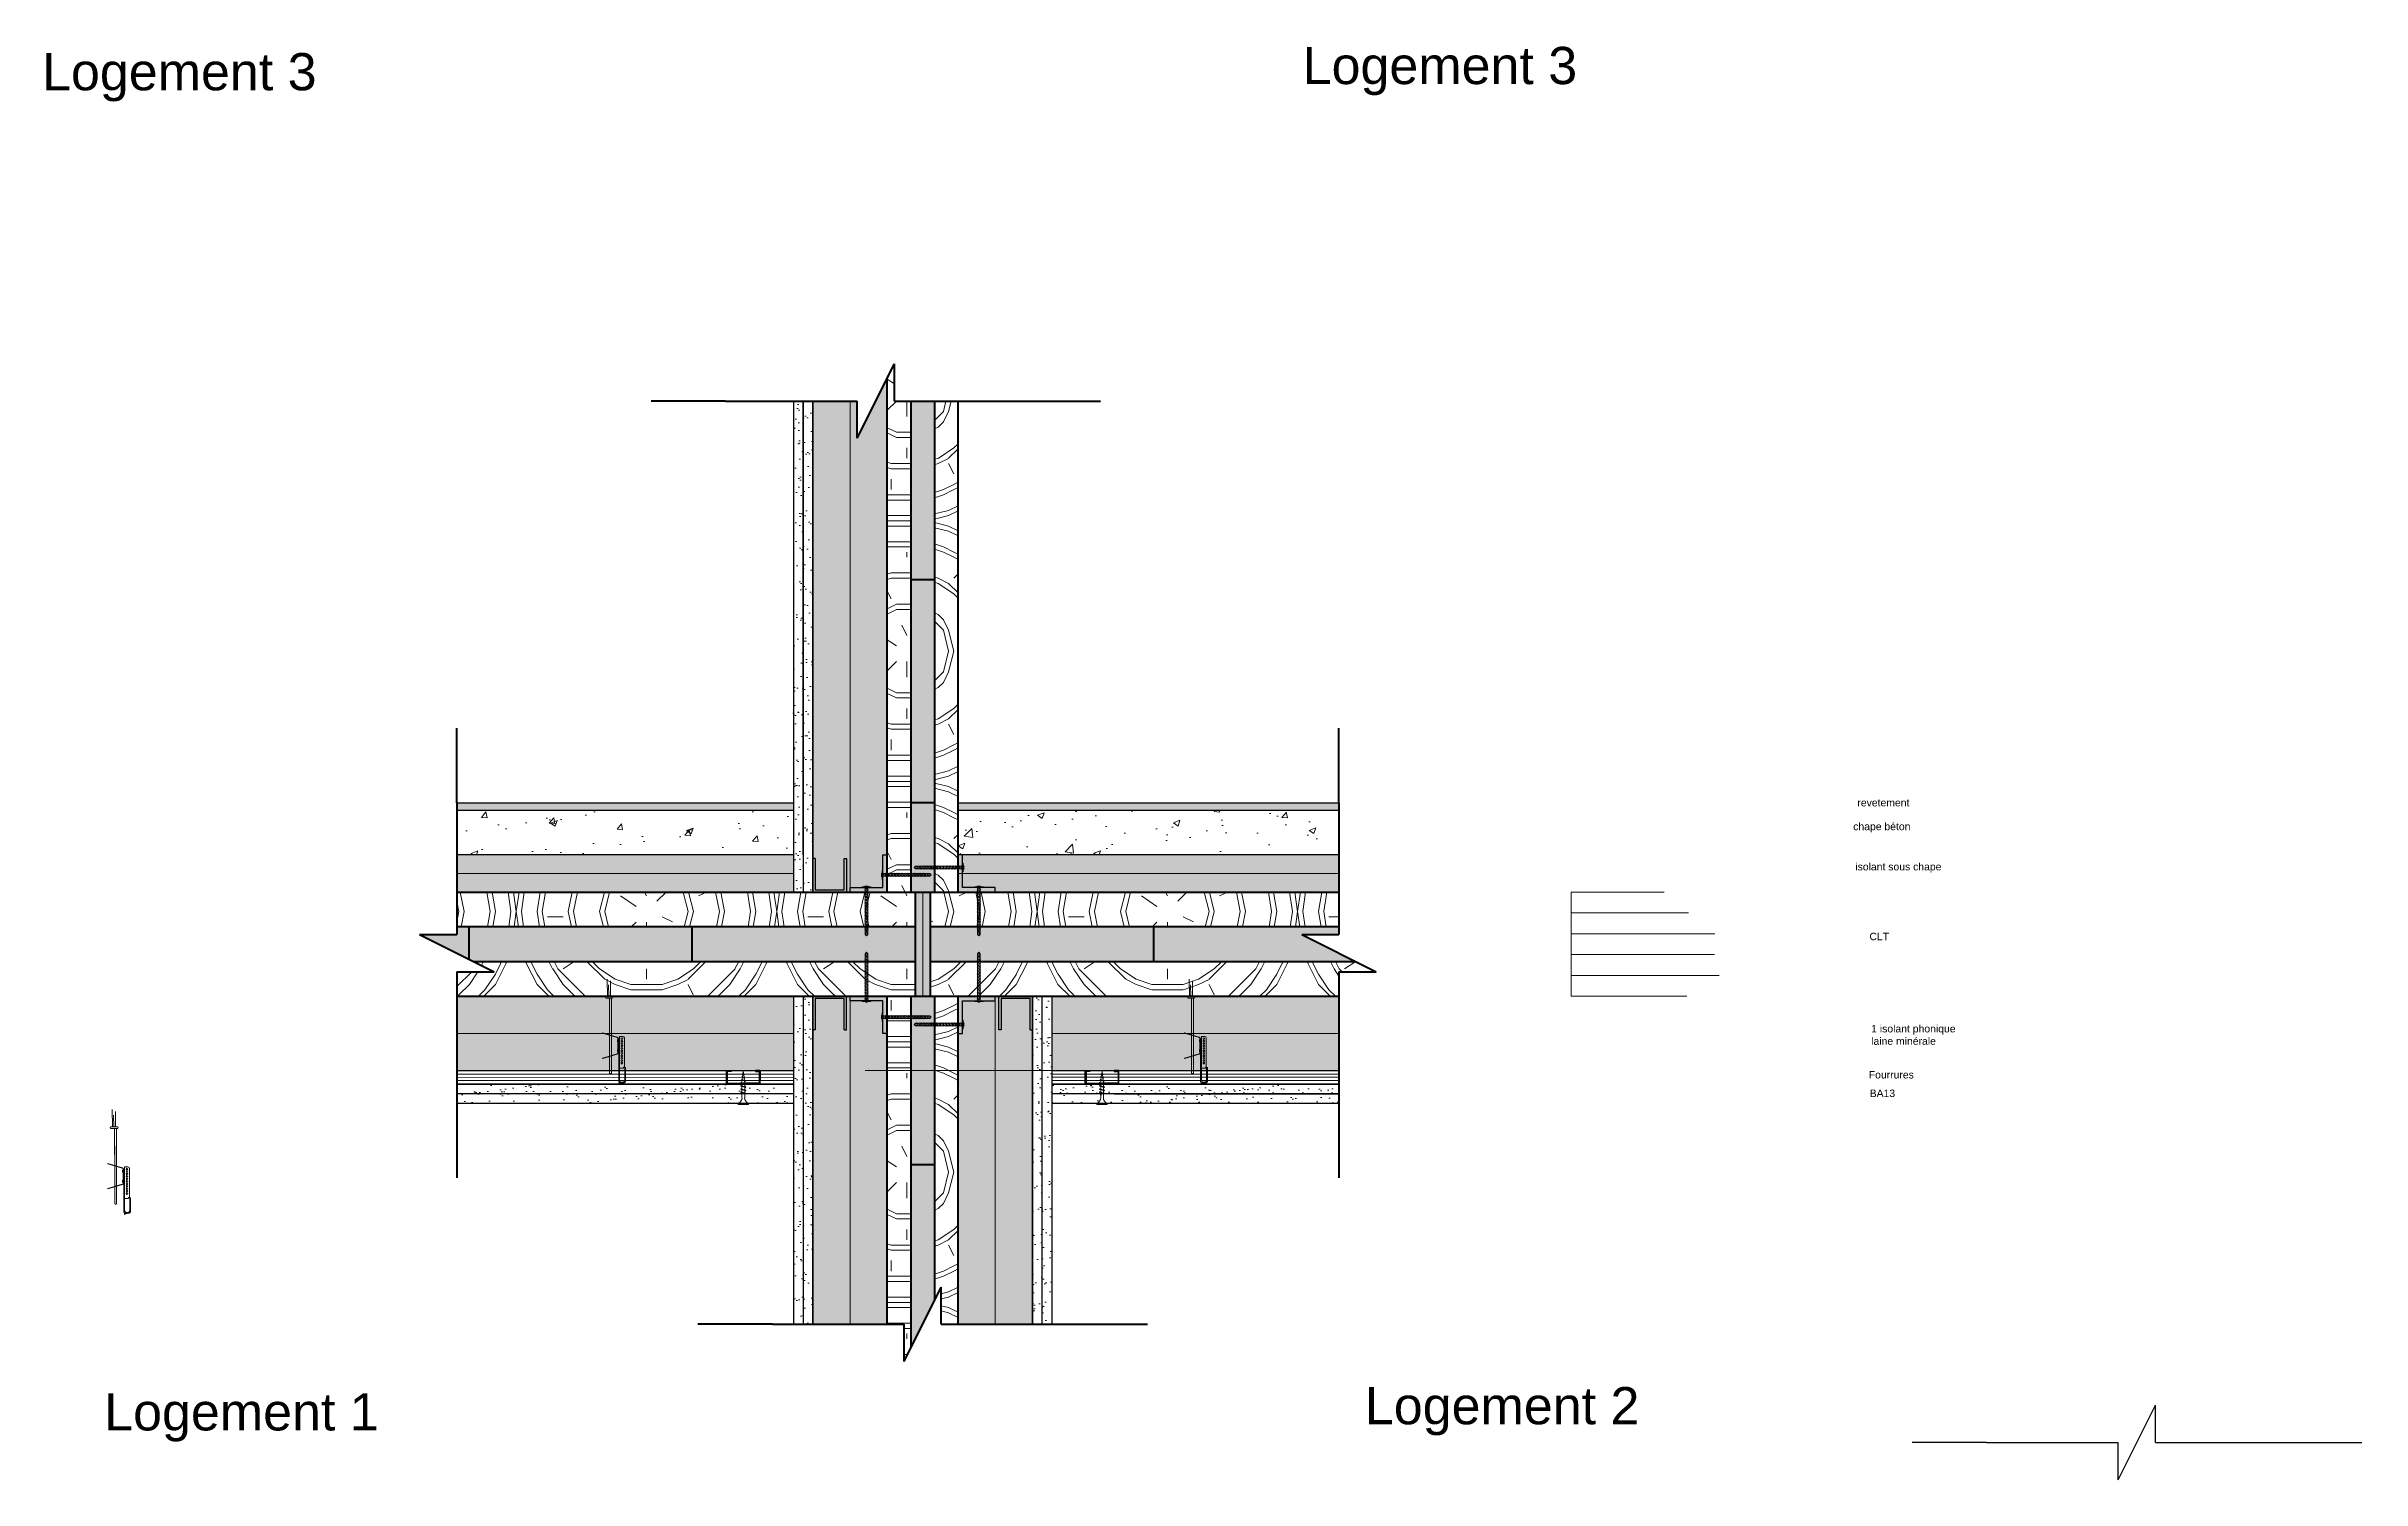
# Model space of a CAD drawing. Header units: millimetres. Extents: x 466 to 32107, y -1124 to 7826.
# Drawn here: x 15119 to 18230, y 462 to 2388 of the extents above; entities that cross this region are included whole.
import ezdxf

# ---------------------------------------------------------------- set-up
doc = ezdxf.new("R2010")
doc.units = ezdxf.units.MM
for name, color, linetype, lineweight in [('001_Dark_1 20', 7, 'Continuous', 5), ('001_Dark_1 5', 7, 'Continuous', 5), ('002_Medium_1 5', 250, 'Continuous', 5), ('003_Light_1 5', 252, 'Continuous', 5), ('CLT', 7, 'Continuous', 50), ('Cotations', 7, 'Continuous', 5), ('hachures', 7, 'Continuous', 9), ('isolant', 7, 'ISOLATION', 9)]:
    doc.layers.add(name, color=color, linetype=linetype, lineweight=lineweight)
doc.styles.get("Standard").update_dxf_attribs({"font": 'arial.ttf'})
doc.linetypes.add('ISOLATION', pattern='A,0.00254,-2.54,[134,ltypeshp.shx,S=2.54,R=0,X=-2.54,Y=0],-5.08,[134,ltypeshp.shx,S=2.54,R=180,X=2.54,Y=0],-2.54', length=10.16254)

msp = doc.modelspace()

# ---------------------------------------------------------------- texts
at = {"attachment_point": 1}
for s, width, insert, char_height in [('Logement 3', 481.612, (15113.1, 2378.7), 50), ('Logement 3', 481.612, (16807, 2387), 50), ('revetement', 135.684, (17552.4, 1376.6), 10), ('chape béton', 135.684, (17546.8, 1344.6), 10), ('isolant sous chape', 135.684, (17549.6, 1290.6), 10), ('CLT', 135.684, (17568.6, 1196.8), 10), ('1 isolant phonique laine minérale', 135.684, (17570.9, 1072.9), 10), ('Fourrures', 135.684, (17567.7, 1011), 10), ('BA13', 135.684, (17568.9, 986.1), 10), ('Logement 1', 481.612, (15196.6, 578.1), 50), ('Logement 2', 481.612, (16890.6, 586.4), 50)]:
    msp.add_mtext_dynamic_manual_height_columns(s, width=width, gutter_width=12.5, heights=[0], dxfattribs=dict(at, insert=insert, char_height=char_height))

# ---------------------------------------------------------------- blocks, each defined once
blk = doc.blocks.new('TN25')
at = {"layer": '002_Medium_1 5'}
for p, q in [((0, 4.2), (0, -4.2)), ((0, 4.2), (1, 4.2)), ((1, 4.2), (1, -4.2)), ((5.5, 1.1), (8.9, 1.1)), ((9.4, 1.1), (11.5, 1.1)), ((12, 1.1), (14.1, 1.1)), ((14.6, 1.1), (16.7, 1.1)), ((17.2, 1.1), (18.2, 1.1)), ((18.2, 1.1), (19.2, 1)), ((19.7, 0.9), (21.7, 0.7)), ((22.2, 0.6), (24.1, 0.4)), ((24.6, 0.3), (27.2, 0)), ((24.8, -0.3), (27.2, 0)), ((0, -4.2), (1, -4.2)), ((9.6, -1.1), (5.5, -1.1)), ((12.2, -1.1), (10.1, -1.1)), ((14.8, -1.1), (12.7, -1.1)), ((17.4, -1.1), (15.3, -1.1)), ((18.2, -1.1), (17.9, -1.1)), ((18.2, -1.1), (19.9, -0.9)), ((20.3, -0.9), (22.1, -0.6)), ((22.6, -0.6), (24.4, -0.4))]:
    blk.add_line(p, q, dxfattribs=at)
for centre, start, end in [((5.6, 6), 201.3837, 269.0609), ((5.6, -6), 90.9392, 158.6164)]:
    blk.add_arc(centre, 4.92, start, end, dxfattribs=at)
at = {"layer": '003_Light_1 5'}
for p, q in [((9, 2), (8.7, 1.7)), ((8.7, 1.7), (9.8, -1.7)), ((9, 2), (10, -2)), ((9, 2), (9.2, 1.7)), ((9.2, 1.7), (10.3, -1.7)), ((11.6, 2), (11.3, 1.7)), ((11.3, 1.7), (12.4, -1.7)), ((11.6, 2), (12.6, -2)), ((11.6, 2), (11.8, 1.7)), ((11.8, 1.7), (12.9, -1.7)), ((14.2, 2), (13.9, 1.7)), ((13.9, 1.7), (15, -1.7)), ((14.2, 2), (15.2, -2)), ((14.2, 2), (14.4, 1.7)), ((14.4, 1.7), (15.5, -1.7)), ((16.8, 2), (16.5, 1.7)), ((16.5, 1.7), (17.6, -1.7)), ((16.8, 2), (17.8, -2)), ((16.8, 2), (17, 1.7)), ((17, 1.7), (18.1, -1.7)), ((19.4, 1.8), (19, 1.5)), ((19, 1.5), (20, -1.3)), ((19.4, 1.8), (19.5, 1.5)), ((19.4, 1.8), (20.2, -1.6)), ((19.5, 1.5), (20.5, -1.3)), ((21.9, 1.3), (21.6, 1)), ((21.6, 1), (22.2, -1)), ((21.9, 1.3), (22.1, 1)), ((21.9, 1.3), (22.4, -1.3)), ((22.1, 1), (22.7, -1)), ((24.4, 0.8), (24.1, 0.5)), ((24.1, 0.5), (24.5, -0.6)), ((24.4, 0.8), (24.6, 0.5)), ((24.4, 0.8), (24.6, -0.9)), ((24.6, 0.5), (25, -0.6)), ((10, -2), (9.8, -1.7)), ((10, -2), (10.3, -1.7)), ((12.6, -2), (12.4, -1.7)), ((12.6, -2), (12.9, -1.7)), ((15.2, -2), (15, -1.7)), ((15.2, -2), (15.5, -1.7)), ((17.8, -2), (17.6, -1.7)), ((17.8, -2), (18.1, -1.7)), ((20.2, -1.6), (20, -1.3)), ((20.2, -1.6), (20.5, -1.3)), ((22.4, -1.3), (22.2, -1)), ((22.4, -1.3), (22.7, -1)), ((24.6, -0.9), (24.5, -0.6)), ((24.6, -0.9), (25, -0.6))]:
    blk.add_line(p, q, dxfattribs=at)
blk = doc.blocks.new('ANKERF-S')
at = {"layer": '002_Medium_1 5'}
for p, q in [((0.1, 96.8), (7.1, 96.8)), ((7.1, 96.8), (7.1, 92.1)), ((23.1, 140), (23.1, 93.1)), ((27.1, 140), (27.1, 94.3)), ((40.4, 103.1), (40.2, 103.7)), ((41.3, 103.4), (41.1, 104)), ((-2.9, 34.4), (-2.9, 93.8)), ((8.6, 78.1), (7.1, 78.1)), ((10, 90.1), (11, 90.1)), ((10, 86.1), (11, 86.1)), ((10, 70.1), (11, 70.1)), ((10, 66.1), (11, 66.1)), ((11, 90.1), (11, 86.1)), ((11, 70.1), (11, 66.1)), ((23.1, 92.4), (23.1, 52.6)), ((23.1, 51.9), (23.1, 27)), ((27.1, 93.6), (27.1, 51.4)), ((27.1, 50.7), (27.1, 27)), ((40.4, 53.1), (40.2, 52.4)), ((-5.1, 34), (-3.6, 34)), ((-5.1, 27), (-5.1, 34)), ((-5.1, 27.4), (-3.6, 27.4)), ((-5.1, 27), (-5.1, 4.6)), ((-5.1, 22.4), (-3.6, 22.4)), ((-3.6, 34), (-3.6, 27)), ((-3.6, 6.1), (-3.6, 27)), ((-3.6, 2.6), (-3.6, 2.6)), ((-3.1, 2.6), (6.6, 2.6)), ((-2.9, 34.4), (-1.1, 34.4)), ((5.1, 4.1), (-1.6, 4.1)), ((-1.1, 34.4), (-1.1, 32.6)), ((7.1, 32.6), (-1.1, 32.6)), ((1.3, 2.6), (7.4, 0)), ((4.8, 2.6), (7.4, 1.5)), ((7.1, 30.5), (8.6, 30.5)), ((7.1, 30.5), (7.1, 27)), ((7.1, 27.4), (8.6, 27.4)), ((7.1, 27), (7.1, 6.1)), ((7.1, 22.4), (8.6, 22.4)), ((7.4, 0), (7.4, 1.5)), ((8.6, 30.5), (8.6, 27)), ((8.6, 4.6), (8.6, 27))]:
    blk.add_line(p, q, dxfattribs=at)
for points in [[(41.1, 104), (11.5, 95.2, 0.331991), (9.3, 92.4), (9.3, 63.8, 0.331991), (11.5, 61), (41.1, 52.2), (41.3, 52.8), (11.7, 61.6, -0.331991), (10, 63.8), (10, 92.4, -0.331991), (11.7, 94.6), (41.3, 103.4)], [(7.1, 68.7), (7.1, 66.2, -0.36397)]]:
    blk.add_lwpolyline(points, format="xyb", dxfattribs=at)
blk.add_lwpolyline([(8.6, 30.5), (8.6, 92.1), (7.1, 92.1), (7.1, 30.5)], dxfattribs=at)
at = {"layer": '002_Medium_1 5', "flags": 128}
blk.add_lwpolyline([(23.1, 27), (23.1, 22.4, 0.174705), (23.3, 22, 0.104203), (23.7, 21.6, 0.064948), (24.3, 21.4, 0.051099), (25.1, 21.4, 0.051099), (25.9, 21.4, 0.064948), (26.5, 21.6, 0.104203), (27, 22, 0.174705), (27.1, 22.4), (27.1, 27)], format="xyb", dxfattribs=at)
at = {"layer": '002_Medium_1 5'}
for centre in [(2.1, 92.5), (2.1, 87.5), (2.1, 82.5), (2.1, 77.5), (2.1, 72.5), (2.1, 67.5), (2.1, 62.5), (2.1, 57.5), (2.1, 52.5), (2.1, 47.5), (2.1, 42.5)]:
    blk.add_circle(centre, 1.6, dxfattribs=at)
for centre, radius, start, end in [((0.1, 93.8), 3, 90, 180), ((-3.1, 4.6), 2, 180, 270), ((1.7, 9.2), 5.68, 199.0627, 242.9883), ((-1.6, 6.1), 2, 180, 270), ((1.7, 9.2), 5.68, 297.0117, 340.9373), ((5.1, 6.1), 2, 270, 0), ((6.6, 4.6), 2, 270, 0)]:
    blk.add_arc(centre, radius, start, end, dxfattribs=at)

# ---------------------------------------------------------------- hatches: boundary and pattern name
at = {"layer": 'hachures'}
h = msp.add_hatch(dxfattribs=at)
h.set_pattern_fill('HWEND2N0', color=256, scale=7, pattern_type=2)
h.set_pattern_definition([(81.8699, (0, 175), (2e-05, 350), [49.4975, -2425.376]), (71.56505, (7, 224), (1e-05, 350), [22.136, -1084.661]), (63.435, (14, 245), (-6e-06, 350), [31.305, -751.319]), (45, (28, 273), (0, 350), [69.2965, -425.678]), (26.565, (77, 322), (6e-06, 350), [15.652, -766.971]), (26.565, (427, 322), (6e-06, 350), [15.652, -766.971]), (26.565, (91, 329), (6e-06, 350), [15.652, -766.971]), (26.565, (441, 329), (6e-06, 350), [15.652, -766.971]), (26.565, (105, 336), (6e-06, 350), [15.652, -766.971]), (26.565, (455, 336), (6e-06, 350), [15.652, -766.971]), (14.0362, (119, 343), (3e-07, 350), [28.862, -1414.225]), (14.0362, (469, 343), (3e-07, 350), [28.862, -1414.225]), (14.0362, (819, 343), (3e-07, 350), [28.862, -1414.225]), (14.0362, (1169, 343), (3e-07, 350), [28.862, -1414.225]), (0, (147, 350), (0, 350), [56, -294]), (345.9638, (203, 350), (-3e-07, 350), [28.862, -1414.225]), (345.9638, (553, 350), (-3e-07, 350), [28.862, -1414.225]), (345.9638, (903, 350), (-3e-07, 350), [28.862, -1414.225]), (345.9638, (1253, 350), (-3e-07, 350), [28.862, -1414.225]), (333.435, (231, 343), (-6e-06, 350), [15.652, -766.971]), (333.435, (581, 343), (-6e-06, 350), [15.652, -766.971]), (333.435, (245, 336), (-6e-06, 350), [15.652, -766.971]), (333.435, (595, 336), (-6e-06, 350), [15.652, -766.971]), (333.435, (259, 329), (-6e-06, 350), [15.652, -766.971]), (333.435, (609, 329), (-6e-06, 350), [15.652, -766.971]), (315, (273, 322), (0, 350), [69.2965, -425.678]), (296.565, (322, 273), (6e-06, 350), [31.305, -751.319]), (288.43495, (336, 245), (-1e-05, 350), [22.136, -1084.661]), (278.1301, (343, 224), (-2e-05, 350), [49.4975, -2425.376]), (278.1301, (0, 175), (-2e-05, 350), [49.4975, -2425.376]), (288.43495, (7, 126), (-1e-05, 350), [22.136, -1084.661]), (296.565, (14, 105), (6e-06, 350), [31.305, -751.319]), (315, (28, 77), (0, 350), [69.2965, -425.678]), (333.435, (77, 28), (-6e-06, 350), [15.652, -766.971]), (333.435, (427, 28), (-6e-06, 350), [15.652, -766.971]), (333.435, (91, 21), (-6e-06, 350), [15.652, -766.971]), (333.435, (441, 21), (-6e-06, 350), [15.652, -766.971]), (333.435, (105, 14), (-6e-06, 350), [15.652, -766.971]), (333.435, (455, 14), (-6e-06, 350), [15.652, -766.971]), (345.9638, (119, 7), (-3e-07, 350), [28.862, -1414.225]), (345.9638, (469, 7), (-3e-07, 350), [28.862, -1414.225]), (345.9638, (819, 7), (-3e-07, 350), [28.862, -1414.225]), (345.9638, (1169, 7), (-3e-07, 350), [28.862, -1414.225]), (0, (147, 0), (0, 350), [56, -294]), (14.0362, (203, 0), (3e-07, 350), [28.862, -1414.225]), (14.0362, (553, 0), (3e-07, 350), [28.862, -1414.225]), (14.0362, (903, 0), (3e-07, 350), [28.862, -1414.225]), (14.0362, (1253, 0), (3e-07, 350), [28.862, -1414.225]), (26.565, (231, 7), (6e-06, 350), [15.652, -766.971]), (26.565, (581, 7), (6e-06, 350), [15.652, -766.971]), (26.565, (245, 14), (6e-06, 350), [15.652, -766.971]), (26.565, (595, 14), (6e-06, 350), [15.652, -766.971]), (26.565, (259, 21), (6e-06, 350), [15.652, -766.971]), (26.565, (609, 21), (6e-06, 350), [15.652, -766.971]), (45, (273, 28), (0, 350), [69.2965, -425.678]), (63.435, (322, 77), (-6e-06, 350), [31.305, -751.319]), (71.56505, (336, 105), (1e-05, 350), [22.136, -1084.661]), (81.8699, (343, 126), (2e-05, 350), [49.4975, -2425.376]), (81.8699, (7, 175), (2e-05, 350), [49.4975, -2425.376]), (71.56505, (14, 224), (1e-05, 350), [22.136, -1084.661]), (63.435, (21, 245), (-6e-06, 350), [15.6525, -766.971]), (56.3099, (28, 259), (1e-05, 350), [25.239, -1236.704]), (56.3099, (378, 259), (1e-05, 350), [25.239, -1236.704]), (45, (42, 280), (0, 350), [39.598, -455.377]), (33.69, (70, 308), (1e-05, 350), [25.239, -1236.704]), (33.69, (420, 308), (1e-05, 350), [25.239, -1236.704]), (33.69, (770, 308), (1e-05, 350), [25.239, -1236.704]), (26.565, (91, 322), (6e-06, 350), [15.652, -766.971]), (26.565, (441, 322), (6e-06, 350), [15.652, -766.971]), (26.565, (105, 329), (6e-06, 350), [15.652, -766.971]), (26.565, (455, 329), (6e-06, 350), [15.652, -766.971]), (14.0362, (119, 336), (3e-07, 350), [28.862, -1414.225]), (14.0362, (469, 336), (3e-07, 350), [28.862, -1414.225]), (14.0362, (819, 336), (3e-07, 350), [28.862, -1414.225]), (14.0362, (1169, 336), (3e-07, 350), [28.862, -1414.225]), (0, (147, 343), (0, 350), [56, -294]), (345.9638, (203, 343), (-3e-07, 350), [28.862, -1414.225]), (345.9638, (553, 343), (-3e-07, 350), [28.862, -1414.225]), (345.9638, (903, 343), (-3e-07, 350), [28.862, -1414.225]), (345.9638, (1253, 343), (-3e-07, 350), [28.862, -1414.225]), (333.435, (231, 336), (-6e-06, 350), [15.652, -766.971]), (333.435, (581, 336), (-6e-06, 350), [15.652, -766.971]), (333.435, (245, 329), (-6e-06, 350), [15.652, -766.971]), (333.435, (595, 329), (-6e-06, 350), [15.652, -766.971]), (326.31, (259, 322), (-1e-05, 350), [25.239, -1236.704]), (326.31, (609, 322), (-1e-05, 350), [25.239, -1236.704]), (326.31, (959, 322), (-1e-05, 350), [25.239, -1236.704]), (315, (280, 308), (0, 350), [39.598, -455.377]), (303.6901, (308, 280), (-1e-05, 350), [25.239, -1236.704]), (303.69, (658, 280), (-1e-05, 350), [25.239, -1236.704]), (296.565, (322, 259), (6e-06, 350), [15.6525, -766.971]), (288.43495, (329, 245), (-1e-05, 350), [22.136, -1084.661]), (278.1301, (336, 224), (-2e-05, 350), [49.4975, -2425.376]), (278.1301, (7, 175), (-2e-05, 350), [49.4975, -2425.376]), (288.43495, (14, 126), (-1e-05, 350), [22.136, -1084.661]), (296.565, (21, 105), (6e-06, 350), [15.6525, -766.971]), (303.6901, (28, 91), (-1e-05, 350), [25.239, -1236.704]), (303.6901, (378, 91), (-1e-05, 350), [25.239, -1236.704]), (315, (42, 70), (0, 350), [39.598, -455.377]), (326.31, (70, 42), (-1e-05, 350), [25.239, -1236.704]), (326.31, (420, 42), (-1e-05, 350), [25.239, -1236.704]), (326.31, (770, 42), (-1e-05, 350), [25.239, -1236.704]), (333.435, (91, 28), (-6e-06, 350), [15.652, -766.971]), (333.435, (441, 28), (-6e-06, 350), [15.652, -766.971]), (333.435, (105, 21), (-6e-06, 350), [15.652, -766.971]), (333.435, (455, 21), (-6e-06, 350), [15.652, -766.971]), (345.9638, (119, 14), (-3e-07, 350), [28.862, -1414.225]), (345.9638, (469, 14), (-3e-07, 350), [28.862, -1414.225]), (345.9638, (819, 14), (-3e-07, 350), [28.862, -1414.225]), (345.9638, (1169, 14), (-3e-07, 350), [28.862, -1414.225]), (0, (147, 7), (0, 350), [56, -294]), (14.0362, (203, 7), (3e-07, 350), [28.862, -1414.225]), (14.0362, (553, 7), (3e-07, 350), [28.862, -1414.225]), (14.0362, (903, 7), (3e-07, 350), [28.862, -1414.225]), (14.0362, (1253, 7), (3e-07, 350), [28.862, -1414.225]), (26.565, (231, 14), (6e-06, 350), [15.652, -766.971]), (26.565, (581, 14), (6e-06, 350), [15.652, -766.971]), (26.565, (245, 21), (6e-06, 350), [15.652, -766.971]), (26.565, (595, 21), (6e-06, 350), [15.652, -766.971]), (33.69, (259, 28), (1e-05, 350), [25.239, -1236.704]), (33.69, (609, 28), (1e-05, 350), [25.239, -1236.704]), (33.69, (959, 28), (1e-05, 350), [25.239, -1236.704]), (45, (280, 42), (0, 350), [39.598, -455.377]), (56.3099, (308, 70), (1e-05, 350), [25.239, -1236.704]), (56.31, (658, 70), (1e-05, 350), [25.239, -1236.704]), (63.435, (322, 91), (-6e-06, 350), [15.6525, -766.971]), (71.56505, (329, 105), (1e-05, 350), [22.136, -1084.661]), (81.8699, (336, 126), (2e-05, 350), [49.4975, -2425.376]), (80.53767, (28, 175), (2e-05, 349.99999), [42.5793, -2086.3875]), (71.56505, (35, 217), (1e-05, 350), [22.136, -1084.661]), (63.435, (42, 238), (-6e-06, 350), [15.6525, -766.971]), (56.3099, (49, 252), (1e-05, 350), [25.239, -1236.704]), (56.3099, (399, 252), (1e-05, 350), [25.239, -1236.704]), (45, (63, 273), (0, 350), [19.799, -475.176]), (33.69, (77, 287), (1e-05, 350), [25.239, -1236.704]), (33.69, (427, 287), (1e-05, 350), [25.239, -1236.704]), (33.69, (777, 287), (1e-05, 350), [25.239, -1236.704]), (26.565, (98, 301), (6e-06, 350), [15.652, -766.971]), (26.565, (448, 301), (6e-06, 350), [15.652, -766.971]), (26.565, (112, 308), (6e-06, 350), [15.652, -766.971]), (26.565, (462, 308), (6e-06, 350), [15.652, -766.971]), (18.435, (126, 315), (6e-07, 350), [22.136, -1084.661]), (18.435, (476, 315), (6e-07, 350), [22.136, -1084.661]), (18.435, (826, 315), (6e-07, 350), [22.136, -1084.661]), (0, (147, 322), (0, 350), [56, -294]), (341.565, (203, 322), (-6e-07, 350), [22.136, -1084.661]), (341.565, (553, 322), (-6e-07, 350), [22.136, -1084.661]), (341.565, (903, 322), (-6e-07, 350), [22.136, -1084.661]), (333.435, (224, 315), (-6e-06, 350), [15.652, -766.971]), (333.435, (574, 315), (-6e-06, 350), [15.652, -766.971]), (333.435, (238, 308), (-6e-06, 350), [15.652, -766.971]), (333.435, (588, 308), (-6e-06, 350), [15.652, -766.971]), (326.31, (252, 301), (-1e-05, 350), [25.239, -1236.704]), (326.31, (602, 301), (-1e-05, 350), [25.239, -1236.704]), (326.31, (952, 301), (-1e-05, 350), [25.239, -1236.704]), (315, (273, 287), (0, 350), [19.799, -475.176]), (303.6901, (287, 273), (-1e-05, 350), [25.239, -1236.704]), (303.69, (637, 273), (-1e-05, 350), [25.239, -1236.704]), (296.565, (301, 252), (6e-06, 350), [15.6525, -766.971]), (288.43495, (308, 238), (-1e-05, 350), [22.136, -1084.661]), (279.46233, (315, 217), (-2e-05, 349.99999), [42.5793, -2086.3875]), (279.46233, (28, 175), (-2e-05, 349.99999), [42.5793, -2086.3875]), (288.43495, (35, 133), (-1e-05, 350), [22.136, -1084.661]), (296.565, (42, 112), (6e-06, 350), [15.6525, -766.971]), (303.6901, (49, 98), (-1e-05, 350), [25.239, -1236.704]), (303.6901, (399, 98), (-1e-05, 350), [25.239, -1236.704]), (315, (63, 77), (0, 350), [19.799, -475.176]), (326.31, (77, 63), (-1e-05, 350), [25.239, -1236.704]), (326.31, (427, 63), (-1e-05, 350), [25.239, -1236.704]), (326.31, (777, 63), (-1e-05, 350), [25.239, -1236.704]), (333.435, (98, 49), (-6e-06, 350), [15.652, -766.971]), (333.435, (448, 49), (-6e-06, 350), [15.652, -766.971]), (333.435, (112, 42), (-6e-06, 350), [15.652, -766.971]), (333.435, (462, 42), (-6e-06, 350), [15.652, -766.971]), (341.565, (126, 35), (-6e-07, 350), [22.136, -1084.661]), (341.565, (476, 35), (-6e-07, 350), [22.136, -1084.661]), (341.565, (826, 35), (-6e-07, 350), [22.136, -1084.661]), (0, (147, 28), (0, 350), [56, -294]), (18.435, (203, 28), (6e-07, 350), [22.136, -1084.661]), (18.435, (553, 28), (6e-07, 350), [22.136, -1084.661]), (18.435, (903, 28), (6e-07, 350), [22.136, -1084.661]), (26.565, (224, 35), (6e-06, 350), [15.652, -766.971]), (26.565, (574, 35), (6e-06, 350), [15.652, -766.971]), (26.565, (238, 42), (6e-06, 350), [15.652, -766.971]), (26.565, (588, 42), (6e-06, 350), [15.652, -766.971]), (33.69, (252, 49), (1e-05, 350), [25.239, -1236.704]), (33.69, (602, 49), (1e-05, 350), [25.239, -1236.704]), (33.69, (952, 49), (1e-05, 350), [25.239, -1236.704]), (45, (273, 63), (0, 350), [19.799, -475.176]), (56.3099, (287, 77), (1e-05, 350), [25.239, -1236.704]), (56.31, (637, 77), (1e-05, 350), [25.239, -1236.704]), (63.435, (301, 98), (-6e-06, 350), [15.6525, -766.971]), (71.56505, (308, 112), (1e-05, 350), [22.136, -1084.661]), (80.53767, (315, 133), (2e-05, 349.99999), [42.5793, -2086.3875]), (80.53767, (35, 175), (2e-05, 349.99999), [42.5793, -2086.3875]), (71.56505, (42, 217), (1e-05, 350), [22.136, -1084.661]), (63.435, (49, 238), (-6e-06, 350), [15.6525, -766.971]), (45, (56, 252), (0, 350), [59.397, -435.578]), (26.565, (98, 294), (6e-06, 350), [15.652, -766.971]), (26.565, (448, 294), (6e-06, 350), [15.652, -766.971]), (26.565, (112, 301), (6e-06, 350), [15.652, -766.971]), (26.565, (462, 301), (6e-06, 350), [15.652, -766.971]), (18.435, (126, 308), (6e-07, 350), [22.136, -1084.661]), (18.435, (476, 308), (6e-07, 350), [22.136, -1084.661]), (18.435, (826, 308), (6e-07, 350), [22.136, -1084.661]), (0, (147, 315), (0, 350), [56, -294]), (341.565, (203, 315), (-6e-07, 350), [22.136, -1084.661]), (341.565, (553, 315), (-6e-07, 350), [22.136, -1084.661]), (341.565, (903, 315), (-6e-07, 350), [22.136, -1084.661]), (333.435, (224, 308), (-6e-06, 350), [15.652, -766.971]), (333.435, (574, 308), (-6e-06, 350), [15.652, -766.971]), (333.435, (238, 301), (-6e-06, 350), [15.652, -766.971]), (333.435, (588, 301), (-6e-06, 350), [15.652, -766.971]), (315, (252, 294), (0, 350), [59.397, -435.578]), (296.565, (294, 252), (6e-06, 350), [15.6525, -766.971]), (288.43495, (301, 238), (-1e-05, 350), [22.136, -1084.661]), (279.46233, (308, 217), (-2e-05, 349.99999), [42.5793, -2086.3875]), (279.46233, (35, 175), (-2e-05, 349.99999), [42.5793, -2086.3875]), (288.43495, (42, 133), (-1e-05, 350), [22.136, -1084.661]), (296.565, (49, 112), (6e-06, 350), [15.6525, -766.971]), (315, (56, 98), (0, 350), [59.397, -435.578]), (333.435, (98, 56), (-6e-06, 350), [15.652, -766.971]), (333.435, (448, 56), (-6e-06, 350), [15.652, -766.971]), (333.435, (112, 49), (-6e-06, 350), [15.652, -766.971]), (333.435, (462, 49), (-6e-06, 350), [15.652, -766.971]), (341.565, (126, 42), (-6e-07, 350), [22.136, -1084.661]), (341.565, (476, 42), (-6e-07, 350), [22.136, -1084.661]), (341.565, (826, 42), (-6e-07, 350), [22.136, -1084.661]), (0, (147, 35), (0, 350), [56, -294]), (18.435, (203, 35), (6e-07, 350), [22.136, -1084.661]), (18.435, (553, 35), (6e-07, 350), [22.136, -1084.661]), (18.435, (903, 35), (6e-07, 350), [22.136, -1084.661]), (26.565, (224, 42), (6e-06, 350), [15.652, -766.971]), (26.565, (574, 42), (6e-06, 350), [15.652, -766.971]), (26.565, (238, 49), (6e-06, 350), [15.652, -766.971]), (26.565, (588, 49), (6e-06, 350), [15.652, -766.971]), (45, (252, 56), (0, 350), [59.397, -435.578]), (63.435, (294, 98), (-6e-06, 350), [15.6525, -766.971]), (71.56505, (301, 112), (1e-05, 350), [22.136, -1084.661]), (80.53767, (308, 133), (2e-05, 349.99999), [42.5793, -2086.3875]), (78.69007, (70, 175), (-1e-05, 350), [35.693, -1748.964]), (63.435, (77, 210), (-6e-06, 350), [31.305, -751.319]), (45, (91, 238), (0, 350), [39.598, -455.377]), (26.565, (119, 266), (6e-06, 350), [15.652, -766.971]), (26.565, (469, 266), (6e-06, 350), [15.652, -766.971]), (18.435, (133, 273), (6e-07, 350), [22.136, -1084.661]), (18.435, (483, 273), (6e-07, 350), [22.136, -1084.661]), (18.435, (833, 273), (6e-07, 350), [22.136, -1084.661]), (0, (154, 280), (0, 350), [42, -308]), (341.565, (196, 280), (-6e-07, 350), [22.136, -1084.661]), (341.565, (546, 280), (-6e-07, 350), [22.136, -1084.661]), (341.565, (896, 280), (-6e-07, 350), [22.136, -1084.661]), (333.435, (217, 273), (-6e-06, 350), [15.652, -766.971]), (333.435, (567, 273), (-6e-06, 350), [15.652, -766.971]), (315, (231, 266), (0, 350), [39.598, -455.377]), (296.565, (259, 238), (6e-06, 350), [31.305, -751.319]), (281.30993, (273, 210), (1e-05, 350), [35.693, -1748.964]), (281.30993, (70, 175), (1e-05, 350), [35.693, -1748.964]), (296.565, (77, 140), (6e-06, 350), [31.305, -751.319]), (315, (91, 112), (0, 350), [39.598, -455.377]), (333.435, (119, 84), (-6e-06, 350), [15.652, -766.971]), (333.435, (469, 84), (-6e-06, 350), [15.652, -766.971]), (341.565, (133, 77), (-6e-07, 350), [22.136, -1084.661]), (341.565, (483, 77), (-6e-07, 350), [22.136, -1084.661]), (341.565, (833, 77), (-6e-07, 350), [22.136, -1084.661]), (0, (154, 70), (0, 350), [42, -308]), (18.435, (196, 70), (6e-07, 350), [22.136, -1084.661]), (18.435, (546, 70), (6e-07, 350), [22.136, -1084.661]), (18.435, (896, 70), (6e-07, 350), [22.136, -1084.661]), (26.565, (217, 77), (6e-06, 350), [15.652, -766.971]), (26.565, (567, 77), (6e-06, 350), [15.652, -766.971]), (45, (231, 84), (0, 350), [39.598, -455.377]), (63.435, (259, 112), (-6e-06, 350), [31.305, -751.319]), (78.69007, (273, 140), (-1e-05, 350), [35.693, -1748.964]), (78.69007, (77, 175), (-1e-05, 350), [35.693, -1748.964]), (63.435, (84, 210), (-6e-06, 350), [31.305, -751.319]), (45, (98, 238), (0, 350), [19.799, -475.176]), (33.69, (112, 252), (1e-05, 350), [25.239, -1236.704]), (33.69, (462, 252), (1e-05, 350), [25.239, -1236.704]), (33.69, (812, 252), (1e-05, 350), [25.239, -1236.704]), (18.435, (133, 266), (6e-07, 350), [22.136, -1084.661]), (18.435, (483, 266), (6e-07, 350), [22.136, -1084.661]), (18.435, (833, 266), (6e-07, 350), [22.136, -1084.661]), (0, (154, 273), (0, 350), [42, -308]), (341.565, (196, 273), (-6e-07, 350), [22.136, -1084.661]), (341.565, (546, 273), (-6e-07, 350), [22.136, -1084.661]), (341.565, (896, 273), (-6e-07, 350), [22.136, -1084.661]), (326.31, (217, 266), (-1e-05, 350), [25.239, -1236.704]), (326.31, (567, 266), (-1e-05, 350), [25.239, -1236.704]), (326.31, (917, 266), (-1e-05, 350), [25.239, -1236.704]), (315, (238, 252), (0, 350), [19.799, -475.176]), (296.565, (252, 238), (6e-06, 350), [31.305, -751.319]), (281.30993, (266, 210), (1e-05, 350), [35.693, -1748.964]), (281.30993, (77, 175), (1e-05, 350), [35.693, -1748.964]), (296.565, (84, 140), (6e-06, 350), [31.305, -751.319]), (315, (98, 112), (0, 350), [19.799, -475.176]), (326.31, (112, 98), (-1e-05, 350), [25.239, -1236.704]), (326.31, (462, 98), (-1e-05, 350), [25.239, -1236.704]), (326.31, (812, 98), (-1e-05, 350), [25.239, -1236.704]), (341.565, (133, 84), (-6e-07, 350), [22.136, -1084.661]), (341.565, (483, 84), (-6e-07, 350), [22.136, -1084.661]), (341.565, (833, 84), (-6e-07, 350), [22.136, -1084.661]), (0, (154, 77), (0, 350), [42, -308]), (18.435, (196, 77), (6e-07, 350), [22.136, -1084.661]), (18.435, (546, 77), (6e-07, 350), [22.136, -1084.661]), (18.435, (896, 77), (6e-07, 350), [22.136, -1084.661]), (33.69, (217, 84), (1e-05, 350), [25.239, -1236.704]), (33.69, (567, 84), (1e-05, 350), [25.239, -1236.704]), (33.69, (917, 84), (1e-05, 350), [25.239, -1236.704]), (45, (238, 98), (0, 350), [19.799, -475.176]), (63.435, (252, 112), (-6e-06, 350), [31.305, -751.319]), (78.69007, (266, 140), (-1e-05, 350), [35.693, -1748.964]), (75.96376, (112, 175), (-1e-05, 350), [28.862, -1414.225]), (63.435, (119, 203), (-6e-06, 350), [15.6525, -766.971]), (45, (126, 217), (0, 350), [9.8995, -485.075]), (26.565, (133, 224), (6e-06, 350), [15.652, -766.971]), (26.565, (483, 224), (6e-06, 350), [15.652, -766.971]), (26.565, (147, 231), (6e-06, 350), [15.652, -766.971]), (26.565, (497, 231), (6e-06, 350), [15.652, -766.971]), (0, (161, 238), (0, 350), [28, -322]), (333.435, (189, 238), (-6e-06, 350), [15.652, -766.971]), (333.435, (539, 238), (-6e-06, 350), [15.652, -766.971]), (333.435, (203, 231), (-6e-06, 350), [15.652, -766.971]), (333.435, (553, 231), (-6e-06, 350), [15.652, -766.971]), (315, (217, 224), (0, 350), [9.8995, -485.075]), (296.565, (224, 217), (6e-06, 350), [15.6525, -766.971]), (284.03624, (231, 203), (1e-05, 350), [28.862, -1414.225]), (284.03624, (112, 175), (1e-05, 350), [28.862, -1414.225]), (296.565, (119, 147), (6e-06, 350), [15.6525, -766.971]), (315, (126, 133), (0, 350), [9.8995, -485.075]), (333.435, (133, 126), (-6e-06, 350), [15.652, -766.971]), (333.435, (483, 126), (-6e-06, 350), [15.652, -766.971]), (333.435, (147, 119), (-6e-06, 350), [15.652, -766.971]), (333.435, (497, 119), (-6e-06, 350), [15.652, -766.971]), (0, (161, 112), (0, 350), [28, -322]), (26.565, (189, 112), (6e-06, 350), [15.652, -766.971]), (26.565, (539, 112), (6e-06, 350), [15.652, -766.971]), (26.565, (203, 119), (6e-06, 350), [15.652, -766.971]), (26.565, (553, 119), (6e-06, 350), [15.652, -766.971]), (45, (217, 126), (0, 350), [9.8995, -485.075]), (63.435, (224, 133), (-6e-06, 350), [15.6525, -766.971]), (75.96376, (231, 147), (-1e-05, 350), [28.862, -1414.225]), (75.96376, (119, 175), (-1e-05, 350), [28.862, -1414.225]), (45, (126, 203), (0, 350), [29.6985, -465.276]), (26.565, (147, 224), (6e-06, 350), [15.652, -766.971]), (26.565, (497, 224), (6e-06, 350), [15.652, -766.971]), (0, (161, 231), (0, 350), [28, -322]), (333.435, (189, 231), (-6e-06, 350), [15.652, -766.971]), (333.435, (539, 231), (-6e-06, 350), [15.652, -766.971]), (315, (203, 224), (0, 350), [29.6985, -465.276]), (284.03624, (224, 203), (1e-05, 350), [28.862, -1414.225]), (284.03624, (119, 175), (1e-05, 350), [28.862, -1414.225]), (315, (126, 147), (0, 350), [29.6985, -465.276]), (333.435, (147, 126), (-6e-06, 350), [15.652, -766.971]), (333.435, (497, 126), (-6e-06, 350), [15.652, -766.971]), (0, (161, 119), (0, 350), [28, -322]), (26.565, (189, 119), (6e-06, 350), [15.652, -766.971]), (26.565, (539, 119), (6e-06, 350), [15.652, -766.971]), (45, (203, 126), (0, 350), [29.6985, -465.276]), (75.96376, (224, 147), (-1e-05, 350), [28.862, -1414.225]), (45, (0, 294), (0, 350), [79.196, -415.779]), (315, (294, 350), (0, 350), [79.196, -415.779]), (315, (0, 56), (0, 350), [79.196, -415.779]), (45, (294, 0), (0, 350), [79.196, -415.779]), (45, (7, 315), (0, 350), [39.598, -455.377]), (315, (315, 343), (0, 350), [39.598, -455.377]), (315, (7, 35), (0, 350), [39.598, -455.377]), (45, (315, 7), (0, 350), [39.598, -455.377]), (146.31, (161, 182), (-2e-05, 350), [25.239, -1236.704]), (146.31, (511, 182), (-2e-05, 350), [25.239, -1236.704]), (146.31, (861, 182), (-2e-05, 350), [25.239, -1236.704]), (135, (105, 266), (2e-14, 350), [19.799, -475.176]), (45, (189, 189), (0, 350), [19.799, -475.176]), (270, (175, 161), (350, 2e-14), [21, -329]), (270, (175, 98), (350, 2e-14), [14, -336]), (213.69, (84, 112), (-2e-06, 350), [25.239, -1236.704]), (213.69, (434, 112), (-2e-06, 350), [25.239, -1236.704]), (213.69, (784, 112), (-2e-06, 350), [25.239, -1236.704]), (180, (63, 168), (-4e-14, -350), [21, -329]), (225, (315, 315), (-4e-05, 350), [19.799, -475.176]), (341.565, (280, 133), (-6e-07, 350), [22.136, -1084.661]), (341.565, (630, 133), (-6e-07, 350), [22.136, -1084.661]), (341.565, (980, 133), (-6e-07, 350), [22.136, -1084.661]), (296.565, (231, 77), (6e-06, 350), [15.6525, -766.971]), (270, (154, 56), (350, 2e-14), [14, -336]), (225, (49, 42), (-4e-05, 350), [19.799, -475.176]), (225, (245, 280), (-4e-05, 350), [9.8995, -485.075]), (270, (175, 308), (350, 2e-14), [7, -343]), (296.565, (168, 210), (6e-06, 350), [15.6525, -766.971]), (333.435, (196, 168), (-6e-06, 350), [15.652, -766.971]), (333.435, (546, 168), (-6e-06, 350), [15.652, -766.971]), (225, (161, 161), (-4e-05, 350), [19.799, -475.176]), (26.565, (245, 196), (6e-06, 350), [15.652, -766.971]), (26.565, (595, 196), (6e-06, 350), [15.652, -766.971]), (26.565, (280, 217), (6e-06, 350), [15.652, -766.971]), (26.565, (630, 217), (6e-06, 350), [15.652, -766.971]), (116.565, (154, 245), (-2e-05, 350), [15.6525, -766.971]), (206.565, (105, 147), (-5e-05, 350), [15.652, -766.971]), (206.565, (455, 147), (-5e-05, 350), [15.652, -766.971]), (135, (28, 287), (2e-14, 350), [19.799, -475.176])])
h.paths.add_polyline_path([(16286.4, 1158.2), (15693.1, 1158.2), (15720.4, 1144.5), (15670.4, 1144.5), (15670.4, 1111.5), (16286.4, 1111.5)])
h.paths.add_polyline_path([(16286.4, 1251.5), (15670.4, 1251.5), (15670.4, 1204.8), (16286.4, 1204.8)])
h.paths.add_polyline_path([(16878.3, 1158.2), (16514.9, 1158.2), (16306.4, 1158.2), (16306.4, 1111.5), (16514.9, 1111.5), (16855.7, 1111.5), (16855.7, 1144.5), (16905.7, 1144.5)])
h.paths.add_polyline_path([(16855.7, 1251.5), (16514.9, 1251.5), (16306.4, 1251.5), (16306.4, 1204.8), (16514.9, 1204.8), (16855.7, 1204.8)])
h.paths.add_polyline_path([(16280.6, 1911.1), (16258.4, 1911.1), (16258.4, 1961.1), (16248.9, 1942.1), (16248.9, 1251.5), (16280.6, 1251.5)])
h.paths.add_polyline_path([(16343.9, 1911.1), (16312.2, 1911.1), (16312.2, 1251.5), (16343.9, 1251.5)])
h.paths.add_polyline_path([(16280.6, 1111.5), (16248.9, 1111.5), (16248.9, 670.8), (16271.4, 670.8), (16271.4, 620.8), (16280.6, 639.1)])
h.paths.add_polyline_path([(16343.9, 1111.5), (16312.2, 1111.5), (16312.2, 702.5), (16321.4, 720.8), (16321.4, 670.8), (16343.9, 670.8)])
at = {"layer": 'hachures', "true_color": 0xffff80}
h = msp.add_hatch(color=51, dxfattribs=at)
h.dxf.hatch_style = 1
h.paths.add_polyline_path([(16248.9, 1942.1), (16208.4, 1861.1), (16208.4, 1911.1), (16148.9, 1911.1), (16148.9, 1251.5), (16248.9, 1251.5)])
h.paths.add_polyline_path([(16248.9, 1111.5), (16148.9, 1111.5), (16148.9, 1066.5), (16148.9, 670.8), (16248.9, 670.8)])
h.paths.add_polyline_path([(16443.9, 1111.5), (16343.9, 1111.5), (16343.9, 670.8), (16443.9, 670.8)])
h.paths.add_polyline_path([(16122.9, 1111.5), (15670.4, 1111.5), (15670.4, 1011.5), (16122.9, 1011.5)])
h.paths.add_polyline_path([(16855.7, 1111.5), (16469.9, 1111.5), (16469.9, 1011.5), (16520.9, 1011.5), (16855.7, 1011.5)])
h.paths.add_polyline_path([(16306.4, 1251.5), (16286.4, 1251.5), (16286.4, 1111.5), (16306.4, 1111.5)])
h.paths.add_polyline_path([(16855.7, 1301.5), (16343.9, 1301.5), (16343.9, 1251.5), (16855.7, 1251.5)])
h.paths.add_polyline_path([(16122.9, 1301.5), (15670.4, 1301.5), (15670.4, 1251.5), (16122.9, 1251.5)])
at = {"layer": 'hachures', "true_color": 0xaf804f}
h = msp.add_hatch(color=45, dxfattribs=at)
h.dxf.hatch_style = 1
h.paths.add_polyline_path([(16286.4, 1204.8), (15986.4, 1204.8), (15986.4, 1158.2), (16286.4, 1158.2)])
h.paths.add_polyline_path([(15986.4, 1204.8), (15670.4, 1204.8), (15670.4, 1194.5), (15620.4, 1194.5), (15693.1, 1158.2), (15986.4, 1158.2)])
h.paths.add_polyline_path([(16606.4, 1204.8), (16306.4, 1204.8), (16306.4, 1158.2), (16606.4, 1158.2)])
h.paths.add_polyline_path([(16855.7, 1204.8), (16606.4, 1204.8), (16606.4, 1158.2), (16878.3, 1158.2), (16805.7, 1194.5), (16855.7, 1194.5)])
h.paths.add_polyline_path([(16312.2, 1111.5), (16306.4, 1111.5), (16286.4, 1111.5), (16280.6, 1111.5), (16280.6, 885.5), (16312.2, 885.5)])
h.paths.add_polyline_path([(16312.2, 885.5), (16280.6, 885.5), (16280.6, 639.1), (16312.2, 702.5)])
h.paths.add_polyline_path([(16312.2, 1371.5), (16280.6, 1371.5), (16280.6, 1251.5), (16286.4, 1251.5), (16306.4, 1251.5), (16312.2, 1251.5)])
h.paths.add_polyline_path([(16312.2, 1671.5), (16280.6, 1671.5), (16280.6, 1371.5), (16312.2, 1371.5)])
h.paths.add_polyline_path([(16312.2, 1911.1), (16280.6, 1911.1), (16280.6, 1671.5), (16312.2, 1671.5)])
at = {"layer": 'hachures'}
h = msp.add_hatch(dxfattribs=at)
h.set_pattern_fill('AR-SAND', scale=0.5)
h.set_pattern_definition([(37.5, (45, 0), (-0.800016, 24.470662), [0, -19.304, 0, -21.59, 0, -20.6375]), (7.5, (45, 0), (22.476164, 35.841255), [0, -10.414, 0, -17.399, 0, -6.6675]), (327.5, (29.38, 0), (39.549619, 0.07186), [0, -6.35, 0, -22.86, 0, -29.845]), (317.5, (29.38, 0), (38.17782, 11.146466), [0, -3.175, 0, -14.986, 0, -17.145])])
h.paths.add_polyline_path([(16122.9, 1251.5), (16148.9, 1251.5), (16148.9, 1911.1), (16122.9, 1911.1)])
h = msp.add_hatch(dxfattribs=at)
h.set_pattern_fill('WOOD3', scale=30, pattern_type=2)
h.set_pattern_definition([(355.2364, (0, 5.1), (-330.0000284, 29.99974598), [3.61248, -357.63537]), (11.3099, (3.6, 4.8), (120.0000226, 29.999929), [4.58913, -148.38147]), (45, (8.1, 5.7), (0, 30.00001), [3.39411, -39.03228]), (46.8476, (10.5, 8.1), (420.00008502, 449.99992613), [6.57951, -651.37185]), (12.9946, (15, 12.9), (-270.00002303, -59.99992733), [4.00251, -396.24741]), (0, (18.9, 13.8), (30, 30), [7.5, -22.5]), (350.5377, (26.4, 13.8), (-150.0000232, 29.9999442), [3.64965, -178.83321]), (354.2894, (0, 13.2), (-269.9999827, 30.00003944), [3.01497, -298.48131]), (0, (3, 12.9), (30, 30), [4.5, -25.5]), (28.3008, (7.5, 12.9), (329.9998536, 180.00026623), [4.42944, -438.51525]), (52.125, (11.4, 15), (-120.00005595, -149.999973), [6.84105, -335.21157]), (39.2894, (15.6, 20.4), (180.0000192, 149.99998896), [4.26381, -422.11632]), (6.3402, (18.9, 23.1), (239.9999821, 30.0000474), [5.43324, -266.22831]), (348.1113, (24.3, 23.7), (-419.99991903, 90.00031606), [5.82495, -576.66969]), (353.2902, (0, 22.5), (270.00002993, -29.99981644), [5.13516, -508.3821]), (3.3665, (5.1, 21.9), (479.99997966, 30.0003289), [5.10882, -505.77279]), (33.6901, (10.2, 22.2), (-59.9999867, -30.00004), [5.40834, -102.75822]), (47.4896, (14.7, 25.2), (299.99972155, 330.00026022), [4.88364, -483.48096]), (14.9314, (18, 28.8), (330.00001605, 89.99990862), [4.65726, -461.06799]), (0, (22.5, 30), (30, 30), [3.6, -26.4]), (347.0054, (26.1, 30), (270.00002303, -59.99992733), [4.00251, -396.24741]), (0, (9.3, 0), (30, 30), [0, -30]), (223.1524, (13.5, 4.5), (449.99992613, 420.00008502), [6.57951, -651.37185]), (206.5651, (8.7, 30), (-29.999975, -30.000039), [2.68329, -64.39875]), (188.1301, (6.3, 28.8), (-179.9999933, -29.9999807), [4.24263, -207.88938]), (156.8014, (2.1, 28.2), (-149.9999919, 60.0000398), [2.28474, -226.18845]), (26.5651, (13.5, 4.5), (29.999975, 30.000039), [3.35409, -63.72795]), (6.7098, (16.5, 6), (-270.00002993, -29.99981644), [5.13516, -508.3821]), (349.8753, (21.6, 6.6), (509.99996369, -90.00025766), [8.53287, -844.75488]), (349.6952, (0, 1.8), (180.00002883, -29.99984627), [3.35409, -332.05608]), (15.5241, (3.3, 1.2), (-330.00003074, -89.99993333), [5.60445, -554.84178]), (42.8789, (8.7, 2.7), (-390.00002379, -359.9999926), [5.7315, -567.41769]), (34.6952, (12.9, 6.6), (299.99982777, 210.00025829), [4.74342, -469.59822]), (9.4623, (16.8, 9.3), (150.0000232, 29.9999442), [5.47449, -177.0084]), (353.4181, (22.2, 10.2), (-510.00004314, 59.99960101), [7.85175, -777.3234]), (351.8699, (0, 9.3), (-179.9999933, 29.9999807), [4.24263, -207.88938]), (11.3099, (4.2, 8.7), (120.0000226, 29.999929), [4.58913, -148.38147]), (42.5104, (8.7, 9.6), (-330.00026022, -299.99972155), [4.88364, -483.48096]), (45, (12.3, 12.9), (0, 30.00001), [5.51544, -36.91098]), (17.354, (16.2, 16.8), (-390.00006057, -119.99983507), [5.02893, -497.86272]), (356.6335, (21, 18.3), (-479.99997966, 30.0003289), [5.10882, -505.77279]), (342.8973, (26.1, 18), (300.00005193, -89.9998648), [4.08045, -403.96368]), (351.2538, (0, 16.8), (209.9999801, -30.0001259), [3.94587, -390.64251]), (14.9314, (3.9, 16.2), (330.00001605, 89.99990862), [4.65726, -461.06799]), (32.0054, (8.4, 17.4), (-149.99996834, -90.00003316), [5.6604, -277.35906]), (49.8991, (13.2, 20.4), (-329.99994179, -390.00005789), [7.45185, -737.7327]), (15.9454, (18, 26.1), (-120.0000038, -29.9999967), [4.36806, -214.03524]), (353.991, (22.2, 27.3), (299.99999253, -29.99997952), [5.7315, -567.41769]), (336.8014, (27.9, 26.7), (149.9999919, -60.0000398), [2.28474, -226.18845]), (350.5377, (0, 25.8), (-150.0000232, 29.9999442), [3.64965, -178.83321]), (10.008, (3.6, 25.2), (329.99998664, 60.00010416), [5.17881, -512.7015]), (37.4054, (8.7, 26.1), (389.99977395, 300.00029858), [6.42027, -635.60775]), (29.0546, (13.8, 0), (210.00001154, 120.0000008), [3.08868, -305.78022]), (10.7843, (16.5, 1.5), (-479.99998511, -90.00001649), [6.41328, -634.91349]), (352.875, (22.8, 2.7), (-210.0000114, 29.99994846), [7.25604, -234.6117])])
h.paths.add_polyline_path([(16122.9, 1371.5), (15670.4, 1371.5), (15670.4, 1361.5), (16122.9, 1361.5)])
h = msp.add_hatch(dxfattribs=at)
h.set_pattern_fill('WOOD3', scale=20, pattern_type=2)
h.set_pattern_definition([(355.2364, (0, 3.4), (-220.00001893, 19.99983065), [2.40832, -238.42358]), (11.3099, (2.4, 3.2), (80.000015, 19.9999526), [3.05942, -98.92098]), (45, (5.4, 3.8), (0, 20.000006), [2.26274, -26.02152]), (46.8476, (7, 5.4), (280.00005668, 299.99995075), [4.38634, -434.2479]), (12.9946, (10, 8.6), (-180.00001535, -39.99995155), [2.66834, -264.16494]), (0, (12.6, 9.2), (20, 20), [5, -15]), (350.5377, (17.6, 9.2), (-100.0000155, 19.9999628), [2.4331, -119.22214]), (354.2894, (0, 8.8), (-179.99998847, 20.0000263), [2.00998, -198.98754]), (0, (2, 8.6), (20, 20), [3, -17]), (28.3008, (5, 8.6), (219.9999024, 120.00017748), [2.95296, -292.3435]), (52.125, (7.6, 10), (-80.0000373, -99.99998199), [4.5607, -223.47438]), (39.2894, (10.4, 13.6), (120.00001279, 99.99999264), [2.84254, -281.41088]), (6.3402, (12.6, 15.4), (159.99998805, 20.00003158), [3.62216, -177.48554]), (348.1113, (16.2, 15.8), (-279.99994602, 60.000210705), [3.8833, -384.44646]), (353.2902, (0, 15), (180.000019955, -19.999877625), [3.42344, -338.9214]), (3.3665, (3.4, 14.6), (319.99998644, 20.00021927), [3.40588, -337.18186]), (33.6901, (6.8, 14.8), (-39.9999912, -20.0000267), [3.60556, -68.50548]), (47.4896, (9.8, 16.8), (199.99981437, 220.00017348), [3.25576, -322.32064]), (14.9314, (12, 19.2), (220.0000107, 59.99993908), [3.10484, -307.37866]), (0, (15, 20), (20, 20), [2.4, -17.6]), (347.0054, (17.4, 20), (180.00001535, -39.99995155), [2.66834, -264.16494]), (0, (6.2, 0), (20, 20), [0, -20]), (223.1524, (9, 3), (299.99995075, 280.00005668), [4.38634, -434.2479]), (206.5651, (5.8, 20), (-19.999983, -20.000026), [1.78886, -42.9325]), (188.1301, (4.2, 19.2), (-119.99999553, -19.9999871), [2.82842, -138.59292]), (156.8014, (1.4, 18.8), (-99.9999946, 40.0000265), [1.52316, -150.7923]), (26.5651, (9, 3), (19.999983, 20.000026), [2.23606, -42.4853]), (6.7098, (11, 4), (-180.000019955, -19.999877625), [3.42344, -338.9214]), (349.8753, (14.4, 4.4), (339.999975793, -60.000171772), [5.68858, -563.16992]), (349.6952, (0, 1.2), (120.00001922, -19.99989751), [2.23606, -221.37072]), (15.5241, (2.2, 0.8), (-220.00002049, -59.99995555), [3.7363, -369.89452]), (42.8789, (5.8, 1.8), (-260.00001586, -239.999995065), [3.821, -378.27846]), (34.6952, (8.6, 4.4), (199.99988518, 140.00017219), [3.16228, -313.06548]), (9.4623, (11.2, 6.2), (100.0000155, 19.9999628), [3.64966, -118.0056]), (353.4181, (14.8, 6.8), (-340.00002876, 39.999734007), [5.2345, -518.2156]), (351.8699, (0, 6.2), (-119.99999553, 19.9999871), [2.82842, -138.59292]), (11.3099, (2.8, 5.8), (80.000015, 19.9999526), [3.05942, -98.92098]), (42.5104, (5.8, 6.4), (-220.00017348, -199.99981437), [3.25576, -322.32064]), (45, (8.2, 8.6), (0, 20.000006), [3.67696, -24.60732]), (17.354, (10.8, 11.2), (-260.00004038, -79.999890045), [3.35262, -331.90848]), (356.6335, (14, 12.2), (-319.99998644, 20.00021927), [3.40588, -337.18186]), (342.8973, (17.4, 12), (200.00003462, -59.99990987), [2.7203, -269.30912]), (351.2538, (0, 11.2), (139.99998673, -20.00008394), [2.63058, -260.42834]), (14.9314, (2.6, 10.8), (220.0000107, 59.99993908), [3.10484, -307.37866]), (32.0054, (5.6, 11.6), (-99.9999789, -60.0000221), [3.7736, -184.90604]), (49.8991, (8.8, 13.6), (-219.999961196, -260.00003859), [4.9679, -491.8218]), (15.9454, (12, 17.4), (-80.00000253, -19.9999978), [2.91204, -142.69016]), (353.991, (14.8, 18.2), (199.99999502, -19.99998635), [3.821, -378.27846]), (336.8014, (18.6, 17.8), (99.9999946, -40.0000265), [1.52316, -150.7923]), (350.5377, (0, 17.2), (-100.0000155, 19.9999628), [2.4331, -119.22214]), (10.008, (2.4, 16.8), (219.99999109, 40.00006944), [3.45254, -341.801]), (37.4054, (5.8, 17.4), (259.9998493, 200.00019905), [4.28018, -423.7385]), (29.0546, (9.2, 0), (140.0000077, 80.00000054), [2.05912, -203.85348]), (10.7843, (11, 1), (-319.999990074, -60.000010994), [4.27552, -423.27566]), (352.875, (15.2, 1.8), (-140.0000076, 19.99996564), [4.83736, -156.4078])])
h.paths.add_polyline_path([(16855.7, 1371.5), (16343.9, 1371.5), (16343.9, 1361.5), (16855.7, 1361.5)])
h = msp.add_hatch(dxfattribs=at)
h.set_pattern_fill('AR-CONC', color=256, scale=0.5)
h.paths.add_polyline_path([(16343.9, 1361.5), (16343.9, 1301.5), (16855.7, 1301.5), (16855.7, 1361.5)])
h.paths.add_polyline_path([(16122.9, 1301.5), (16122.9, 1361.5), (15670.4, 1361.5), (15670.4, 1301.5)])
h = msp.add_hatch(color=7, dxfattribs=at)
h.dxf.hatch_style = 1
h.paths.add_polyline_path([(16193.9, 1111.5), (16148.9, 1111.5), (16148.9, 1066.5), (16151.9, 1066.5), (16151.9, 1108.5), (16190.9, 1108.5), (16190.9, 1066.5), (16193.9, 1066.5)])
h.paths.add_polyline_path([(16248.9, 1111.5), (16198.9, 1111.5), (16198.9, 1105.5), (16242.9, 1105.5), (16242.9, 1061.5), (16248.9, 1061.5)])
h.paths.add_polyline_path([(16393.9, 1111.5), (16343.9, 1111.5), (16343.9, 1061.5), (16349.9, 1061.5), (16349.9, 1105.5), (16393.9, 1105.5)])
h.paths.add_polyline_path([(16443.9, 1111.5), (16398.9, 1111.5), (16398.9, 1066.5), (16401.9, 1066.5), (16401.9, 1108.5), (16440.9, 1108.5), (16440.9, 1066.5), (16443.9, 1066.5)])
h.paths.add_polyline_path([(16393.9, 1257.5), (16349.9, 1257.5), (16349.9, 1301.5), (16343.9, 1301.5), (16343.9, 1251.5), (16393.9, 1251.5)])
h.paths.add_polyline_path([(16248.9, 1301.5), (16242.9, 1301.5), (16242.9, 1257.5), (16198.9, 1257.5), (16198.9, 1251.5), (16248.9, 1251.5)])
h.paths.add_polyline_path([(16193.9, 1296.5), (16190.9, 1296.5), (16190.9, 1254.5), (16151.9, 1254.5), (16151.9, 1296.5), (16148.9, 1296.5), (16148.9, 1251.5), (16193.9, 1251.5)])
h = msp.add_hatch(color=7, dxfattribs=at)
h.dxf.hatch_style = 1
h.paths.add_polyline_path([(16349.9, 1301.5), (16343.9, 1301.5), (16343.9, 1251.5), (16393.9, 1251.5), (16393.9, 1257.5), (16349.9, 1257.5)])
h.paths.add_polyline_path([(16248.9, 1301.5), (16242.9, 1301.5), (16242.9, 1257.5), (16198.9, 1257.5), (16198.9, 1251.5), (16248.9, 1251.5)])
h = msp.add_hatch(color=7, dxfattribs=at)
h.dxf.hatch_style = 1
h.paths.add_polyline_path([(16248.9, 1301.5), (16242.9, 1301.5), (16242.9, 1257.5), (16198.9, 1257.5), (16198.9, 1251.5), (16248.9, 1251.5)])
h.paths.add_polyline_path([(16248.9, 1111.5), (16198.9, 1111.5), (16198.9, 1105.5), (16242.9, 1105.5), (16242.9, 1061.5), (16248.9, 1061.5)])
h.paths.add_polyline_path([(16349.9, 1105.5), (16393.9, 1105.5), (16393.9, 1111.5), (16343.9, 1111.5), (16343.9, 1061.5), (16349.9, 1061.5)])
h = msp.add_hatch(dxfattribs=at)
h.set_pattern_fill('AR-SAND', scale=0.5)
h.set_pattern_definition([(37.5, (45, -2e-12), (-0.800016, 24.470662), [0, -19.304, 0, -21.59, 0, -20.6375]), (7.5, (45, -2e-12), (22.476164, 35.841255), [0, -10.414, 0, -17.399, 0, -6.6675]), (327.5, (29.38, -2e-12), (39.549619, 0.07186), [0, -6.35, 0, -22.86, 0, -29.845]), (317.5, (29.38, -2e-12), (38.17782, 11.146466), [0, -3.175, 0, -14.986, 0, -17.145])])
h.paths.add_polyline_path([(16122.9, 1111.5), (16148.9, 1111.5), (16148.9, 670.8), (16122.9, 670.8)])
h = msp.add_hatch(dxfattribs=at)
h.set_pattern_fill('AR-SAND', scale=0.5)
h.set_pattern_definition([(37.5, (-45, 0), (-0.800016, 24.470662), [0, -19.304, 0, -21.59, 0, -20.6375]), (7.5, (-45, 0), (22.476164, 35.841255), [0, -10.414, 0, -17.399, 0, -6.6675]), (327.5, (-60.62, 0), (39.549619, 0.07186), [0, -6.35, 0, -22.86, 0, -29.845]), (317.5, (-60.62, 0), (38.17782, 11.146466), [0, -3.175, 0, -14.986, 0, -17.145])])
h.paths.add_polyline_path([(16443.9, 670.8), (16469.9, 670.8), (16469.9, 1111.5), (16443.9, 1111.5)])
at = {"layer": 'hachures', "linetype": 'ISOLATION'}
h = msp.add_hatch(color=256, dxfattribs=at)
h.dxf.hatch_style = 1
h.paths.add_polyline_path([(16038.9, 1011.5), (16032.9, 1011.5), (16032.9, 993.5), (16055.4, 993.5), (16077.9, 993.5), (16077.9, 1011.5), (16071.9, 1011.5), (16071.9, 1010.5), (16076.9, 1010.5), (16076.9, 994.5), (16055.4, 994.5), (16033.9, 994.5), (16033.9, 1010.5), (16038.9, 1010.5)])
at = {"layer": 'hachures'}
h = msp.add_hatch(color=7, dxfattribs=at)
h.dxf.hatch_style = 1
h.paths.add_polyline_path([(16520.9, 1011.5), (16514.9, 1011.5), (16514.9, 993.5), (16559.9, 993.5), (16559.9, 1011.5), (16553.9, 1011.5), (16553.9, 1010.5), (16558.9, 1010.5), (16558.9, 994.5), (16537.4, 994.5), (16515.9, 994.5), (16515.9, 1010.5), (16520.9, 1010.5)])
h = msp.add_hatch(dxfattribs=at)
h.set_pattern_fill('AR-SAND', color=256, scale=0.5)
h.paths.add_polyline_path([(16122.9, 980.5), (15670.4, 980.5), (15670.4, 967.5), (16122.9, 967.5)])
h.paths.add_polyline_path([(16122.9, 993.5), (16055.4, 993.5), (16032.9, 993.5), (15670.4, 993.5), (15670.4, 980.5), (16122.9, 980.5)])
h = msp.add_hatch(dxfattribs=at)
h.set_pattern_fill('AR-SAND', color=256, scale=0.5)
h.paths.add_polyline_path([(16855.7, 980.5), (16469.9, 980.5), (16469.9, 967.5), (16855.7, 967.5)])
h.paths.add_polyline_path([(16855.7, 993.5), (16469.9, 993.5), (16469.9, 980.5), (16855.7, 980.5)])

# ---------------------------------------------------------------- linework, layer by layer
for p, q in [((16122.9, 1911.1), (16122.9, 1251.5)), ((16135.9, 1301.5), (16135.9, 1911.1)), ((16135.9, 1911.1), (16135.9, 1251.5)), ((16148.9, 1251.5), (16148.9, 1911.1)), ((16148.9, 1911.1), (16148.9, 1251.5)), ((16148.9, 1371.5), (16148.9, 1416.5)), ((15670.4, 1371.5), (16122.9, 1371.5)), ((16122.9, 1371.5), (16122.9, 1361.5)), ((16343.9, 1371.5), (16855.7, 1371.5)), ((15670.4, 1361.5), (16122.9, 1361.5)), ((16343.9, 1361.5), (16855.7, 1361.5)), ((16122.9, 1301.5), (15670.4, 1301.5)), ((16151.9, 1296.5), (16148.9, 1296.5)), ((16151.9, 1296.5), (16151.9, 1254.5)), ((16190.9, 1254.5), (16190.9, 1296.5)), ((16190.9, 1296.5), (16193.9, 1296.5)), ((16193.9, 1296.5), (16193.9, 1251.5)), ((16242.9, 1257.5), (16242.9, 1301.5)), ((16242.9, 1301.5), (16248.9, 1301.5)), ((16248.9, 1301.5), (16248.9, 1251.5)), ((16855.7, 1301.5), (16343.9, 1301.5)), ((16343.9, 1301.5), (16343.9, 1251.5)), ((16349.9, 1301.5), (16343.9, 1301.5)), ((16349.9, 1257.5), (16349.9, 1301.5)), ((16488.9, 1301.5), (16443.9, 1301.5)), ((16103.9, 1251.5), (16148.9, 1251.5)), ((16148.9, 1251.5), (16193.9, 1251.5)), ((16151.9, 1254.5), (16190.9, 1254.5)), ((16198.9, 1251.5), (16198.9, 1257.5)), ((16198.9, 1257.5), (16242.9, 1257.5)), ((16248.9, 1251.5), (16198.9, 1251.5)), ((16343.9, 1251.5), (16393.9, 1251.5)), ((16393.9, 1257.5), (16349.9, 1257.5)), ((16393.9, 1251.5), (16393.9, 1257.5)), ((16122.9, 1111.5), (16122.9, 670.8)), ((16135.9, 1111.5), (16135.9, 670.8)), ((16148.9, 1111.5), (16148.9, 670.8)), ((16193.9, 1111.5), (16148.9, 1111.5)), ((16148.9, 922.5), (16148.9, 1111.5)), ((16148.9, 1066.5), (16148.9, 1111.5)), ((16148.9, 1066.5), (16148.9, 1111.5)), ((16148.9, 670.8), (16148.9, 1111.5)), ((16190.9, 1108.5), (16151.9, 1108.5)), ((16151.9, 1108.5), (16151.9, 1066.5)), ((16190.9, 1066.5), (16190.9, 1108.5)), ((16193.9, 1066.5), (16193.9, 1111.5)), ((16198.9, 1111.5), (16248.9, 1111.5)), ((16198.9, 1105.5), (16198.9, 1111.5)), ((16242.9, 1105.5), (16198.9, 1105.5)), ((16242.9, 1061.5), (16242.9, 1105.5)), ((16248.9, 1111.5), (16248.9, 1061.5)), ((16393.9, 1111.5), (16343.9, 1111.5)), ((16343.9, 1111.5), (16343.9, 1061.5)), ((16349.9, 1061.5), (16349.9, 1105.5)), ((16349.9, 1105.5), (16393.9, 1105.5)), ((16393.9, 1105.5), (16393.9, 1111.5)), ((16398.9, 1066.5), (16398.9, 1111.5)), ((16398.9, 1111.5), (16443.9, 1111.5)), ((16440.9, 1108.5), (16401.9, 1108.5)), ((16401.9, 1108.5), (16401.9, 1066.5)), ((16440.9, 1066.5), (16440.9, 1108.5)), ((16443.9, 1111.5), (16443.9, 670.8)), ((16488.9, 1111.5), (16443.9, 1111.5)), ((16443.9, 1066.5), (16443.9, 1111.5)), ((16443.9, 670.8), (16443.9, 1111.5)), ((16456.9, 670.8), (16456.9, 1111.5)), ((16469.9, 1111.5), (16469.9, 670.8)), ((16151.9, 1066.5), (16148.9, 1066.5)), ((16190.9, 1066.5), (16193.9, 1066.5)), ((16248.9, 1061.5), (16242.9, 1061.5)), ((16343.9, 1061.5), (16349.9, 1061.5)), ((16401.9, 1066.5), (16398.9, 1066.5)), ((16440.9, 1066.5), (16443.9, 1066.5)), ((15670.4, 1011.5), (16122.9, 1011.5)), ((16032.9, 993.5), (16032.9, 1011.5)), ((16032.9, 1011.5), (16038.9, 1011.5)), ((16038.9, 1010.5), (16033.9, 1010.5)), ((16033.9, 1010.5), (16033.9, 994.5)), ((16038.9, 1011.5), (16038.9, 1010.5)), ((16077.9, 1011.5), (16071.9, 1011.5)), ((16071.9, 1011.5), (16071.9, 1010.5)), ((16071.9, 1010.5), (16076.9, 1010.5)), ((16076.9, 1010.5), (16076.9, 994.5)), ((16077.9, 1011.5), (16077.9, 998.5)), ((16077.9, 993.5), (16077.9, 1011.5)), ((16469.9, 1011.5), (16855.7, 1011.5)), ((16514.9, 1011.5), (16520.9, 1011.5)), ((16514.9, 993.5), (16514.9, 1011.5)), ((16520.9, 1010.5), (16515.9, 1010.5)), ((16515.9, 1010.5), (16515.9, 994.5)), ((16520.9, 1011.5), (16520.9, 1010.5)), ((16559.9, 1011.5), (16553.9, 1011.5)), ((16553.9, 1011.5), (16553.9, 1010.5)), ((16553.9, 1010.5), (16558.9, 1010.5)), ((16558.9, 1010.5), (16558.9, 994.5)), ((16559.9, 993.5), (16559.9, 1011.5)), ((15670.4, 993.5), (16122.9, 993.5)), ((16122.9, 980.5), (15670.4, 980.5)), ((16122.9, 967.5), (15670.4, 967.5)), ((16055.4, 993.5), (16032.9, 993.5)), ((16033.9, 994.5), (16055.4, 994.5)), ((16076.9, 994.5), (16055.4, 994.5)), ((16055.4, 993.5), (16077.9, 993.5)), ((16469.9, 993.5), (16855.7, 993.5)), ((16855.7, 980.5), (16469.9, 980.5)), ((16855.7, 967.5), (16469.9, 967.5)), ((16537.4, 993.5), (16514.9, 993.5)), ((16515.9, 994.5), (16537.4, 994.5)), ((16558.9, 994.5), (16537.4, 994.5)), ((16537.4, 993.5), (16559.9, 993.5)), ((16553.8, 980.5), (16855.7, 980.5)), ((17903, 461.9), (17953, 561.9)), ((17953, 511.9), (17953, 561.9)), ((17726, 511.9), (17626, 511.9)), ((17726, 511.9), (17903, 511.9)), ((17903, 461.9), (17903, 511.9)), ((17953, 511.9), (18130, 511.9)), ((18130, 511.9), (18230, 511.9))]:
    msp.add_line(p, q)
at = {"layer": '001_Dark_1 20'}
for p, q in [((16241.9, 1269), (16241.9, 1280)), ((16242.9, 1269), (16242.9, 1280)), ((16243.4, 1276.3), (16242.9, 1276.3)), ((16243.4, 1276.3), (16243.6, 1276.7)), ((16244.9, 1272.7), (16243.4, 1276.3)), ((16243.6, 1276.7), (16243.9, 1276.3)), ((16245.2, 1272.3), (16243.6, 1276.7)), ((16245.3, 1272.7), (16243.9, 1276.3)), ((16243.9, 1276.3), (16245.4, 1276.3)), ((16245.4, 1276.3), (16245.6, 1276.7)), ((16246.9, 1272.7), (16245.4, 1276.3)), ((16245.6, 1276.7), (16245.9, 1276.3)), ((16247.2, 1272.3), (16245.6, 1276.7)), ((16247.3, 1272.7), (16245.9, 1276.3)), ((16245.9, 1276.3), (16247.4, 1276.3)), ((16247.4, 1276.3), (16247.6, 1276.7)), ((16248.9, 1272.7), (16247.4, 1276.3)), ((16247.6, 1276.7), (16247.9, 1276.3)), ((16249.2, 1272.3), (16247.6, 1276.7)), ((16249.3, 1272.7), (16247.9, 1276.3)), ((16247.9, 1276.3), (16249.4, 1276.3)), ((16249.4, 1276.3), (16249.6, 1276.7)), ((16250.9, 1272.7), (16249.4, 1276.3)), ((16249.6, 1276.7), (16249.9, 1276.3)), ((16251.2, 1272.3), (16249.6, 1276.7)), ((16251.3, 1272.7), (16249.9, 1276.3)), ((16249.9, 1276.3), (16251.4, 1276.3)), ((16251.4, 1276.3), (16251.6, 1276.7)), ((16252.9, 1272.7), (16251.4, 1276.3)), ((16251.6, 1276.7), (16251.9, 1276.3)), ((16253.2, 1272.3), (16251.6, 1276.7)), ((16253.3, 1272.7), (16251.9, 1276.3)), ((16251.9, 1276.3), (16253.4, 1276.3)), ((16253.4, 1276.3), (16253.6, 1276.7)), ((16254.9, 1272.7), (16253.4, 1276.3)), ((16253.6, 1276.7), (16253.9, 1276.3)), ((16255.2, 1272.3), (16253.6, 1276.7)), ((16255.3, 1272.7), (16253.9, 1276.3)), ((16253.9, 1276.3), (16255.4, 1276.3)), ((16255.4, 1276.3), (16255.6, 1276.7)), ((16256.9, 1272.7), (16255.4, 1276.3)), ((16255.6, 1276.7), (16255.9, 1276.3)), ((16257.2, 1272.3), (16255.6, 1276.7)), ((16257.3, 1272.7), (16255.9, 1276.3)), ((16255.9, 1276.3), (16257.4, 1276.3)), ((16257.4, 1276.3), (16257.6, 1276.7)), ((16258.9, 1272.7), (16257.4, 1276.3)), ((16257.6, 1276.7), (16257.9, 1276.3)), ((16259.2, 1272.3), (16257.6, 1276.7)), ((16259.3, 1272.7), (16257.9, 1276.3)), ((16257.9, 1276.3), (16259.4, 1276.3)), ((16260.9, 1272.7), (16259.4, 1276.3)), ((16261.2, 1272.3), (16259.6, 1276.7)), ((16261.3, 1272.7), (16259.9, 1276.3)), ((16259.9, 1276.3), (16261.4, 1276.3)), ((16261.4, 1276.3), (16261.6, 1276.7)), ((16262.9, 1272.7), (16261.4, 1276.3)), ((16261.6, 1276.7), (16261.9, 1276.3)), ((16263.2, 1272.3), (16261.6, 1276.7)), ((16263.3, 1272.7), (16261.9, 1276.3)), ((16261.9, 1276.3), (16263.4, 1276.3)), ((16263.4, 1276.3), (16263.6, 1276.7)), ((16264.9, 1272.7), (16263.4, 1276.3)), ((16263.6, 1276.7), (16263.9, 1276.3)), ((16265.2, 1272.3), (16263.6, 1276.7)), ((16265.3, 1272.7), (16263.9, 1276.3)), ((16263.9, 1276.3), (16265.4, 1276.3)), ((16265.4, 1276.3), (16265.6, 1276.7)), ((16266.9, 1272.7), (16265.4, 1276.3)), ((16265.6, 1276.7), (16265.9, 1276.3)), ((16267.2, 1272.3), (16265.6, 1276.7)), ((16267.3, 1272.7), (16265.9, 1276.3)), ((16265.9, 1276.3), (16267.4, 1276.3)), ((16267.4, 1276.3), (16267.6, 1276.7)), ((16268.9, 1272.7), (16267.4, 1276.3)), ((16267.6, 1276.7), (16267.9, 1276.3)), ((16269.2, 1272.3), (16267.6, 1276.7)), ((16269.3, 1272.7), (16267.9, 1276.3)), ((16267.9, 1276.3), (16269.4, 1276.3)), ((16269.4, 1276.3), (16269.6, 1276.7)), ((16270.9, 1272.7), (16269.4, 1276.3)), ((16269.6, 1276.7), (16269.9, 1276.3)), ((16271.2, 1272.3), (16269.6, 1276.7)), ((16271.3, 1272.7), (16269.9, 1276.3)), ((16269.9, 1276.3), (16271.4, 1276.3)), ((16271.4, 1276.3), (16271.6, 1276.7)), ((16272.9, 1272.7), (16271.4, 1276.3)), ((16271.6, 1276.7), (16271.9, 1276.3)), ((16273.2, 1272.3), (16271.6, 1276.7)), ((16273.3, 1272.7), (16271.9, 1276.3)), ((16271.9, 1276.3), (16273.4, 1276.3)), ((16274.9, 1272.7), (16273.4, 1276.3)), ((16275.2, 1272.3), (16273.6, 1276.7)), ((16275.3, 1272.7), (16273.9, 1276.3)), ((16273.9, 1276.3), (16275.4, 1276.3)), ((16275.4, 1276.3), (16275.6, 1276.7)), ((16276.9, 1272.7), (16275.4, 1276.3)), ((16275.6, 1276.7), (16275.9, 1276.3)), ((16277.2, 1272.3), (16275.6, 1276.7)), ((16277.3, 1272.7), (16275.9, 1276.3)), ((16275.9, 1276.3), (16277.4, 1276.3)), ((16277.4, 1276.3), (16277.6, 1276.7)), ((16278.9, 1272.7), (16277.4, 1276.3)), ((16277.6, 1276.7), (16277.9, 1276.3)), ((16279.2, 1272.3), (16277.6, 1276.7)), ((16279.3, 1272.7), (16277.9, 1276.3)), ((16277.9, 1276.3), (16279.4, 1276.3)), ((16279.4, 1276.3), (16279.6, 1276.7)), ((16280.9, 1272.7), (16279.4, 1276.3)), ((16279.6, 1276.7), (16279.9, 1276.3)), ((16281.2, 1272.3), (16279.6, 1276.7)), ((16281.3, 1272.7), (16279.9, 1276.3)), ((16279.9, 1276.3), (16281.4, 1276.3)), ((16281.4, 1276.3), (16281.6, 1276.7)), ((16282.9, 1272.7), (16281.4, 1276.3)), ((16281.6, 1276.7), (16281.9, 1276.3)), ((16283.2, 1272.3), (16281.6, 1276.7)), ((16283.3, 1272.7), (16281.9, 1276.3)), ((16281.9, 1276.3), (16283.4, 1276.3)), ((16283.4, 1276.3), (16283.6, 1276.7)), ((16284.9, 1272.7), (16283.4, 1276.3)), ((16283.6, 1276.7), (16283.9, 1276.3)), ((16285.2, 1272.3), (16283.6, 1276.7)), ((16285.3, 1272.7), (16283.9, 1276.3)), ((16283.9, 1276.3), (16285.4, 1276.3)), ((16286.9, 1286.3), (16284.9, 1284.5)), ((16284.9, 1284.5), (16286.9, 1282.7)), ((16286.9, 1283.7), (16284.9, 1284.5)), ((16285.4, 1276.3), (16285.6, 1276.7)), ((16286.9, 1272.7), (16285.4, 1276.3)), ((16285.6, 1276.7), (16285.9, 1276.3)), ((16287.2, 1272.3), (16285.6, 1276.7)), ((16287.3, 1272.7), (16285.9, 1276.3)), ((16285.9, 1276.3), (16287.4, 1276.3)), ((16286.9, 1286.3), (16293.5, 1286.3)), ((16286.9, 1282.7), (16286.9, 1283.7)), ((16286.9, 1282.7), (16292.9, 1282.7)), ((16287.4, 1276.3), (16287.6, 1276.7)), ((16288.9, 1272.7), (16287.4, 1276.3)), ((16287.6, 1276.7), (16287.9, 1276.3)), ((16289.2, 1272.3), (16287.6, 1276.7)), ((16289.3, 1272.7), (16287.9, 1276.3)), ((16287.9, 1276.3), (16289.4, 1276.3)), ((16290.9, 1272.7), (16289.4, 1276.3)), ((16291.2, 1272.3), (16289.6, 1276.7)), ((16291.3, 1272.7), (16289.9, 1276.3)), ((16289.9, 1276.3), (16291.4, 1276.3)), ((16291.4, 1276.3), (16291.6, 1276.7)), ((16292.9, 1272.7), (16291.4, 1276.3)), ((16291.6, 1276.7), (16291.9, 1276.3)), ((16293.2, 1272.3), (16291.6, 1276.7)), ((16291.9, 1285.8), (16293.2, 1282.3)), ((16291.9, 1285.8), (16291.9, 1285.1)), ((16291.9, 1285.8), (16292.4, 1284.8)), ((16291.9, 1285.1), (16292.9, 1282.7)), ((16293.3, 1272.7), (16291.9, 1276.3)), ((16291.9, 1276.3), (16293.4, 1276.3)), ((16292.4, 1284.8), (16293.4, 1282.7)), ((16293.2, 1282.3), (16292.9, 1282.7)), ((16293.4, 1282.7), (16293.2, 1282.3)), ((16294.9, 1282.7), (16293.4, 1282.7)), ((16293.4, 1276.3), (16293.6, 1276.7)), ((16294.9, 1272.7), (16293.4, 1276.3)), ((16293.6, 1286.7), (16293.5, 1286.3)), ((16293.5, 1286.3), (16294.9, 1282.7)), ((16293.9, 1286.3), (16293.6, 1286.7)), ((16293.6, 1286.7), (16295.2, 1282.3)), ((16293.6, 1276.7), (16293.9, 1276.3)), ((16295.2, 1272.3), (16293.6, 1276.7)), ((16295.5, 1286.3), (16293.9, 1286.3)), ((16293.9, 1286.3), (16295.4, 1282.7)), ((16295.3, 1272.7), (16293.9, 1276.3)), ((16293.9, 1276.3), (16295.4, 1276.3)), ((16295.2, 1282.3), (16294.9, 1282.7)), ((16295.4, 1282.7), (16295.2, 1282.3)), ((16296.9, 1282.7), (16295.4, 1282.7)), ((16295.4, 1276.3), (16295.6, 1276.7)), ((16296.9, 1272.7), (16295.4, 1276.3)), ((16295.6, 1286.7), (16295.5, 1286.3)), ((16295.5, 1286.3), (16296.9, 1282.7)), ((16295.9, 1286.3), (16295.6, 1286.7)), ((16295.6, 1286.7), (16297.2, 1282.3)), ((16295.6, 1276.7), (16295.9, 1276.3)), ((16297.2, 1272.3), (16295.6, 1276.7)), ((16297.5, 1286.3), (16295.9, 1286.3)), ((16295.9, 1286.3), (16297.4, 1282.7)), ((16297.3, 1272.7), (16295.9, 1276.3)), ((16295.9, 1276.3), (16297.4, 1276.3)), ((16297.2, 1282.3), (16296.9, 1282.7)), ((16297.4, 1282.7), (16297.2, 1282.3)), ((16298.9, 1282.7), (16297.4, 1282.7)), ((16297.4, 1276.3), (16297.6, 1276.7)), ((16298.9, 1272.7), (16297.4, 1276.3)), ((16297.6, 1286.7), (16297.5, 1286.3)), ((16297.5, 1286.3), (16298.9, 1282.7)), ((16297.9, 1286.3), (16297.6, 1286.7)), ((16297.6, 1286.7), (16299.2, 1282.3)), ((16297.6, 1276.7), (16297.9, 1276.3)), ((16299.2, 1272.3), (16297.6, 1276.7)), ((16299.5, 1286.3), (16297.9, 1286.3)), ((16297.9, 1286.3), (16299.4, 1282.7)), ((16299.3, 1272.7), (16297.9, 1276.3)), ((16297.9, 1276.3), (16299.4, 1276.3)), ((16299.2, 1282.3), (16298.9, 1282.7)), ((16299.4, 1282.7), (16299.2, 1282.3)), ((16300.9, 1282.7), (16299.4, 1282.7)), ((16299.4, 1276.3), (16299.6, 1276.7)), ((16300.4, 1274.2), (16299.4, 1276.3)), ((16299.6, 1286.7), (16299.5, 1286.3)), ((16299.5, 1286.3), (16300.9, 1282.7)), ((16299.9, 1286.3), (16299.6, 1286.7)), ((16299.6, 1286.7), (16301.2, 1282.3)), ((16300.9, 1273.2), (16299.6, 1276.7)), ((16299.6, 1276.7), (16299.9, 1276.3)), ((16301.5, 1286.3), (16299.9, 1286.3)), ((16299.9, 1286.3), (16301.4, 1282.7)), ((16305.9, 1276.3), (16299.9, 1276.3)), ((16300.9, 1273.9), (16299.9, 1276.3)), ((16301.2, 1282.3), (16300.9, 1282.7)), ((16301.4, 1282.7), (16301.2, 1282.3)), ((16302.9, 1282.7), (16301.4, 1282.7)), ((16301.6, 1286.7), (16301.5, 1286.3)), ((16301.5, 1286.3), (16302.9, 1282.7)), ((16301.9, 1286.3), (16301.6, 1286.7)), ((16301.6, 1286.7), (16303.2, 1282.3)), ((16303.5, 1286.3), (16301.9, 1286.3)), ((16301.9, 1286.3), (16303.4, 1282.7)), ((16304.9, 1282.7), (16303.4, 1282.7)), ((16303.6, 1286.7), (16303.5, 1286.3)), ((16303.5, 1286.3), (16304.9, 1282.7)), ((16303.9, 1286.3), (16303.6, 1286.7)), ((16303.6, 1286.7), (16305.2, 1282.3)), ((16305.5, 1286.3), (16303.9, 1286.3)), ((16303.9, 1286.3), (16305.4, 1282.7)), ((16305.2, 1282.3), (16304.9, 1282.7)), ((16305.4, 1282.7), (16305.2, 1282.3)), ((16306.9, 1282.7), (16305.4, 1282.7)), ((16305.6, 1286.7), (16305.5, 1286.3)), ((16305.5, 1286.3), (16306.9, 1282.7)), ((16305.9, 1286.3), (16305.6, 1286.7)), ((16305.6, 1286.7), (16307.2, 1282.3)), ((16307.5, 1286.3), (16305.9, 1286.3)), ((16305.9, 1286.3), (16307.4, 1282.7)), ((16307.9, 1274.5), (16305.9, 1276.3)), ((16305.9, 1276.3), (16305.9, 1275.3)), ((16307.2, 1282.3), (16306.9, 1282.7)), ((16307.4, 1282.7), (16307.2, 1282.3)), ((16308.9, 1282.7), (16307.4, 1282.7)), ((16307.6, 1286.7), (16307.5, 1286.3)), ((16307.5, 1286.3), (16308.9, 1282.7)), ((16307.9, 1286.3), (16307.6, 1286.7)), ((16307.6, 1286.7), (16309.2, 1282.3)), ((16309.5, 1286.3), (16307.9, 1286.3)), ((16307.9, 1286.3), (16309.4, 1282.7)), ((16309.2, 1282.3), (16308.9, 1282.7)), ((16309.4, 1282.7), (16309.2, 1282.3)), ((16310.9, 1282.7), (16309.4, 1282.7)), ((16309.6, 1286.7), (16309.5, 1286.3)), ((16309.5, 1286.3), (16310.9, 1282.7)), ((16309.9, 1286.3), (16309.6, 1286.7)), ((16309.6, 1286.7), (16311.2, 1282.3)), ((16311.5, 1286.3), (16309.9, 1286.3)), ((16309.9, 1286.3), (16311.4, 1282.7)), ((16311.2, 1282.3), (16310.9, 1282.7)), ((16311.4, 1282.7), (16311.2, 1282.3)), ((16312.9, 1282.7), (16311.4, 1282.7)), ((16311.6, 1286.7), (16311.5, 1286.3)), ((16311.5, 1286.3), (16312.9, 1282.7)), ((16311.9, 1286.3), (16311.6, 1286.7)), ((16311.6, 1286.7), (16313.2, 1282.3)), ((16313.5, 1286.3), (16311.9, 1286.3)), ((16311.9, 1286.3), (16313.4, 1282.7)), ((16313.2, 1282.3), (16312.9, 1282.7)), ((16313.4, 1282.7), (16313.2, 1282.3)), ((16314.9, 1282.7), (16313.4, 1282.7)), ((16313.6, 1286.7), (16313.5, 1286.3)), ((16313.5, 1286.3), (16314.9, 1282.7)), ((16313.9, 1286.3), (16313.6, 1286.7)), ((16313.6, 1286.7), (16315.2, 1282.3)), ((16315.5, 1286.3), (16313.9, 1286.3)), ((16313.9, 1286.3), (16315.4, 1282.7)), ((16315.2, 1282.3), (16314.9, 1282.7)), ((16315.4, 1282.7), (16315.2, 1282.3)), ((16316.9, 1282.7), (16315.4, 1282.7)), ((16315.6, 1286.7), (16315.5, 1286.3)), ((16315.5, 1286.3), (16316.9, 1282.7)), ((16315.9, 1286.3), (16315.6, 1286.7)), ((16315.6, 1286.7), (16317.2, 1282.3)), ((16317.5, 1286.3), (16315.9, 1286.3)), ((16315.9, 1286.3), (16317.4, 1282.7)), ((16317.2, 1282.3), (16316.9, 1282.7)), ((16317.4, 1282.7), (16317.2, 1282.3)), ((16318.9, 1282.7), (16317.4, 1282.7)), ((16317.6, 1286.7), (16317.5, 1286.3)), ((16317.5, 1286.3), (16318.9, 1282.7)), ((16317.9, 1286.3), (16317.6, 1286.7)), ((16317.6, 1286.7), (16319.2, 1282.3)), ((16319.5, 1286.3), (16317.9, 1286.3)), ((16317.9, 1286.3), (16319.4, 1282.7)), ((16320.9, 1282.7), (16319.4, 1282.7)), ((16319.6, 1286.7), (16319.5, 1286.3)), ((16319.5, 1286.3), (16320.9, 1282.7)), ((16319.9, 1286.3), (16319.6, 1286.7)), ((16319.6, 1286.7), (16321.2, 1282.3)), ((16321.5, 1286.3), (16319.9, 1286.3)), ((16319.9, 1286.3), (16321.4, 1282.7)), ((16321.2, 1282.3), (16320.9, 1282.7)), ((16321.4, 1282.7), (16321.2, 1282.3)), ((16322.9, 1282.7), (16321.4, 1282.7)), ((16321.6, 1286.7), (16321.5, 1286.3)), ((16321.5, 1286.3), (16322.9, 1282.7)), ((16321.9, 1286.3), (16321.6, 1286.7)), ((16321.6, 1286.7), (16323.2, 1282.3)), ((16323.5, 1286.3), (16321.9, 1286.3)), ((16321.9, 1286.3), (16323.4, 1282.7)), ((16323.2, 1282.3), (16322.9, 1282.7)), ((16323.4, 1282.7), (16323.2, 1282.3)), ((16324.9, 1282.7), (16323.4, 1282.7)), ((16323.6, 1286.7), (16323.5, 1286.3)), ((16323.5, 1286.3), (16324.9, 1282.7)), ((16323.9, 1286.3), (16323.6, 1286.7)), ((16323.6, 1286.7), (16325.2, 1282.3)), ((16325.5, 1286.3), (16323.9, 1286.3)), ((16323.9, 1286.3), (16325.4, 1282.7)), ((16325.2, 1282.3), (16324.9, 1282.7)), ((16325.4, 1282.7), (16325.2, 1282.3)), ((16326.9, 1282.7), (16325.4, 1282.7)), ((16325.6, 1286.7), (16325.5, 1286.3)), ((16325.5, 1286.3), (16326.9, 1282.7)), ((16325.9, 1286.3), (16325.6, 1286.7)), ((16325.6, 1286.7), (16327.2, 1282.3)), ((16327.5, 1286.3), (16325.9, 1286.3)), ((16325.9, 1286.3), (16327.4, 1282.7)), ((16327.2, 1282.3), (16326.9, 1282.7)), ((16327.4, 1282.7), (16327.2, 1282.3)), ((16328.9, 1282.7), (16327.4, 1282.7)), ((16327.6, 1286.7), (16327.5, 1286.3)), ((16327.5, 1286.3), (16328.9, 1282.7)), ((16327.9, 1286.3), (16327.6, 1286.7)), ((16327.6, 1286.7), (16329.2, 1282.3)), ((16329.5, 1286.3), (16327.9, 1286.3)), ((16327.9, 1286.3), (16329.4, 1282.7)), ((16329.2, 1282.3), (16328.9, 1282.7)), ((16329.4, 1282.7), (16329.2, 1282.3)), ((16330.9, 1282.7), (16329.4, 1282.7)), ((16329.6, 1286.7), (16329.5, 1286.3)), ((16329.5, 1286.3), (16330.9, 1282.7)), ((16329.9, 1286.3), (16329.6, 1286.7)), ((16329.6, 1286.7), (16331.2, 1282.3)), ((16331.5, 1286.3), (16329.9, 1286.3)), ((16329.9, 1286.3), (16331.4, 1282.7)), ((16331.2, 1282.3), (16330.9, 1282.7)), ((16331.4, 1282.7), (16331.2, 1282.3)), ((16332.9, 1282.7), (16331.4, 1282.7)), ((16331.6, 1286.7), (16331.5, 1286.3)), ((16331.5, 1286.3), (16332.9, 1282.7)), ((16331.9, 1286.3), (16331.6, 1286.7)), ((16331.6, 1286.7), (16333.2, 1282.3)), ((16333.5, 1286.3), (16331.9, 1286.3)), ((16331.9, 1286.3), (16333.4, 1282.7)), ((16334.9, 1282.7), (16333.4, 1282.7)), ((16333.6, 1286.7), (16333.5, 1286.3)), ((16333.5, 1286.3), (16334.9, 1282.7)), ((16333.9, 1286.3), (16333.6, 1286.7)), ((16333.6, 1286.7), (16335.2, 1282.3)), ((16335.5, 1286.3), (16333.9, 1286.3)), ((16333.9, 1286.3), (16335.4, 1282.7)), ((16335.2, 1282.3), (16334.9, 1282.7)), ((16335.4, 1282.7), (16335.2, 1282.3)), ((16336.9, 1282.7), (16335.4, 1282.7)), ((16335.6, 1286.7), (16335.5, 1286.3)), ((16335.5, 1286.3), (16336.9, 1282.7)), ((16335.9, 1286.3), (16335.6, 1286.7)), ((16335.6, 1286.7), (16337.2, 1282.3)), ((16337.5, 1286.3), (16335.9, 1286.3)), ((16335.9, 1286.3), (16337.4, 1282.7)), ((16337.2, 1282.3), (16336.9, 1282.7)), ((16337.4, 1282.7), (16337.2, 1282.3)), ((16338.9, 1282.7), (16337.4, 1282.7)), ((16337.6, 1286.7), (16337.5, 1286.3)), ((16337.5, 1286.3), (16338.9, 1282.7)), ((16337.9, 1286.3), (16337.6, 1286.7)), ((16337.6, 1286.7), (16339.2, 1282.3)), ((16339.5, 1286.3), (16337.9, 1286.3)), ((16337.9, 1286.3), (16339.4, 1282.7)), ((16339.2, 1282.3), (16338.9, 1282.7)), ((16339.4, 1282.7), (16339.2, 1282.3)), ((16340.9, 1282.7), (16339.4, 1282.7)), ((16339.6, 1286.7), (16339.5, 1286.3)), ((16339.5, 1286.3), (16340.9, 1282.7)), ((16339.9, 1286.3), (16339.6, 1286.7)), ((16339.6, 1286.7), (16341.2, 1282.3)), ((16341.5, 1286.3), (16339.9, 1286.3)), ((16339.9, 1286.3), (16341.4, 1282.7)), ((16341.2, 1282.3), (16340.9, 1282.7)), ((16341.4, 1282.7), (16341.2, 1282.3)), ((16342.9, 1282.7), (16341.4, 1282.7)), ((16341.6, 1286.7), (16341.5, 1286.3)), ((16341.5, 1286.3), (16342.9, 1282.7)), ((16341.9, 1286.3), (16341.6, 1286.7)), ((16341.6, 1286.7), (16343.2, 1282.3)), ((16343.5, 1286.3), (16341.9, 1286.3)), ((16341.9, 1286.3), (16343.4, 1282.7)), ((16343.2, 1282.3), (16342.9, 1282.7)), ((16343.4, 1282.7), (16343.2, 1282.3)), ((16344.9, 1282.7), (16343.4, 1282.7)), ((16343.6, 1286.7), (16343.5, 1286.3)), ((16343.5, 1286.3), (16344.9, 1282.7)), ((16343.9, 1286.3), (16343.6, 1286.7)), ((16343.6, 1286.7), (16345.2, 1282.3)), ((16345.5, 1286.3), (16343.9, 1286.3)), ((16343.9, 1286.3), (16345.4, 1282.7)), ((16345.2, 1282.3), (16344.9, 1282.7)), ((16345.4, 1282.7), (16345.2, 1282.3)), ((16346.9, 1282.7), (16345.4, 1282.7)), ((16345.6, 1286.7), (16345.5, 1286.3)), ((16345.5, 1286.3), (16346.9, 1282.7)), ((16345.9, 1286.3), (16345.6, 1286.7)), ((16345.6, 1286.7), (16347.2, 1282.3)), ((16347.5, 1286.3), (16345.9, 1286.3)), ((16345.9, 1286.3), (16347.4, 1282.7)), ((16347.2, 1282.3), (16346.9, 1282.7)), ((16347.4, 1282.7), (16347.2, 1282.3)), ((16348.9, 1282.7), (16347.4, 1282.7)), ((16347.6, 1286.7), (16347.5, 1286.3)), ((16347.5, 1286.3), (16348.9, 1282.7)), ((16347.9, 1286.3), (16347.6, 1286.7)), ((16347.6, 1286.7), (16349.2, 1282.3)), ((16347.9, 1286.3), (16349.4, 1282.7)), ((16349.5, 1286.3), (16347.9, 1286.3)), ((16349.2, 1282.3), (16348.9, 1282.7)), ((16349.4, 1282.7), (16349.2, 1282.3)), ((16349.4, 1282.7), (16349.9, 1282.7)), ((16349.6, 1286.7), (16349.5, 1286.3)), ((16349.5, 1286.3), (16349.9, 1285.2)), ((16349.6, 1286.7), (16349.9, 1285.9)), ((16349.9, 1286.3), (16349.6, 1286.7)), ((16349.9, 1290), (16349.9, 1279)), ((16350.9, 1290), (16350.9, 1279)), ((16351.9, 1285.3), (16351.9, 1283.8)), ((16215.4, 1258.5), (16226.4, 1258.5)), ((16215.4, 1257.5), (16226.4, 1257.5)), ((16218.7, 1257.2), (16219.5, 1257.5)), ((16219.1, 1257.5), (16218.7, 1257.2)), ((16218.7, 1257.2), (16219.1, 1257.1)), ((16218.7, 1255.2), (16223.1, 1256.8)), ((16219.1, 1255.5), (16218.7, 1255.2)), ((16218.7, 1255.2), (16219.1, 1255.1)), ((16218.7, 1253.2), (16223.1, 1254.8)), ((16219.1, 1253.5), (16218.7, 1253.2)), ((16218.7, 1253.2), (16219.1, 1253.1)), ((16218.7, 1251.2), (16223.1, 1252.8)), ((16219.1, 1251.5), (16218.7, 1251.2)), ((16218.7, 1251.2), (16219.1, 1251.1)), ((16218.7, 1249.2), (16223.1, 1250.8)), ((16219.1, 1249.5), (16218.7, 1249.2)), ((16218.7, 1249.2), (16219.1, 1249.1)), ((16218.7, 1247.2), (16223.1, 1248.8)), ((16219.1, 1247.5), (16218.7, 1247.2)), ((16218.7, 1247.2), (16219.1, 1247.1)), ((16218.7, 1245.2), (16223.1, 1246.8)), ((16219.1, 1245.5), (16218.7, 1245.2)), ((16218.7, 1245.2), (16219.1, 1245.1)), ((16218.7, 1243.2), (16223.1, 1244.8)), ((16219.1, 1257.1), (16220.2, 1257.5)), ((16219.1, 1257.1), (16219.1, 1255.5)), ((16219.1, 1255.5), (16222.7, 1257)), ((16219.1, 1255.1), (16222.7, 1256.5)), ((16219.1, 1255.1), (16219.1, 1253.5)), ((16219.1, 1253.5), (16222.7, 1255)), ((16219.1, 1253.1), (16222.7, 1254.5)), ((16219.1, 1253.1), (16219.1, 1251.5)), ((16219.1, 1251.5), (16222.7, 1253)), ((16219.1, 1251.1), (16222.7, 1252.5)), ((16219.1, 1251.1), (16219.1, 1249.5)), ((16219.1, 1249.5), (16222.7, 1251)), ((16219.1, 1249.1), (16222.7, 1250.5)), ((16219.1, 1249.1), (16219.1, 1247.5)), ((16219.1, 1247.5), (16222.7, 1249)), ((16219.1, 1247.1), (16222.7, 1248.5)), ((16219.1, 1247.1), (16219.1, 1245.5)), ((16219.1, 1245.5), (16222.7, 1247)), ((16219.1, 1245.1), (16222.7, 1246.5)), ((16219.1, 1245.1), (16219.1, 1243.5)), ((16219.1, 1243.5), (16222.7, 1245)), ((16219.1, 1243.1), (16222.7, 1244.5)), ((16220.2, 1259.5), (16221.7, 1259.5)), ((16222.7, 1257), (16222.7, 1257.5)), ((16222.7, 1257), (16223.1, 1256.8)), ((16223.1, 1256.8), (16222.7, 1256.5)), ((16222.7, 1256.5), (16222.7, 1255)), ((16222.7, 1255), (16223.1, 1254.8)), ((16223.1, 1254.8), (16222.7, 1254.5)), ((16222.7, 1254.5), (16222.7, 1253)), ((16222.7, 1253), (16223.1, 1252.8)), ((16223.1, 1252.8), (16222.7, 1252.5)), ((16222.7, 1252.5), (16222.7, 1251)), ((16222.7, 1251), (16223.1, 1250.8)), ((16223.1, 1250.8), (16222.7, 1250.5)), ((16222.7, 1250.5), (16222.7, 1249)), ((16222.7, 1249), (16223.1, 1248.8)), ((16223.1, 1248.8), (16222.7, 1248.5)), ((16222.7, 1248.5), (16222.7, 1247)), ((16222.7, 1247), (16223.1, 1246.8)), ((16223.1, 1246.8), (16222.7, 1246.5)), ((16222.7, 1246.5), (16222.7, 1245)), ((16222.7, 1245), (16223.1, 1244.8)), ((16223.1, 1244.8), (16222.7, 1244.5)), ((16222.7, 1244.5), (16222.7, 1243)), ((16240.9, 1273.8), (16240.9, 1275.3)), ((16243.3, 1272.7), (16242.9, 1273.8)), ((16243.2, 1272.3), (16242.9, 1273.1)), ((16242.9, 1272.7), (16243.2, 1272.3)), ((16243.2, 1272.3), (16243.3, 1272.7)), ((16243.3, 1272.7), (16244.9, 1272.7)), ((16244.9, 1272.7), (16245.2, 1272.3)), ((16245.2, 1272.3), (16245.3, 1272.7)), ((16245.3, 1272.7), (16246.9, 1272.7)), ((16246.9, 1272.7), (16247.2, 1272.3)), ((16247.2, 1272.3), (16247.3, 1272.7)), ((16247.3, 1272.7), (16248.9, 1272.7)), ((16248.9, 1272.7), (16249.2, 1272.3)), ((16249.2, 1272.3), (16249.3, 1272.7)), ((16249.3, 1272.7), (16250.9, 1272.7)), ((16250.9, 1272.7), (16251.2, 1272.3)), ((16251.2, 1272.3), (16251.3, 1272.7)), ((16251.3, 1272.7), (16252.9, 1272.7)), ((16252.9, 1272.7), (16253.2, 1272.3)), ((16253.2, 1272.3), (16253.3, 1272.7)), ((16253.3, 1272.7), (16254.9, 1272.7)), ((16254.9, 1272.7), (16255.2, 1272.3)), ((16255.2, 1272.3), (16255.3, 1272.7)), ((16255.3, 1272.7), (16256.9, 1272.7)), ((16256.9, 1272.7), (16257.2, 1272.3)), ((16257.2, 1272.3), (16257.3, 1272.7)), ((16257.3, 1272.7), (16258.9, 1272.7)), ((16258.9, 1272.7), (16259.2, 1272.3)), ((16259.2, 1272.3), (16259.3, 1272.7)), ((16259.3, 1272.7), (16260.9, 1272.7)), ((16260.9, 1272.7), (16261.2, 1272.3)), ((16261.2, 1272.3), (16261.3, 1272.7)), ((16261.3, 1272.7), (16262.9, 1272.7)), ((16262.9, 1272.7), (16263.2, 1272.3)), ((16263.2, 1272.3), (16263.3, 1272.7)), ((16263.3, 1272.7), (16264.9, 1272.7)), ((16264.9, 1272.7), (16265.2, 1272.3)), ((16265.2, 1272.3), (16265.3, 1272.7)), ((16265.3, 1272.7), (16266.9, 1272.7)), ((16266.9, 1272.7), (16267.2, 1272.3)), ((16267.2, 1272.3), (16267.3, 1272.7)), ((16267.3, 1272.7), (16268.9, 1272.7)), ((16268.9, 1272.7), (16269.2, 1272.3)), ((16269.2, 1272.3), (16269.3, 1272.7)), ((16269.3, 1272.7), (16270.9, 1272.7)), ((16270.9, 1272.7), (16271.2, 1272.3)), ((16271.2, 1272.3), (16271.3, 1272.7)), ((16271.3, 1272.7), (16272.9, 1272.7)), ((16272.9, 1272.7), (16273.2, 1272.3)), ((16273.2, 1272.3), (16273.3, 1272.7)), ((16273.3, 1272.7), (16274.9, 1272.7)), ((16274.9, 1272.7), (16275.2, 1272.3)), ((16275.2, 1272.3), (16275.3, 1272.7)), ((16275.3, 1272.7), (16276.9, 1272.7)), ((16276.9, 1272.7), (16277.2, 1272.3)), ((16277.2, 1272.3), (16277.3, 1272.7)), ((16277.3, 1272.7), (16278.9, 1272.7)), ((16278.9, 1272.7), (16279.2, 1272.3)), ((16279.2, 1272.3), (16279.3, 1272.7)), ((16279.3, 1272.7), (16280.9, 1272.7)), ((16280.9, 1272.7), (16281.2, 1272.3)), ((16281.2, 1272.3), (16281.3, 1272.7)), ((16281.3, 1272.7), (16282.9, 1272.7)), ((16282.9, 1272.7), (16283.2, 1272.3)), ((16283.2, 1272.3), (16283.3, 1272.7)), ((16283.3, 1272.7), (16284.9, 1272.7)), ((16284.9, 1272.7), (16285.2, 1272.3)), ((16285.2, 1272.3), (16285.3, 1272.7)), ((16285.3, 1272.7), (16286.9, 1272.7)), ((16286.9, 1272.7), (16287.2, 1272.3)), ((16287.2, 1272.3), (16287.3, 1272.7)), ((16287.3, 1272.7), (16288.9, 1272.7)), ((16288.9, 1272.7), (16289.2, 1272.3)), ((16289.2, 1272.3), (16289.3, 1272.7)), ((16289.3, 1272.7), (16290.9, 1272.7)), ((16290.9, 1272.7), (16291.2, 1272.3)), ((16291.2, 1272.3), (16291.3, 1272.7)), ((16291.3, 1272.7), (16292.9, 1272.7)), ((16292.9, 1272.7), (16293.2, 1272.3)), ((16293.2, 1272.3), (16293.3, 1272.7)), ((16293.3, 1272.7), (16294.9, 1272.7)), ((16294.9, 1272.7), (16295.2, 1272.3)), ((16295.2, 1272.3), (16295.3, 1272.7)), ((16295.3, 1272.7), (16296.9, 1272.7)), ((16296.9, 1272.7), (16297.2, 1272.3)), ((16297.2, 1272.3), (16297.3, 1272.7)), ((16297.3, 1272.7), (16298.9, 1272.7)), ((16298.9, 1272.7), (16299.2, 1272.3)), ((16299.2, 1272.3), (16299.3, 1272.7)), ((16305.9, 1272.7), (16299.3, 1272.7)), ((16300.9, 1273.2), (16300.4, 1274.2)), ((16300.9, 1273.2), (16300.9, 1273.9)), ((16305.9, 1275.3), (16307.9, 1274.5)), ((16305.9, 1272.7), (16307.9, 1274.5)), ((16366.4, 1258.5), (16377.4, 1258.5)), ((16366.4, 1257.5), (16377.4, 1257.5)), ((16369.7, 1257.2), (16370.5, 1257.5)), ((16370.1, 1257.5), (16369.7, 1257.2)), ((16369.7, 1257.2), (16370.1, 1257.1)), ((16369.7, 1255.2), (16374.1, 1256.8)), ((16370.1, 1255.5), (16369.7, 1255.2)), ((16369.7, 1255.2), (16370.1, 1255.1)), ((16369.7, 1253.2), (16374.1, 1254.8)), ((16370.1, 1253.5), (16369.7, 1253.2)), ((16369.7, 1253.2), (16370.1, 1253.1)), ((16369.7, 1251.2), (16374.1, 1252.8)), ((16370.1, 1251.5), (16369.7, 1251.2)), ((16369.7, 1251.2), (16370.1, 1251.1)), ((16369.7, 1249.2), (16374.1, 1250.8)), ((16370.1, 1249.5), (16369.7, 1249.2)), ((16369.7, 1249.2), (16370.1, 1249.1)), ((16369.7, 1247.2), (16374.1, 1248.8)), ((16370.1, 1247.5), (16369.7, 1247.2)), ((16369.7, 1247.2), (16370.1, 1247.1)), ((16369.7, 1245.2), (16374.1, 1246.8)), ((16370.1, 1245.5), (16369.7, 1245.2)), ((16369.7, 1245.2), (16370.1, 1245.1)), ((16369.7, 1243.2), (16374.1, 1244.8)), ((16370.1, 1257.1), (16371.2, 1257.5)), ((16370.1, 1257.1), (16370.1, 1255.5)), ((16370.1, 1255.5), (16373.7, 1257)), ((16370.1, 1255.1), (16373.7, 1256.5)), ((16370.1, 1255.1), (16370.1, 1253.5)), ((16370.1, 1253.5), (16373.7, 1255)), ((16370.1, 1253.1), (16373.7, 1254.5)), ((16370.1, 1253.1), (16370.1, 1251.5)), ((16370.1, 1251.5), (16373.7, 1253)), ((16370.1, 1251.1), (16373.7, 1252.5)), ((16370.1, 1251.1), (16370.1, 1249.5)), ((16370.1, 1249.5), (16373.7, 1251)), ((16370.1, 1249.1), (16373.7, 1250.5)), ((16370.1, 1249.1), (16370.1, 1247.5)), ((16370.1, 1247.5), (16373.7, 1249)), ((16370.1, 1247.1), (16373.7, 1248.5)), ((16370.1, 1247.1), (16370.1, 1245.5)), ((16370.1, 1245.5), (16373.7, 1247)), ((16370.1, 1245.1), (16373.7, 1246.5)), ((16370.1, 1245.1), (16370.1, 1243.5)), ((16370.1, 1243.5), (16373.7, 1245)), ((16370.1, 1243.1), (16373.7, 1244.5)), ((16371.2, 1259.5), (16372.7, 1259.5)), ((16373.7, 1257), (16373.7, 1257.5)), ((16373.7, 1257), (16374.1, 1256.8)), ((16374.1, 1256.8), (16373.7, 1256.5)), ((16373.7, 1256.5), (16373.7, 1255)), ((16373.7, 1255), (16374.1, 1254.8)), ((16374.1, 1254.8), (16373.7, 1254.5)), ((16373.7, 1254.5), (16373.7, 1253)), ((16373.7, 1253), (16374.1, 1252.8)), ((16374.1, 1252.8), (16373.7, 1252.5)), ((16373.7, 1252.5), (16373.7, 1251)), ((16373.7, 1251), (16374.1, 1250.8)), ((16374.1, 1250.8), (16373.7, 1250.5)), ((16373.7, 1250.5), (16373.7, 1249)), ((16373.7, 1249), (16374.1, 1248.8)), ((16374.1, 1248.8), (16373.7, 1248.5)), ((16373.7, 1248.5), (16373.7, 1247)), ((16373.7, 1247), (16374.1, 1246.8)), ((16374.1, 1246.8), (16373.7, 1246.5)), ((16373.7, 1246.5), (16373.7, 1245)), ((16373.7, 1245), (16374.1, 1244.8)), ((16374.1, 1244.8), (16373.7, 1244.5)), ((16373.7, 1244.5), (16373.7, 1243)), ((16219.1, 1243.5), (16218.7, 1243.2)), ((16218.7, 1243.2), (16219.1, 1243.1)), ((16218.7, 1241.2), (16223.1, 1242.8)), ((16219.1, 1241.5), (16218.7, 1241.2)), ((16218.7, 1241.2), (16219.1, 1241.1)), ((16218.7, 1239.2), (16223.1, 1240.8)), ((16219.1, 1239.5), (16218.7, 1239.2)), ((16218.7, 1239.2), (16219.1, 1239.1)), ((16218.7, 1237.2), (16223.1, 1238.8)), ((16219.1, 1237.5), (16218.7, 1237.2)), ((16218.7, 1237.2), (16219.1, 1237.1)), ((16218.7, 1235.2), (16223.1, 1236.8)), ((16219.1, 1235.5), (16218.7, 1235.2)), ((16218.7, 1235.2), (16219.1, 1235.1)), ((16218.7, 1233.2), (16223.1, 1234.8)), ((16219.1, 1233.5), (16218.7, 1233.2)), ((16218.7, 1233.2), (16219.1, 1233.1)), ((16218.7, 1231.2), (16223.1, 1232.8)), ((16219.1, 1231.5), (16218.7, 1231.2)), ((16218.7, 1231.2), (16219.1, 1231.1)), ((16218.7, 1229.2), (16223.1, 1230.8)), ((16219.1, 1229.5), (16218.7, 1229.2)), ((16218.7, 1229.2), (16219.1, 1229.1)), ((16218.7, 1227.2), (16223.1, 1228.8)), ((16219.1, 1227.5), (16218.7, 1227.2)), ((16218.7, 1227.2), (16219.1, 1227.1)), ((16218.7, 1225.2), (16223.1, 1226.8)), ((16219.1, 1225.5), (16218.7, 1225.2)), ((16218.7, 1225.2), (16219.1, 1225.1)), ((16218.7, 1223.2), (16223.1, 1224.8)), ((16219.1, 1223.5), (16218.7, 1223.2)), ((16218.7, 1223.2), (16219.1, 1223.1)), ((16218.7, 1221.2), (16223.1, 1222.8)), ((16219.1, 1221.5), (16218.7, 1221.2)), ((16218.7, 1221.2), (16219.1, 1221.1)), ((16218.7, 1219.2), (16223.1, 1220.8)), ((16219.1, 1219.5), (16218.7, 1219.2)), ((16218.7, 1219.2), (16219.1, 1219.1)), ((16218.7, 1217.2), (16223.1, 1218.8)), ((16219.1, 1217.5), (16218.7, 1217.2)), ((16218.7, 1217.2), (16219.1, 1217.1)), ((16218.7, 1215.2), (16223.1, 1216.8)), ((16219.1, 1215.5), (16218.7, 1215.2)), ((16218.7, 1215.2), (16219.1, 1215.1)), ((16218.7, 1213.2), (16223.1, 1214.8)), ((16219.1, 1213.5), (16218.7, 1213.2)), ((16219.1, 1243.1), (16219.1, 1241.5)), ((16219.1, 1241.5), (16222.7, 1243)), ((16219.1, 1241.1), (16222.7, 1242.5)), ((16219.1, 1241.1), (16219.1, 1239.5)), ((16219.1, 1239.5), (16222.7, 1241)), ((16219.1, 1239.1), (16222.7, 1240.5)), ((16219.1, 1239.1), (16219.1, 1237.5)), ((16219.1, 1237.5), (16222.7, 1239)), ((16219.1, 1237.1), (16222.7, 1238.5)), ((16219.1, 1237.1), (16219.1, 1235.5)), ((16219.1, 1235.5), (16222.7, 1237)), ((16219.1, 1235.1), (16222.7, 1236.5)), ((16219.1, 1235.1), (16219.1, 1233.5)), ((16219.1, 1233.5), (16222.7, 1235)), ((16219.1, 1233.1), (16222.7, 1234.5)), ((16219.1, 1233.1), (16219.1, 1231.5)), ((16219.1, 1231.5), (16222.7, 1233)), ((16219.1, 1231.1), (16222.7, 1232.5)), ((16219.1, 1231.1), (16219.1, 1229.5)), ((16219.1, 1229.5), (16222.7, 1231)), ((16219.1, 1229.1), (16222.7, 1230.5)), ((16219.1, 1229.1), (16219.1, 1227.5)), ((16219.1, 1227.5), (16222.7, 1229)), ((16219.1, 1227.1), (16222.7, 1228.5)), ((16219.1, 1227.1), (16219.1, 1225.5)), ((16219.1, 1225.5), (16222.7, 1227)), ((16219.1, 1225.1), (16222.7, 1226.5)), ((16219.1, 1225.1), (16219.1, 1223.5)), ((16219.1, 1223.5), (16222.7, 1225)), ((16219.1, 1223.1), (16222.7, 1224.5)), ((16219.1, 1223.1), (16219.1, 1221.5)), ((16219.1, 1221.5), (16222.7, 1223)), ((16219.1, 1221.1), (16222.7, 1222.5)), ((16219.1, 1221.1), (16219.1, 1219.5)), ((16219.1, 1219.5), (16222.7, 1221)), ((16219.1, 1219.1), (16222.7, 1220.5)), ((16219.1, 1219.1), (16219.1, 1217.5)), ((16219.1, 1217.5), (16222.7, 1219)), ((16219.1, 1217.1), (16222.7, 1218.5)), ((16219.1, 1217.1), (16219.1, 1215.5)), ((16219.1, 1215.5), (16222.7, 1217)), ((16219.1, 1215.1), (16222.7, 1216.5)), ((16219.1, 1215.1), (16219.1, 1213.5)), ((16219.1, 1213.5), (16222.7, 1215)), ((16219.1, 1213.1), (16222.7, 1214.5)), ((16222.7, 1243), (16223.1, 1242.8)), ((16223.1, 1242.8), (16222.7, 1242.5)), ((16222.7, 1242.5), (16222.7, 1241)), ((16222.7, 1240.5), (16222.7, 1239)), ((16222.7, 1239), (16223.1, 1238.8)), ((16223.1, 1238.8), (16222.7, 1238.5)), ((16222.7, 1238.5), (16222.7, 1237)), ((16222.7, 1237), (16223.1, 1236.8)), ((16223.1, 1236.8), (16222.7, 1236.5)), ((16222.7, 1236.5), (16222.7, 1235)), ((16222.7, 1235), (16223.1, 1234.8)), ((16223.1, 1234.8), (16222.7, 1234.5)), ((16222.7, 1234.5), (16222.7, 1233)), ((16222.7, 1233), (16223.1, 1232.8)), ((16223.1, 1232.8), (16222.7, 1232.5)), ((16222.7, 1232.5), (16222.7, 1231)), ((16222.7, 1231), (16223.1, 1230.8)), ((16223.1, 1230.8), (16222.7, 1230.5)), ((16222.7, 1230.5), (16222.7, 1229)), ((16222.7, 1229), (16223.1, 1228.8)), ((16223.1, 1228.8), (16222.7, 1228.5)), ((16222.7, 1228.5), (16222.7, 1227)), ((16222.7, 1226.5), (16222.7, 1225)), ((16222.7, 1225), (16223.1, 1224.8)), ((16223.1, 1224.8), (16222.7, 1224.5)), ((16222.7, 1224.5), (16222.7, 1223)), ((16222.7, 1223), (16223.1, 1222.8)), ((16223.1, 1222.8), (16222.7, 1222.5)), ((16222.7, 1222.5), (16222.7, 1221)), ((16222.7, 1221), (16223.1, 1220.8)), ((16223.1, 1220.8), (16222.7, 1220.5)), ((16222.7, 1220.5), (16222.7, 1219)), ((16222.7, 1219), (16223.1, 1218.8)), ((16223.1, 1218.8), (16222.7, 1218.5)), ((16222.7, 1218.5), (16222.7, 1217)), ((16222.7, 1217), (16223.1, 1216.8)), ((16223.1, 1216.8), (16222.7, 1216.5)), ((16222.7, 1216.5), (16222.7, 1215)), ((16222.7, 1215), (16223.1, 1214.8)), ((16223.1, 1214.8), (16222.7, 1214.5)), ((16222.7, 1214.5), (16222.7, 1213)), ((16370.1, 1243.5), (16369.7, 1243.2)), ((16369.7, 1243.2), (16370.1, 1243.1)), ((16369.7, 1241.2), (16374.1, 1242.8)), ((16370.1, 1241.5), (16369.7, 1241.2)), ((16369.7, 1241.2), (16370.1, 1241.1)), ((16369.7, 1239.2), (16374.1, 1240.8)), ((16370.1, 1239.5), (16369.7, 1239.2)), ((16369.7, 1239.2), (16370.1, 1239.1)), ((16369.7, 1237.2), (16374.1, 1238.8)), ((16370.1, 1237.5), (16369.7, 1237.2)), ((16369.7, 1237.2), (16370.1, 1237.1)), ((16369.7, 1235.2), (16374.1, 1236.8)), ((16370.1, 1235.5), (16369.7, 1235.2)), ((16369.7, 1235.2), (16370.1, 1235.1)), ((16369.7, 1233.2), (16374.1, 1234.8)), ((16370.1, 1233.5), (16369.7, 1233.2)), ((16369.7, 1233.2), (16370.1, 1233.1)), ((16369.7, 1231.2), (16374.1, 1232.8)), ((16370.1, 1231.5), (16369.7, 1231.2)), ((16369.7, 1231.2), (16370.1, 1231.1)), ((16369.7, 1229.2), (16374.1, 1230.8)), ((16370.1, 1229.5), (16369.7, 1229.2)), ((16369.7, 1229.2), (16370.1, 1229.1)), ((16369.7, 1227.2), (16374.1, 1228.8)), ((16370.1, 1227.5), (16369.7, 1227.2)), ((16369.7, 1227.2), (16370.1, 1227.1)), ((16369.7, 1225.2), (16374.1, 1226.8)), ((16370.1, 1225.5), (16369.7, 1225.2)), ((16369.7, 1225.2), (16370.1, 1225.1)), ((16369.7, 1223.2), (16374.1, 1224.8)), ((16370.1, 1223.5), (16369.7, 1223.2)), ((16369.7, 1223.2), (16370.1, 1223.1)), ((16369.7, 1221.2), (16374.1, 1222.8)), ((16370.1, 1221.5), (16369.7, 1221.2)), ((16369.7, 1221.2), (16370.1, 1221.1)), ((16369.7, 1219.2), (16374.1, 1220.8)), ((16370.1, 1219.5), (16369.7, 1219.2)), ((16369.7, 1219.2), (16370.1, 1219.1)), ((16369.7, 1217.2), (16374.1, 1218.8)), ((16370.1, 1217.5), (16369.7, 1217.2)), ((16369.7, 1217.2), (16370.1, 1217.1)), ((16369.7, 1215.2), (16374.1, 1216.8)), ((16370.1, 1215.5), (16369.7, 1215.2)), ((16369.7, 1215.2), (16370.1, 1215.1)), ((16369.7, 1213.2), (16374.1, 1214.8)), ((16370.1, 1213.5), (16369.7, 1213.2)), ((16370.1, 1243.1), (16370.1, 1241.5)), ((16370.1, 1241.5), (16373.7, 1243)), ((16370.1, 1241.1), (16373.7, 1242.5)), ((16370.1, 1241.1), (16370.1, 1239.5)), ((16370.1, 1239.5), (16373.7, 1241)), ((16370.1, 1239.1), (16373.7, 1240.5)), ((16370.1, 1239.1), (16370.1, 1237.5)), ((16370.1, 1237.5), (16373.7, 1239)), ((16370.1, 1237.1), (16373.7, 1238.5)), ((16370.1, 1237.1), (16370.1, 1235.5)), ((16370.1, 1235.5), (16373.7, 1237)), ((16370.1, 1235.1), (16373.7, 1236.5)), ((16370.1, 1235.1), (16370.1, 1233.5)), ((16370.1, 1233.5), (16373.7, 1235)), ((16370.1, 1233.1), (16373.7, 1234.5)), ((16370.1, 1233.1), (16370.1, 1231.5)), ((16370.1, 1231.5), (16373.7, 1233)), ((16370.1, 1231.1), (16373.7, 1232.5)), ((16370.1, 1231.1), (16370.1, 1229.5)), ((16370.1, 1229.5), (16373.7, 1231)), ((16370.1, 1229.1), (16373.7, 1230.5)), ((16370.1, 1229.1), (16370.1, 1227.5)), ((16370.1, 1227.5), (16373.7, 1229)), ((16370.1, 1227.1), (16373.7, 1228.5)), ((16370.1, 1227.1), (16370.1, 1225.5)), ((16370.1, 1225.5), (16373.7, 1227)), ((16370.1, 1225.1), (16373.7, 1226.5)), ((16370.1, 1225.1), (16370.1, 1223.5)), ((16370.1, 1223.5), (16373.7, 1225)), ((16370.1, 1223.1), (16373.7, 1224.5)), ((16370.1, 1223.1), (16370.1, 1221.5)), ((16370.1, 1221.5), (16373.7, 1223)), ((16370.1, 1221.1), (16373.7, 1222.5)), ((16370.1, 1221.1), (16370.1, 1219.5)), ((16370.1, 1219.5), (16373.7, 1221)), ((16370.1, 1219.1), (16373.7, 1220.5)), ((16370.1, 1219.1), (16370.1, 1217.5)), ((16370.1, 1217.5), (16373.7, 1219)), ((16370.1, 1217.1), (16373.7, 1218.5)), ((16370.1, 1217.1), (16370.1, 1215.5)), ((16370.1, 1215.5), (16373.7, 1217)), ((16370.1, 1215.1), (16373.7, 1216.5)), ((16370.1, 1215.1), (16370.1, 1213.5)), ((16370.1, 1213.5), (16373.7, 1215)), ((16370.1, 1213.1), (16373.7, 1214.5)), ((16373.7, 1243), (16374.1, 1242.8)), ((16374.1, 1242.8), (16373.7, 1242.5)), ((16373.7, 1242.5), (16373.7, 1241)), ((16373.7, 1240.5), (16373.7, 1239)), ((16373.7, 1239), (16374.1, 1238.8)), ((16374.1, 1238.8), (16373.7, 1238.5)), ((16373.7, 1238.5), (16373.7, 1237)), ((16373.7, 1237), (16374.1, 1236.8)), ((16374.1, 1236.8), (16373.7, 1236.5)), ((16373.7, 1236.5), (16373.7, 1235)), ((16373.7, 1235), (16374.1, 1234.8)), ((16374.1, 1234.8), (16373.7, 1234.5)), ((16373.7, 1234.5), (16373.7, 1233)), ((16373.7, 1233), (16374.1, 1232.8)), ((16374.1, 1232.8), (16373.7, 1232.5)), ((16373.7, 1232.5), (16373.7, 1231)), ((16373.7, 1231), (16374.1, 1230.8)), ((16374.1, 1230.8), (16373.7, 1230.5)), ((16373.7, 1230.5), (16373.7, 1229)), ((16373.7, 1229), (16374.1, 1228.8)), ((16374.1, 1228.8), (16373.7, 1228.5)), ((16373.7, 1228.5), (16373.7, 1227)), ((16373.7, 1226.5), (16373.7, 1225)), ((16373.7, 1225), (16374.1, 1224.8)), ((16374.1, 1224.8), (16373.7, 1224.5)), ((16373.7, 1224.5), (16373.7, 1223)), ((16373.7, 1223), (16374.1, 1222.8)), ((16374.1, 1222.8), (16373.7, 1222.5)), ((16373.7, 1222.5), (16373.7, 1221)), ((16373.7, 1221), (16374.1, 1220.8)), ((16374.1, 1220.8), (16373.7, 1220.5)), ((16373.7, 1220.5), (16373.7, 1219)), ((16373.7, 1219), (16374.1, 1218.8)), ((16374.1, 1218.8), (16373.7, 1218.5)), ((16373.7, 1218.5), (16373.7, 1217)), ((16373.7, 1217), (16374.1, 1216.8)), ((16374.1, 1216.8), (16373.7, 1216.5)), ((16373.7, 1216.5), (16373.7, 1215)), ((16373.7, 1215), (16374.1, 1214.8)), ((16374.1, 1214.8), (16373.7, 1214.5)), ((16373.7, 1214.5), (16373.7, 1213)), ((16218.7, 1213.2), (16219.1, 1213.1)), ((16218.7, 1211.2), (16223.1, 1212.8)), ((16219.1, 1211.5), (16218.7, 1211.2)), ((16218.7, 1211.2), (16219.1, 1211.1)), ((16218.7, 1209.2), (16223.1, 1210.8)), ((16219.1, 1209.5), (16218.7, 1209.2)), ((16218.7, 1209.2), (16219.1, 1209.1)), ((16218.7, 1207.2), (16223.1, 1208.8)), ((16219.1, 1207.5), (16218.7, 1207.2)), ((16218.7, 1207.2), (16219.1, 1207.1)), ((16218.7, 1205.2), (16223.1, 1206.8)), ((16219.1, 1205.5), (16218.7, 1205.2)), ((16218.7, 1205.2), (16219.1, 1205.1)), ((16218.7, 1203.2), (16223.1, 1204.8)), ((16219.1, 1203.5), (16218.7, 1203.2)), ((16218.7, 1203.2), (16219.1, 1203.1)), ((16218.7, 1201.2), (16223.1, 1202.8)), ((16219.1, 1201.5), (16218.7, 1201.2)), ((16218.7, 1201.2), (16219.1, 1201.1)), ((16219.1, 1213.1), (16219.1, 1211.5)), ((16219.1, 1211.5), (16222.7, 1213)), ((16219.1, 1211.1), (16222.7, 1212.5)), ((16219.1, 1211.1), (16219.1, 1209.5)), ((16219.1, 1209.5), (16222.7, 1211)), ((16219.1, 1209.1), (16222.7, 1210.5)), ((16219.1, 1209.1), (16219.1, 1207.5)), ((16219.1, 1207.5), (16222.7, 1209)), ((16219.1, 1207.1), (16222.7, 1208.5)), ((16219.1, 1207.1), (16219.1, 1205.5)), ((16219.1, 1205.5), (16222.7, 1207)), ((16219.1, 1205.1), (16222.7, 1206.5)), ((16219.1, 1205.1), (16219.1, 1203.5)), ((16219.1, 1203.5), (16222.7, 1205)), ((16219.1, 1203.1), (16222.7, 1204.5)), ((16219.1, 1203.1), (16219.1, 1201.5)), ((16219.1, 1201.5), (16222.7, 1203)), ((16219.1, 1201.1), (16222.7, 1202.5)), ((16219.1, 1194.5), (16219.1, 1201.1)), ((16219.1, 1194.5), (16220.9, 1192.5)), ((16219.6, 1199.5), (16223.1, 1200.8)), ((16219.6, 1199.5), (16220.6, 1200.1)), ((16219.6, 1199.5), (16220.3, 1199.5)), ((16220.3, 1199.5), (16222.7, 1200.5)), ((16220.6, 1200.1), (16222.7, 1201)), ((16220.9, 1192.5), (16222.7, 1194.5)), ((16221.7, 1194.5), (16220.9, 1192.5)), ((16222.7, 1194.5), (16221.7, 1194.5)), ((16222.7, 1213), (16223.1, 1212.8)), ((16223.1, 1212.8), (16222.7, 1212.5)), ((16222.7, 1212.5), (16222.7, 1211)), ((16222.7, 1210.5), (16222.7, 1209)), ((16222.7, 1209), (16223.1, 1208.8)), ((16223.1, 1208.8), (16222.7, 1208.5)), ((16222.7, 1208.5), (16222.7, 1207)), ((16222.7, 1207), (16223.1, 1206.8)), ((16223.1, 1206.8), (16222.7, 1206.5)), ((16222.7, 1206.5), (16222.7, 1205)), ((16222.7, 1205), (16223.1, 1204.8)), ((16223.1, 1204.8), (16222.7, 1204.5)), ((16222.7, 1204.5), (16222.7, 1203)), ((16222.7, 1203), (16223.1, 1202.8)), ((16223.1, 1202.8), (16222.7, 1202.5)), ((16222.7, 1202.5), (16222.7, 1201)), ((16222.7, 1201), (16223.1, 1200.8)), ((16223.1, 1200.8), (16222.7, 1200.5)), ((16222.7, 1194.5), (16222.7, 1200.5)), ((16369.7, 1213.2), (16370.1, 1213.1)), ((16369.7, 1211.2), (16374.1, 1212.8)), ((16370.1, 1211.5), (16369.7, 1211.2)), ((16369.7, 1211.2), (16370.1, 1211.1)), ((16369.7, 1209.2), (16374.1, 1210.8)), ((16370.1, 1209.5), (16369.7, 1209.2)), ((16369.7, 1209.2), (16370.1, 1209.1)), ((16369.7, 1207.2), (16374.1, 1208.8)), ((16370.1, 1207.5), (16369.7, 1207.2)), ((16369.7, 1207.2), (16370.1, 1207.1)), ((16369.7, 1205.2), (16374.1, 1206.8)), ((16370.1, 1205.5), (16369.7, 1205.2)), ((16369.7, 1205.2), (16370.1, 1205.1)), ((16369.7, 1203.2), (16374.1, 1204.8)), ((16370.1, 1203.5), (16369.7, 1203.2)), ((16369.7, 1203.2), (16370.1, 1203.1)), ((16369.7, 1201.2), (16374.1, 1202.8)), ((16370.1, 1201.5), (16369.7, 1201.2)), ((16369.7, 1201.2), (16370.1, 1201.1)), ((16370.1, 1213.1), (16370.1, 1211.5)), ((16370.1, 1211.5), (16373.7, 1213)), ((16370.1, 1211.1), (16373.7, 1212.5)), ((16370.1, 1211.1), (16370.1, 1209.5)), ((16370.1, 1209.5), (16373.7, 1211)), ((16370.1, 1209.1), (16373.7, 1210.5)), ((16370.1, 1209.1), (16370.1, 1207.5)), ((16370.1, 1207.5), (16373.7, 1209)), ((16370.1, 1207.1), (16373.7, 1208.5)), ((16370.1, 1207.1), (16370.1, 1205.5)), ((16370.1, 1205.5), (16373.7, 1207)), ((16370.1, 1205.1), (16373.7, 1206.5)), ((16370.1, 1205.1), (16370.1, 1203.5)), ((16370.1, 1203.5), (16373.7, 1205)), ((16370.1, 1203.1), (16373.7, 1204.5)), ((16370.1, 1203.1), (16370.1, 1201.5)), ((16370.1, 1201.5), (16373.7, 1203)), ((16370.1, 1201.1), (16373.7, 1202.5)), ((16370.1, 1194.5), (16370.1, 1201.1)), ((16370.1, 1194.5), (16371.9, 1192.5)), ((16370.6, 1199.5), (16374.1, 1200.8)), ((16370.6, 1199.5), (16371.6, 1200.1)), ((16370.6, 1199.5), (16371.3, 1199.5)), ((16371.3, 1199.5), (16373.7, 1200.5)), ((16371.6, 1200.1), (16373.7, 1201)), ((16371.9, 1192.5), (16373.7, 1194.5)), ((16372.7, 1194.5), (16371.9, 1192.5)), ((16373.7, 1194.5), (16372.7, 1194.5)), ((16373.7, 1213), (16374.1, 1212.8)), ((16374.1, 1212.8), (16373.7, 1212.5)), ((16373.7, 1212.5), (16373.7, 1211)), ((16373.7, 1210.5), (16373.7, 1209)), ((16373.7, 1209), (16374.1, 1208.8)), ((16374.1, 1208.8), (16373.7, 1208.5)), ((16373.7, 1208.5), (16373.7, 1207)), ((16373.7, 1207), (16374.1, 1206.8)), ((16374.1, 1206.8), (16373.7, 1206.5)), ((16373.7, 1206.5), (16373.7, 1205)), ((16373.7, 1205), (16374.1, 1204.8)), ((16374.1, 1204.8), (16373.7, 1204.5)), ((16373.7, 1204.5), (16373.7, 1203)), ((16373.7, 1203), (16374.1, 1202.8)), ((16374.1, 1202.8), (16373.7, 1202.5)), ((16373.7, 1202.5), (16373.7, 1201)), ((16373.7, 1201), (16374.1, 1200.8)), ((16374.1, 1200.8), (16373.7, 1200.5)), ((16373.7, 1194.5), (16373.7, 1200.5)), ((16222.2, 1163.5), (16218.7, 1162.2)), ((16218.7, 1162.2), (16219.1, 1162.5)), ((16219.1, 1162.1), (16218.7, 1162.2)), ((16223.1, 1161.8), (16218.7, 1160.2)), ((16218.7, 1160.2), (16219.1, 1160.5)), ((16219.1, 1160.1), (16218.7, 1160.2)), ((16223.1, 1159.8), (16218.7, 1158.2)), ((16218.7, 1158.2), (16219.1, 1158.5)), ((16219.1, 1158.1), (16218.7, 1158.2)), ((16223.1, 1157.8), (16218.7, 1156.2)), ((16218.7, 1156.2), (16219.1, 1156.5)), ((16219.1, 1156.1), (16218.7, 1156.2)), ((16223.1, 1155.8), (16218.7, 1154.2)), ((16218.7, 1154.2), (16219.1, 1154.5)), ((16219.1, 1154.1), (16218.7, 1154.2)), ((16223.1, 1153.8), (16218.7, 1152.2)), ((16223.1, 1151.8), (16218.7, 1150.2)), ((16220.9, 1170.5), (16219.1, 1168.5)), ((16219.1, 1168.5), (16219.1, 1162.5)), ((16219.1, 1168.5), (16220.1, 1168.5)), ((16221.5, 1163.5), (16219.1, 1162.5)), ((16221.2, 1163), (16219.1, 1162.1)), ((16219.1, 1160.5), (16219.1, 1162.1)), ((16222.7, 1161.9), (16219.1, 1160.5)), ((16222.7, 1161.5), (16219.1, 1160.1)), ((16219.1, 1158.5), (16219.1, 1160.1)), ((16222.7, 1159.9), (16219.1, 1158.5)), ((16222.7, 1159.5), (16219.1, 1158.1)), ((16219.1, 1156.5), (16219.1, 1158.1)), ((16222.7, 1157.9), (16219.1, 1156.5)), ((16222.7, 1157.5), (16219.1, 1156.1)), ((16219.1, 1154.5), (16219.1, 1156.1)), ((16222.7, 1155.9), (16219.1, 1154.5)), ((16222.7, 1155.5), (16219.1, 1154.1)), ((16219.1, 1152.5), (16219.1, 1154.1)), ((16222.7, 1153.9), (16219.1, 1152.5)), ((16222.7, 1153.5), (16219.1, 1152.1)), ((16219.1, 1150.5), (16219.1, 1152.1)), ((16222.7, 1151.9), (16219.1, 1150.5)), ((16222.7, 1151.5), (16219.1, 1150.1)), ((16220.1, 1168.5), (16220.9, 1170.5)), ((16222.7, 1168.5), (16220.9, 1170.5)), ((16222.2, 1163.5), (16221.2, 1163)), ((16222.2, 1163.5), (16221.5, 1163.5)), ((16222.7, 1168.5), (16222.7, 1161.9)), ((16223.1, 1161.8), (16222.7, 1161.9)), ((16222.7, 1161.5), (16223.1, 1161.8)), ((16222.7, 1159.9), (16222.7, 1161.5)), ((16223.1, 1159.8), (16222.7, 1159.9)), ((16222.7, 1159.5), (16223.1, 1159.8)), ((16222.7, 1157.9), (16222.7, 1159.5)), ((16223.1, 1157.8), (16222.7, 1157.9)), ((16222.7, 1157.5), (16223.1, 1157.8)), ((16222.7, 1155.9), (16222.7, 1157.5)), ((16223.1, 1155.8), (16222.7, 1155.9)), ((16222.7, 1155.5), (16223.1, 1155.8)), ((16222.7, 1153.9), (16222.7, 1155.5)), ((16223.1, 1153.8), (16222.7, 1153.9)), ((16222.7, 1153.5), (16223.1, 1153.8)), ((16222.7, 1151.9), (16222.7, 1153.5)), ((16223.1, 1151.8), (16222.7, 1151.9)), ((16222.7, 1151.5), (16223.1, 1151.8)), ((16222.7, 1149.9), (16222.7, 1151.5)), ((16373.2, 1163.5), (16369.7, 1162.2)), ((16369.7, 1162.2), (16370.1, 1162.5)), ((16370.1, 1162.1), (16369.7, 1162.2)), ((16374.1, 1161.8), (16369.7, 1160.2)), ((16369.7, 1160.2), (16370.1, 1160.5)), ((16370.1, 1160.1), (16369.7, 1160.2)), ((16374.1, 1159.8), (16369.7, 1158.2)), ((16369.7, 1158.2), (16370.1, 1158.5)), ((16370.1, 1158.1), (16369.7, 1158.2)), ((16374.1, 1157.8), (16369.7, 1156.2)), ((16369.7, 1156.2), (16370.1, 1156.5)), ((16370.1, 1156.1), (16369.7, 1156.2)), ((16374.1, 1155.8), (16369.7, 1154.2)), ((16369.7, 1154.2), (16370.1, 1154.5)), ((16370.1, 1154.1), (16369.7, 1154.2)), ((16374.1, 1153.8), (16369.7, 1152.2)), ((16374.1, 1151.8), (16369.7, 1150.2)), ((16371.9, 1170.5), (16370.1, 1168.5)), ((16370.1, 1168.5), (16370.1, 1162.5)), ((16370.1, 1168.5), (16371.1, 1168.5)), ((16372.5, 1163.5), (16370.1, 1162.5)), ((16372.2, 1163), (16370.1, 1162.1)), ((16370.1, 1160.5), (16370.1, 1162.1)), ((16373.7, 1161.9), (16370.1, 1160.5)), ((16373.7, 1161.5), (16370.1, 1160.1)), ((16370.1, 1158.5), (16370.1, 1160.1)), ((16373.7, 1159.9), (16370.1, 1158.5)), ((16373.7, 1159.5), (16370.1, 1158.1)), ((16370.1, 1156.5), (16370.1, 1158.1)), ((16373.7, 1157.9), (16370.1, 1156.5)), ((16373.7, 1157.5), (16370.1, 1156.1)), ((16370.1, 1154.5), (16370.1, 1156.1)), ((16373.7, 1155.9), (16370.1, 1154.5)), ((16373.7, 1155.5), (16370.1, 1154.1)), ((16370.1, 1152.5), (16370.1, 1154.1)), ((16373.7, 1153.9), (16370.1, 1152.5)), ((16373.7, 1153.5), (16370.1, 1152.1)), ((16370.1, 1150.5), (16370.1, 1152.1)), ((16373.7, 1151.9), (16370.1, 1150.5)), ((16373.7, 1151.5), (16370.1, 1150.1)), ((16371.1, 1168.5), (16371.9, 1170.5)), ((16373.7, 1168.5), (16371.9, 1170.5)), ((16373.2, 1163.5), (16372.2, 1163)), ((16373.2, 1163.5), (16372.5, 1163.5)), ((16373.7, 1168.5), (16373.7, 1161.9)), ((16374.1, 1161.8), (16373.7, 1161.9)), ((16373.7, 1161.5), (16374.1, 1161.8)), ((16373.7, 1159.9), (16373.7, 1161.5)), ((16374.1, 1159.8), (16373.7, 1159.9)), ((16373.7, 1159.5), (16374.1, 1159.8)), ((16373.7, 1157.9), (16373.7, 1159.5)), ((16374.1, 1157.8), (16373.7, 1157.9)), ((16373.7, 1157.5), (16374.1, 1157.8)), ((16373.7, 1155.9), (16373.7, 1157.5)), ((16374.1, 1155.8), (16373.7, 1155.9)), ((16373.7, 1155.5), (16374.1, 1155.8)), ((16373.7, 1153.9), (16373.7, 1155.5)), ((16374.1, 1153.8), (16373.7, 1153.9)), ((16373.7, 1153.5), (16374.1, 1153.8)), ((16373.7, 1151.9), (16373.7, 1153.5)), ((16374.1, 1151.8), (16373.7, 1151.9)), ((16373.7, 1151.5), (16374.1, 1151.8)), ((16373.7, 1149.9), (16373.7, 1151.5)), ((16218.7, 1150.2), (16219.1, 1150.5)), ((16219.1, 1150.1), (16218.7, 1150.2)), ((16223.1, 1149.8), (16218.7, 1148.2)), ((16218.7, 1148.2), (16219.1, 1148.5)), ((16219.1, 1148.1), (16218.7, 1148.2)), ((16223.1, 1147.8), (16218.7, 1146.2)), ((16218.7, 1146.2), (16219.1, 1146.5)), ((16219.1, 1146.1), (16218.7, 1146.2)), ((16223.1, 1145.8), (16218.7, 1144.2)), ((16218.7, 1144.2), (16219.1, 1144.5)), ((16219.1, 1144.1), (16218.7, 1144.2)), ((16223.1, 1143.8), (16218.7, 1142.2)), ((16218.7, 1142.2), (16219.1, 1142.5)), ((16219.1, 1142.1), (16218.7, 1142.2)), ((16223.1, 1141.8), (16218.7, 1140.2)), ((16218.7, 1140.2), (16219.1, 1140.5)), ((16219.1, 1140.1), (16218.7, 1140.2)), ((16223.1, 1139.8), (16218.7, 1138.2)), ((16218.7, 1138.2), (16219.1, 1138.5)), ((16219.1, 1138.1), (16218.7, 1138.2)), ((16223.1, 1137.8), (16218.7, 1136.2)), ((16223.1, 1135.8), (16218.7, 1134.2)), ((16218.7, 1134.2), (16219.1, 1134.5)), ((16219.1, 1134.1), (16218.7, 1134.2)), ((16223.1, 1133.8), (16218.7, 1132.2)), ((16218.7, 1132.2), (16219.1, 1132.5)), ((16219.1, 1132.1), (16218.7, 1132.2)), ((16223.1, 1131.8), (16218.7, 1130.2)), ((16218.7, 1130.2), (16219.1, 1130.5)), ((16219.1, 1130.1), (16218.7, 1130.2)), ((16223.1, 1129.8), (16218.7, 1128.2)), ((16218.7, 1128.2), (16219.1, 1128.5)), ((16219.1, 1128.1), (16218.7, 1128.2)), ((16223.1, 1127.8), (16218.7, 1126.2)), ((16218.7, 1126.2), (16219.1, 1126.5)), ((16219.1, 1126.1), (16218.7, 1126.2)), ((16223.1, 1125.8), (16218.7, 1124.2)), ((16218.7, 1124.2), (16219.1, 1124.5)), ((16219.1, 1124.1), (16218.7, 1124.2)), ((16223.1, 1123.8), (16218.7, 1122.2)), ((16223.1, 1121.8), (16218.7, 1120.2)), ((16218.7, 1120.2), (16219.1, 1120.5)), ((16219.1, 1120.1), (16218.7, 1120.2)), ((16219.1, 1148.5), (16219.1, 1150.1)), ((16222.7, 1149.9), (16219.1, 1148.5)), ((16222.7, 1149.5), (16219.1, 1148.1)), ((16219.1, 1146.5), (16219.1, 1148.1)), ((16222.7, 1147.9), (16219.1, 1146.5)), ((16222.7, 1147.5), (16219.1, 1146.1)), ((16219.1, 1144.5), (16219.1, 1146.1)), ((16222.7, 1145.9), (16219.1, 1144.5)), ((16222.7, 1145.5), (16219.1, 1144.1)), ((16219.1, 1142.5), (16219.1, 1144.1)), ((16222.7, 1143.9), (16219.1, 1142.5)), ((16222.7, 1143.5), (16219.1, 1142.1)), ((16219.1, 1140.5), (16219.1, 1142.1)), ((16222.7, 1141.9), (16219.1, 1140.5)), ((16222.7, 1141.5), (16219.1, 1140.1)), ((16219.1, 1138.5), (16219.1, 1140.1)), ((16222.7, 1139.9), (16219.1, 1138.5)), ((16222.7, 1139.5), (16219.1, 1138.1)), ((16219.1, 1136.5), (16219.1, 1138.1)), ((16222.7, 1137.9), (16219.1, 1136.5)), ((16222.7, 1137.5), (16219.1, 1136.1)), ((16219.1, 1134.5), (16219.1, 1136.1)), ((16222.7, 1135.9), (16219.1, 1134.5)), ((16222.7, 1135.5), (16219.1, 1134.1)), ((16219.1, 1132.5), (16219.1, 1134.1)), ((16222.7, 1133.9), (16219.1, 1132.5)), ((16222.7, 1133.5), (16219.1, 1132.1)), ((16219.1, 1130.5), (16219.1, 1132.1)), ((16222.7, 1131.9), (16219.1, 1130.5)), ((16222.7, 1131.5), (16219.1, 1130.1)), ((16219.1, 1128.5), (16219.1, 1130.1)), ((16222.7, 1129.9), (16219.1, 1128.5)), ((16222.7, 1129.5), (16219.1, 1128.1)), ((16219.1, 1126.5), (16219.1, 1128.1)), ((16222.7, 1127.9), (16219.1, 1126.5)), ((16222.7, 1127.5), (16219.1, 1126.1)), ((16219.1, 1124.5), (16219.1, 1126.1)), ((16222.7, 1125.9), (16219.1, 1124.5)), ((16222.7, 1125.5), (16219.1, 1124.1)), ((16219.1, 1122.5), (16219.1, 1124.1)), ((16222.7, 1123.9), (16219.1, 1122.5)), ((16222.7, 1123.5), (16219.1, 1122.1)), ((16219.1, 1120.5), (16219.1, 1122.1)), ((16222.7, 1121.9), (16219.1, 1120.5)), ((16222.7, 1121.5), (16219.1, 1120.1)), ((16219.1, 1118.5), (16219.1, 1120.1)), ((16223.1, 1149.8), (16222.7, 1149.9)), ((16222.7, 1149.5), (16223.1, 1149.8)), ((16222.7, 1147.9), (16222.7, 1149.5)), ((16223.1, 1147.8), (16222.7, 1147.9)), ((16222.7, 1147.5), (16223.1, 1147.8)), ((16222.7, 1145.9), (16222.7, 1147.5)), ((16223.1, 1145.8), (16222.7, 1145.9)), ((16222.7, 1145.5), (16223.1, 1145.8)), ((16222.7, 1143.9), (16222.7, 1145.5)), ((16223.1, 1143.8), (16222.7, 1143.9)), ((16222.7, 1143.5), (16223.1, 1143.8)), ((16222.7, 1141.9), (16222.7, 1143.5)), ((16223.1, 1141.8), (16222.7, 1141.9)), ((16222.7, 1141.5), (16223.1, 1141.8)), ((16222.7, 1139.9), (16222.7, 1141.5)), ((16223.1, 1139.8), (16222.7, 1139.9)), ((16222.7, 1139.5), (16223.1, 1139.8)), ((16222.7, 1137.9), (16222.7, 1139.5)), ((16223.1, 1137.8), (16222.7, 1137.9)), ((16222.7, 1137.5), (16223.1, 1137.8)), ((16222.7, 1135.9), (16222.7, 1137.5)), ((16223.1, 1135.8), (16222.7, 1135.9)), ((16222.7, 1135.5), (16223.1, 1135.8)), ((16222.7, 1133.9), (16222.7, 1135.5)), ((16223.1, 1133.8), (16222.7, 1133.9)), ((16222.7, 1133.5), (16223.1, 1133.8)), ((16222.7, 1131.9), (16222.7, 1133.5)), ((16223.1, 1131.8), (16222.7, 1131.9)), ((16222.7, 1131.5), (16223.1, 1131.8)), ((16222.7, 1129.9), (16222.7, 1131.5)), ((16223.1, 1129.8), (16222.7, 1129.9)), ((16222.7, 1129.5), (16223.1, 1129.8)), ((16222.7, 1127.9), (16222.7, 1129.5)), ((16223.1, 1127.8), (16222.7, 1127.9)), ((16222.7, 1127.5), (16223.1, 1127.8)), ((16222.7, 1125.9), (16222.7, 1127.5)), ((16223.1, 1125.8), (16222.7, 1125.9)), ((16222.7, 1125.5), (16223.1, 1125.8)), ((16222.7, 1123.9), (16222.7, 1125.5)), ((16223.1, 1123.8), (16222.7, 1123.9)), ((16222.7, 1123.5), (16223.1, 1123.8)), ((16222.7, 1121.9), (16222.7, 1123.5)), ((16223.1, 1121.8), (16222.7, 1121.9)), ((16222.7, 1121.5), (16223.1, 1121.8)), ((16222.7, 1119.9), (16222.7, 1121.5)), ((16369.7, 1150.2), (16370.1, 1150.5)), ((16370.1, 1150.1), (16369.7, 1150.2)), ((16374.1, 1149.8), (16369.7, 1148.2)), ((16369.7, 1148.2), (16370.1, 1148.5)), ((16370.1, 1148.1), (16369.7, 1148.2)), ((16374.1, 1147.8), (16369.7, 1146.2)), ((16369.7, 1146.2), (16370.1, 1146.5)), ((16370.1, 1146.1), (16369.7, 1146.2)), ((16374.1, 1145.8), (16369.7, 1144.2)), ((16369.7, 1144.2), (16370.1, 1144.5)), ((16370.1, 1144.1), (16369.7, 1144.2)), ((16374.1, 1143.8), (16369.7, 1142.2)), ((16369.7, 1142.2), (16370.1, 1142.5)), ((16370.1, 1142.1), (16369.7, 1142.2)), ((16374.1, 1141.8), (16369.7, 1140.2)), ((16369.7, 1140.2), (16370.1, 1140.5)), ((16370.1, 1140.1), (16369.7, 1140.2)), ((16374.1, 1139.8), (16369.7, 1138.2)), ((16369.7, 1138.2), (16370.1, 1138.5)), ((16370.1, 1138.1), (16369.7, 1138.2)), ((16374.1, 1137.8), (16369.7, 1136.2)), ((16374.1, 1135.8), (16369.7, 1134.2)), ((16369.7, 1134.2), (16370.1, 1134.5)), ((16370.1, 1134.1), (16369.7, 1134.2)), ((16374.1, 1133.8), (16369.7, 1132.2)), ((16369.7, 1132.2), (16370.1, 1132.5)), ((16370.1, 1132.1), (16369.7, 1132.2)), ((16374.1, 1131.8), (16369.7, 1130.2)), ((16369.7, 1130.2), (16370.1, 1130.5)), ((16370.1, 1130.1), (16369.7, 1130.2)), ((16374.1, 1129.8), (16369.7, 1128.2)), ((16369.7, 1128.2), (16370.1, 1128.5)), ((16370.1, 1128.1), (16369.7, 1128.2)), ((16374.1, 1127.8), (16369.7, 1126.2)), ((16369.7, 1126.2), (16370.1, 1126.5)), ((16370.1, 1126.1), (16369.7, 1126.2)), ((16374.1, 1125.8), (16369.7, 1124.2)), ((16369.7, 1124.2), (16370.1, 1124.5)), ((16370.1, 1124.1), (16369.7, 1124.2)), ((16374.1, 1123.8), (16369.7, 1122.2)), ((16374.1, 1121.8), (16369.7, 1120.2)), ((16369.7, 1120.2), (16370.1, 1120.5)), ((16370.1, 1120.1), (16369.7, 1120.2)), ((16370.1, 1148.5), (16370.1, 1150.1)), ((16373.7, 1149.9), (16370.1, 1148.5)), ((16373.7, 1149.5), (16370.1, 1148.1)), ((16370.1, 1146.5), (16370.1, 1148.1)), ((16373.7, 1147.9), (16370.1, 1146.5)), ((16373.7, 1147.5), (16370.1, 1146.1)), ((16370.1, 1144.5), (16370.1, 1146.1)), ((16373.7, 1145.9), (16370.1, 1144.5)), ((16373.7, 1145.5), (16370.1, 1144.1)), ((16370.1, 1142.5), (16370.1, 1144.1)), ((16373.7, 1143.9), (16370.1, 1142.5)), ((16373.7, 1143.5), (16370.1, 1142.1)), ((16370.1, 1140.5), (16370.1, 1142.1)), ((16373.7, 1141.9), (16370.1, 1140.5)), ((16373.7, 1141.5), (16370.1, 1140.1)), ((16370.1, 1138.5), (16370.1, 1140.1)), ((16373.7, 1139.9), (16370.1, 1138.5)), ((16373.7, 1139.5), (16370.1, 1138.1)), ((16370.1, 1136.5), (16370.1, 1138.1)), ((16373.7, 1137.9), (16370.1, 1136.5)), ((16373.7, 1137.5), (16370.1, 1136.1)), ((16370.1, 1134.5), (16370.1, 1136.1)), ((16373.7, 1135.9), (16370.1, 1134.5)), ((16373.7, 1135.5), (16370.1, 1134.1)), ((16370.1, 1132.5), (16370.1, 1134.1)), ((16373.7, 1133.9), (16370.1, 1132.5)), ((16373.7, 1133.5), (16370.1, 1132.1)), ((16370.1, 1130.5), (16370.1, 1132.1)), ((16373.7, 1131.9), (16370.1, 1130.5)), ((16373.7, 1131.5), (16370.1, 1130.1)), ((16370.1, 1128.5), (16370.1, 1130.1)), ((16373.7, 1129.9), (16370.1, 1128.5)), ((16373.7, 1129.5), (16370.1, 1128.1)), ((16370.1, 1126.5), (16370.1, 1128.1)), ((16373.7, 1127.9), (16370.1, 1126.5)), ((16373.7, 1127.5), (16370.1, 1126.1)), ((16370.1, 1124.5), (16370.1, 1126.1)), ((16373.7, 1125.9), (16370.1, 1124.5)), ((16373.7, 1125.5), (16370.1, 1124.1)), ((16370.1, 1122.5), (16370.1, 1124.1)), ((16373.7, 1123.9), (16370.1, 1122.5)), ((16373.7, 1123.5), (16370.1, 1122.1)), ((16370.1, 1120.5), (16370.1, 1122.1)), ((16373.7, 1121.9), (16370.1, 1120.5)), ((16373.7, 1121.5), (16370.1, 1120.1)), ((16370.1, 1118.5), (16370.1, 1120.1)), ((16374.1, 1149.8), (16373.7, 1149.9)), ((16373.7, 1149.5), (16374.1, 1149.8)), ((16373.7, 1147.9), (16373.7, 1149.5)), ((16374.1, 1147.8), (16373.7, 1147.9)), ((16373.7, 1147.5), (16374.1, 1147.8)), ((16373.7, 1145.9), (16373.7, 1147.5)), ((16374.1, 1145.8), (16373.7, 1145.9)), ((16373.7, 1145.5), (16374.1, 1145.8)), ((16373.7, 1143.9), (16373.7, 1145.5)), ((16374.1, 1143.8), (16373.7, 1143.9)), ((16373.7, 1143.5), (16374.1, 1143.8)), ((16373.7, 1141.9), (16373.7, 1143.5)), ((16374.1, 1141.8), (16373.7, 1141.9)), ((16373.7, 1141.5), (16374.1, 1141.8)), ((16373.7, 1139.9), (16373.7, 1141.5)), ((16374.1, 1139.8), (16373.7, 1139.9)), ((16373.7, 1139.5), (16374.1, 1139.8)), ((16373.7, 1137.9), (16373.7, 1139.5)), ((16374.1, 1137.8), (16373.7, 1137.9)), ((16373.7, 1137.5), (16374.1, 1137.8)), ((16373.7, 1135.9), (16373.7, 1137.5)), ((16374.1, 1135.8), (16373.7, 1135.9)), ((16373.7, 1135.5), (16374.1, 1135.8)), ((16373.7, 1133.9), (16373.7, 1135.5)), ((16374.1, 1133.8), (16373.7, 1133.9)), ((16373.7, 1133.5), (16374.1, 1133.8)), ((16373.7, 1131.9), (16373.7, 1133.5)), ((16374.1, 1131.8), (16373.7, 1131.9)), ((16373.7, 1131.5), (16374.1, 1131.8)), ((16373.7, 1129.9), (16373.7, 1131.5)), ((16374.1, 1129.8), (16373.7, 1129.9)), ((16373.7, 1129.5), (16374.1, 1129.8)), ((16373.7, 1127.9), (16373.7, 1129.5)), ((16374.1, 1127.8), (16373.7, 1127.9)), ((16373.7, 1127.5), (16374.1, 1127.8)), ((16373.7, 1125.9), (16373.7, 1127.5)), ((16374.1, 1125.8), (16373.7, 1125.9)), ((16373.7, 1125.5), (16374.1, 1125.8)), ((16373.7, 1123.9), (16373.7, 1125.5)), ((16374.1, 1123.8), (16373.7, 1123.9)), ((16373.7, 1123.5), (16374.1, 1123.8)), ((16373.7, 1121.9), (16373.7, 1123.5)), ((16374.1, 1121.8), (16373.7, 1121.9)), ((16373.7, 1121.5), (16374.1, 1121.8)), ((16373.7, 1119.9), (16373.7, 1121.5)), ((16226.4, 1105.5), (16215.4, 1105.5)), ((16226.4, 1104.5), (16215.4, 1104.5)), ((16223.1, 1119.8), (16218.7, 1118.2)), ((16218.7, 1118.2), (16219.1, 1118.5)), ((16219.1, 1118.1), (16218.7, 1118.2)), ((16223.1, 1117.8), (16218.7, 1116.2)), ((16218.7, 1116.2), (16219.1, 1116.5)), ((16219.1, 1116.1), (16218.7, 1116.2)), ((16223.1, 1115.8), (16218.7, 1114.2)), ((16218.7, 1114.2), (16219.1, 1114.5)), ((16219.1, 1114.1), (16218.7, 1114.2)), ((16223.1, 1113.8), (16218.7, 1112.2)), ((16218.7, 1112.2), (16219.1, 1112.5)), ((16219.1, 1112.1), (16218.7, 1112.2)), ((16223.1, 1111.8), (16218.7, 1110.2)), ((16218.7, 1110.2), (16219.1, 1110.5)), ((16219.1, 1110.1), (16218.7, 1110.2)), ((16223.1, 1109.8), (16218.7, 1108.2)), ((16218.7, 1108.2), (16219.1, 1108.5)), ((16219.1, 1108.1), (16218.7, 1108.2)), ((16223.1, 1107.8), (16218.7, 1106.2)), ((16218.7, 1106.2), (16219.1, 1106.5)), ((16219.1, 1106.1), (16218.7, 1106.2)), ((16222.7, 1119.9), (16219.1, 1118.5)), ((16222.7, 1119.5), (16219.1, 1118.1)), ((16219.1, 1116.5), (16219.1, 1118.1)), ((16222.7, 1117.9), (16219.1, 1116.5)), ((16222.7, 1117.5), (16219.1, 1116.1)), ((16219.1, 1114.5), (16219.1, 1116.1)), ((16222.7, 1115.9), (16219.1, 1114.5)), ((16222.7, 1115.5), (16219.1, 1114.1)), ((16219.1, 1112.5), (16219.1, 1114.1)), ((16222.7, 1113.9), (16219.1, 1112.5)), ((16222.7, 1113.5), (16219.1, 1112.1)), ((16219.1, 1110.5), (16219.1, 1112.1)), ((16222.7, 1111.9), (16219.1, 1110.5)), ((16222.7, 1111.5), (16219.1, 1110.1)), ((16219.1, 1108.5), (16219.1, 1110.1)), ((16222.7, 1109.9), (16219.1, 1108.5)), ((16222.7, 1109.5), (16219.1, 1108.1)), ((16219.1, 1106.5), (16219.1, 1108.1)), ((16222.7, 1107.9), (16219.1, 1106.5)), ((16222.7, 1107.5), (16219.1, 1106.1)), ((16219.1, 1106.1), (16219.1, 1105.5)), ((16221.7, 1103.5), (16220.2, 1103.5)), ((16222.7, 1105.9), (16221.6, 1105.5)), ((16223.1, 1105.8), (16222.3, 1105.5)), ((16223.1, 1119.8), (16222.7, 1119.9)), ((16222.7, 1119.5), (16223.1, 1119.8)), ((16222.7, 1117.9), (16222.7, 1119.5)), ((16223.1, 1117.8), (16222.7, 1117.9)), ((16222.7, 1117.5), (16223.1, 1117.8)), ((16222.7, 1115.9), (16222.7, 1117.5)), ((16223.1, 1115.8), (16222.7, 1115.9)), ((16222.7, 1115.5), (16223.1, 1115.8)), ((16222.7, 1113.9), (16222.7, 1115.5)), ((16223.1, 1113.8), (16222.7, 1113.9)), ((16222.7, 1113.5), (16223.1, 1113.8)), ((16222.7, 1111.9), (16222.7, 1113.5)), ((16223.1, 1111.8), (16222.7, 1111.9)), ((16222.7, 1111.5), (16223.1, 1111.8)), ((16222.7, 1109.9), (16222.7, 1111.5)), ((16223.1, 1109.8), (16222.7, 1109.9)), ((16222.7, 1109.5), (16223.1, 1109.8)), ((16222.7, 1107.9), (16222.7, 1109.5)), ((16223.1, 1107.8), (16222.7, 1107.9)), ((16222.7, 1107.5), (16223.1, 1107.8)), ((16222.7, 1105.9), (16222.7, 1107.5)), ((16223.1, 1105.8), (16222.7, 1105.9)), ((16222.7, 1105.5), (16223.1, 1105.8)), ((16241.9, 1089), (16241.9, 1078)), ((16242.9, 1089), (16242.9, 1078)), ((16377.4, 1105.5), (16366.4, 1105.5)), ((16377.4, 1104.5), (16366.4, 1104.5)), ((16374.1, 1119.8), (16369.7, 1118.2)), ((16369.7, 1118.2), (16370.1, 1118.5)), ((16370.1, 1118.1), (16369.7, 1118.2)), ((16374.1, 1117.8), (16369.7, 1116.2)), ((16369.7, 1116.2), (16370.1, 1116.5)), ((16370.1, 1116.1), (16369.7, 1116.2)), ((16374.1, 1115.8), (16369.7, 1114.2)), ((16369.7, 1114.2), (16370.1, 1114.5)), ((16370.1, 1114.1), (16369.7, 1114.2)), ((16374.1, 1113.8), (16369.7, 1112.2)), ((16369.7, 1112.2), (16370.1, 1112.5)), ((16370.1, 1112.1), (16369.7, 1112.2)), ((16374.1, 1111.8), (16369.7, 1110.2)), ((16369.7, 1110.2), (16370.1, 1110.5)), ((16370.1, 1110.1), (16369.7, 1110.2)), ((16374.1, 1109.8), (16369.7, 1108.2)), ((16369.7, 1108.2), (16370.1, 1108.5)), ((16370.1, 1108.1), (16369.7, 1108.2)), ((16374.1, 1107.8), (16369.7, 1106.2)), ((16369.7, 1106.2), (16370.1, 1106.5)), ((16370.1, 1106.1), (16369.7, 1106.2)), ((16373.7, 1119.9), (16370.1, 1118.5)), ((16373.7, 1119.5), (16370.1, 1118.1)), ((16370.1, 1116.5), (16370.1, 1118.1)), ((16373.7, 1117.9), (16370.1, 1116.5)), ((16373.7, 1117.5), (16370.1, 1116.1)), ((16370.1, 1114.5), (16370.1, 1116.1)), ((16373.7, 1115.9), (16370.1, 1114.5)), ((16373.7, 1115.5), (16370.1, 1114.1)), ((16370.1, 1112.5), (16370.1, 1114.1)), ((16373.7, 1113.9), (16370.1, 1112.5)), ((16373.7, 1113.5), (16370.1, 1112.1)), ((16370.1, 1110.5), (16370.1, 1112.1)), ((16373.7, 1111.9), (16370.1, 1110.5)), ((16373.7, 1111.5), (16370.1, 1110.1)), ((16370.1, 1108.5), (16370.1, 1110.1)), ((16373.7, 1109.9), (16370.1, 1108.5)), ((16373.7, 1109.5), (16370.1, 1108.1)), ((16370.1, 1106.5), (16370.1, 1108.1)), ((16373.7, 1107.9), (16370.1, 1106.5)), ((16373.7, 1107.5), (16370.1, 1106.1)), ((16370.1, 1106.1), (16370.1, 1105.5)), ((16372.7, 1103.5), (16371.2, 1103.5)), ((16373.7, 1105.9), (16372.6, 1105.5)), ((16374.1, 1105.8), (16373.3, 1105.5)), ((16374.1, 1119.8), (16373.7, 1119.9)), ((16373.7, 1119.5), (16374.1, 1119.8)), ((16373.7, 1117.9), (16373.7, 1119.5)), ((16374.1, 1117.8), (16373.7, 1117.9)), ((16373.7, 1117.5), (16374.1, 1117.8)), ((16373.7, 1115.9), (16373.7, 1117.5)), ((16374.1, 1115.8), (16373.7, 1115.9)), ((16373.7, 1115.5), (16374.1, 1115.8)), ((16373.7, 1113.9), (16373.7, 1115.5)), ((16374.1, 1113.8), (16373.7, 1113.9)), ((16373.7, 1113.5), (16374.1, 1113.8)), ((16373.7, 1111.9), (16373.7, 1113.5)), ((16374.1, 1111.8), (16373.7, 1111.9)), ((16373.7, 1111.5), (16374.1, 1111.8)), ((16373.7, 1109.9), (16373.7, 1111.5)), ((16374.1, 1109.8), (16373.7, 1109.9)), ((16373.7, 1109.5), (16374.1, 1109.8)), ((16373.7, 1107.9), (16373.7, 1109.5)), ((16374.1, 1107.8), (16373.7, 1107.9)), ((16373.7, 1107.5), (16374.1, 1107.8)), ((16373.7, 1105.9), (16373.7, 1107.5)), ((16374.1, 1105.8), (16373.7, 1105.9)), ((16373.7, 1105.5), (16374.1, 1105.8)), ((16240.9, 1084.3), (16240.9, 1082.8)), ((16243.2, 1085.7), (16242.9, 1084.9)), ((16242.9, 1085.3), (16243.2, 1085.7)), ((16243.3, 1085.3), (16242.9, 1084.2)), ((16243.4, 1081.7), (16242.9, 1081.7)), ((16243.2, 1085.7), (16243.3, 1085.3)), ((16243.3, 1085.3), (16244.9, 1085.3)), ((16244.9, 1085.3), (16243.4, 1081.7)), ((16243.4, 1081.7), (16243.6, 1081.3)), ((16245.2, 1085.7), (16243.6, 1081.3)), ((16243.6, 1081.3), (16243.9, 1081.7)), ((16245.3, 1085.3), (16243.9, 1081.7)), ((16243.9, 1081.7), (16245.4, 1081.7)), ((16244.9, 1085.3), (16245.2, 1085.7)), ((16245.2, 1085.7), (16245.3, 1085.3)), ((16245.3, 1085.3), (16246.9, 1085.3)), ((16246.9, 1085.3), (16245.4, 1081.7)), ((16245.4, 1081.7), (16245.6, 1081.3)), ((16247.2, 1085.7), (16245.6, 1081.3)), ((16245.6, 1081.3), (16245.9, 1081.7)), ((16247.3, 1085.3), (16245.9, 1081.7)), ((16245.9, 1081.7), (16247.4, 1081.7)), ((16246.9, 1085.3), (16247.2, 1085.7)), ((16247.2, 1085.7), (16247.3, 1085.3)), ((16247.3, 1085.3), (16248.9, 1085.3)), ((16248.9, 1085.3), (16247.4, 1081.7)), ((16247.4, 1081.7), (16247.6, 1081.3)), ((16249.2, 1085.7), (16247.6, 1081.3)), ((16247.6, 1081.3), (16247.9, 1081.7)), ((16249.3, 1085.3), (16247.9, 1081.7)), ((16247.9, 1081.7), (16249.4, 1081.7)), ((16248.9, 1085.3), (16249.2, 1085.7)), ((16249.2, 1085.7), (16249.3, 1085.3)), ((16249.3, 1085.3), (16250.9, 1085.3)), ((16250.9, 1085.3), (16249.4, 1081.7)), ((16249.4, 1081.7), (16249.6, 1081.3)), ((16251.2, 1085.7), (16249.6, 1081.3)), ((16249.6, 1081.3), (16249.9, 1081.7)), ((16251.3, 1085.3), (16249.9, 1081.7)), ((16249.9, 1081.7), (16251.4, 1081.7)), ((16250.9, 1085.3), (16251.2, 1085.7)), ((16251.2, 1085.7), (16251.3, 1085.3)), ((16251.3, 1085.3), (16252.9, 1085.3)), ((16252.9, 1085.3), (16251.4, 1081.7)), ((16251.4, 1081.7), (16251.6, 1081.3)), ((16253.2, 1085.7), (16251.6, 1081.3)), ((16251.6, 1081.3), (16251.9, 1081.7)), ((16253.3, 1085.3), (16251.9, 1081.7)), ((16251.9, 1081.7), (16253.4, 1081.7)), ((16252.9, 1085.3), (16253.2, 1085.7)), ((16253.2, 1085.7), (16253.3, 1085.3)), ((16253.3, 1085.3), (16254.9, 1085.3)), ((16254.9, 1085.3), (16253.4, 1081.7)), ((16253.4, 1081.7), (16253.6, 1081.3)), ((16255.2, 1085.7), (16253.6, 1081.3)), ((16253.6, 1081.3), (16253.9, 1081.7)), ((16255.3, 1085.3), (16253.9, 1081.7)), ((16253.9, 1081.7), (16255.4, 1081.7)), ((16254.9, 1085.3), (16255.2, 1085.7)), ((16255.2, 1085.7), (16255.3, 1085.3)), ((16255.3, 1085.3), (16256.9, 1085.3)), ((16256.9, 1085.3), (16255.4, 1081.7)), ((16255.4, 1081.7), (16255.6, 1081.3)), ((16257.2, 1085.7), (16255.6, 1081.3)), ((16255.6, 1081.3), (16255.9, 1081.7)), ((16257.3, 1085.3), (16255.9, 1081.7)), ((16255.9, 1081.7), (16257.4, 1081.7)), ((16256.9, 1085.3), (16257.2, 1085.7)), ((16257.2, 1085.7), (16257.3, 1085.3)), ((16257.3, 1085.3), (16258.9, 1085.3)), ((16258.9, 1085.3), (16257.4, 1081.7)), ((16257.4, 1081.7), (16257.6, 1081.3)), ((16259.2, 1085.7), (16257.6, 1081.3)), ((16257.6, 1081.3), (16257.9, 1081.7)), ((16259.3, 1085.3), (16257.9, 1081.7)), ((16257.9, 1081.7), (16259.4, 1081.7)), ((16258.9, 1085.3), (16259.2, 1085.7)), ((16259.2, 1085.7), (16259.3, 1085.3)), ((16259.3, 1085.3), (16260.9, 1085.3)), ((16260.9, 1085.3), (16259.4, 1081.7)), ((16261.2, 1085.7), (16259.6, 1081.3)), ((16261.3, 1085.3), (16259.9, 1081.7)), ((16259.9, 1081.7), (16261.4, 1081.7)), ((16260.9, 1085.3), (16261.2, 1085.7)), ((16261.2, 1085.7), (16261.3, 1085.3)), ((16261.3, 1085.3), (16262.9, 1085.3)), ((16262.9, 1085.3), (16261.4, 1081.7)), ((16261.4, 1081.7), (16261.6, 1081.3)), ((16263.2, 1085.7), (16261.6, 1081.3)), ((16261.6, 1081.3), (16261.9, 1081.7)), ((16263.3, 1085.3), (16261.9, 1081.7)), ((16261.9, 1081.7), (16263.4, 1081.7)), ((16262.9, 1085.3), (16263.2, 1085.7)), ((16263.2, 1085.7), (16263.3, 1085.3)), ((16263.3, 1085.3), (16264.9, 1085.3)), ((16264.9, 1085.3), (16263.4, 1081.7)), ((16263.4, 1081.7), (16263.6, 1081.3)), ((16265.2, 1085.7), (16263.6, 1081.3)), ((16263.6, 1081.3), (16263.9, 1081.7)), ((16265.3, 1085.3), (16263.9, 1081.7)), ((16263.9, 1081.7), (16265.4, 1081.7)), ((16264.9, 1085.3), (16265.2, 1085.7)), ((16265.2, 1085.7), (16265.3, 1085.3)), ((16265.3, 1085.3), (16266.9, 1085.3)), ((16266.9, 1085.3), (16265.4, 1081.7)), ((16265.4, 1081.7), (16265.6, 1081.3)), ((16267.2, 1085.7), (16265.6, 1081.3)), ((16265.6, 1081.3), (16265.9, 1081.7)), ((16267.3, 1085.3), (16265.9, 1081.7)), ((16265.9, 1081.7), (16267.4, 1081.7)), ((16266.9, 1085.3), (16267.2, 1085.7)), ((16267.2, 1085.7), (16267.3, 1085.3)), ((16267.3, 1085.3), (16268.9, 1085.3)), ((16268.9, 1085.3), (16267.4, 1081.7)), ((16267.4, 1081.7), (16267.6, 1081.3)), ((16269.2, 1085.7), (16267.6, 1081.3)), ((16267.6, 1081.3), (16267.9, 1081.7)), ((16269.3, 1085.3), (16267.9, 1081.7)), ((16267.9, 1081.7), (16269.4, 1081.7)), ((16268.9, 1085.3), (16269.2, 1085.7)), ((16269.2, 1085.7), (16269.3, 1085.3)), ((16269.3, 1085.3), (16270.9, 1085.3)), ((16270.9, 1085.3), (16269.4, 1081.7)), ((16269.4, 1081.7), (16269.6, 1081.3)), ((16271.2, 1085.7), (16269.6, 1081.3)), ((16269.6, 1081.3), (16269.9, 1081.7)), ((16271.3, 1085.3), (16269.9, 1081.7)), ((16269.9, 1081.7), (16271.4, 1081.7)), ((16270.9, 1085.3), (16271.2, 1085.7)), ((16271.2, 1085.7), (16271.3, 1085.3)), ((16271.3, 1085.3), (16272.9, 1085.3)), ((16272.9, 1085.3), (16271.4, 1081.7)), ((16271.4, 1081.7), (16271.6, 1081.3)), ((16273.2, 1085.7), (16271.6, 1081.3)), ((16271.6, 1081.3), (16271.9, 1081.7)), ((16273.3, 1085.3), (16271.9, 1081.7)), ((16271.9, 1081.7), (16273.4, 1081.7)), ((16272.9, 1085.3), (16273.2, 1085.7)), ((16273.2, 1085.7), (16273.3, 1085.3)), ((16273.3, 1085.3), (16274.9, 1085.3)), ((16274.9, 1085.3), (16273.4, 1081.7)), ((16275.2, 1085.7), (16273.6, 1081.3)), ((16275.3, 1085.3), (16273.9, 1081.7)), ((16273.9, 1081.7), (16275.4, 1081.7)), ((16274.9, 1085.3), (16275.2, 1085.7)), ((16275.2, 1085.7), (16275.3, 1085.3)), ((16275.3, 1085.3), (16276.9, 1085.3)), ((16276.9, 1085.3), (16275.4, 1081.7)), ((16275.4, 1081.7), (16275.6, 1081.3)), ((16277.2, 1085.7), (16275.6, 1081.3)), ((16275.6, 1081.3), (16275.9, 1081.7)), ((16277.3, 1085.3), (16275.9, 1081.7)), ((16275.9, 1081.7), (16277.4, 1081.7)), ((16276.9, 1085.3), (16277.2, 1085.7)), ((16277.2, 1085.7), (16277.3, 1085.3)), ((16277.3, 1085.3), (16278.9, 1085.3)), ((16278.9, 1085.3), (16277.4, 1081.7)), ((16277.4, 1081.7), (16277.6, 1081.3)), ((16279.2, 1085.7), (16277.6, 1081.3)), ((16277.6, 1081.3), (16277.9, 1081.7)), ((16279.3, 1085.3), (16277.9, 1081.7)), ((16277.9, 1081.7), (16279.4, 1081.7)), ((16278.9, 1085.3), (16279.2, 1085.7)), ((16279.2, 1085.7), (16279.3, 1085.3)), ((16279.3, 1085.3), (16280.9, 1085.3)), ((16280.9, 1085.3), (16279.4, 1081.7)), ((16279.4, 1081.7), (16279.6, 1081.3)), ((16281.2, 1085.7), (16279.6, 1081.3)), ((16279.6, 1081.3), (16279.9, 1081.7)), ((16281.3, 1085.3), (16279.9, 1081.7)), ((16279.9, 1081.7), (16281.4, 1081.7)), ((16280.9, 1085.3), (16281.2, 1085.7)), ((16281.2, 1085.7), (16281.3, 1085.3)), ((16281.3, 1085.3), (16282.9, 1085.3)), ((16282.9, 1085.3), (16281.4, 1081.7)), ((16281.4, 1081.7), (16281.6, 1081.3)), ((16283.2, 1085.7), (16281.6, 1081.3)), ((16281.6, 1081.3), (16281.9, 1081.7)), ((16283.3, 1085.3), (16281.9, 1081.7)), ((16281.9, 1081.7), (16283.4, 1081.7)), ((16282.9, 1085.3), (16283.2, 1085.7)), ((16283.2, 1085.7), (16283.3, 1085.3)), ((16283.3, 1085.3), (16284.9, 1085.3)), ((16284.9, 1085.3), (16283.4, 1081.7)), ((16283.4, 1081.7), (16283.6, 1081.3)), ((16285.2, 1085.7), (16283.6, 1081.3)), ((16283.6, 1081.3), (16283.9, 1081.7)), ((16285.3, 1085.3), (16283.9, 1081.7)), ((16283.9, 1081.7), (16285.4, 1081.7)), ((16284.9, 1085.3), (16285.2, 1085.7)), ((16284.9, 1073.5), (16286.9, 1075.3)), ((16286.9, 1074.3), (16284.9, 1073.5)), ((16286.9, 1071.7), (16284.9, 1073.5)), ((16285.2, 1085.7), (16285.3, 1085.3)), ((16285.3, 1085.3), (16286.9, 1085.3)), ((16286.9, 1085.3), (16285.4, 1081.7)), ((16285.4, 1081.7), (16285.6, 1081.3)), ((16287.2, 1085.7), (16285.6, 1081.3)), ((16285.6, 1081.3), (16285.9, 1081.7)), ((16287.3, 1085.3), (16285.9, 1081.7)), ((16285.9, 1081.7), (16287.4, 1081.7)), ((16286.9, 1085.3), (16287.2, 1085.7)), ((16286.9, 1075.3), (16292.9, 1075.3)), ((16286.9, 1075.3), (16286.9, 1074.3)), ((16286.9, 1071.7), (16293.5, 1071.7)), ((16287.2, 1085.7), (16287.3, 1085.3)), ((16287.3, 1085.3), (16288.9, 1085.3)), ((16288.9, 1085.3), (16287.4, 1081.7)), ((16287.4, 1081.7), (16287.6, 1081.3)), ((16289.2, 1085.7), (16287.6, 1081.3)), ((16287.6, 1081.3), (16287.9, 1081.7)), ((16289.3, 1085.3), (16287.9, 1081.7)), ((16287.9, 1081.7), (16289.4, 1081.7)), ((16288.9, 1085.3), (16289.2, 1085.7)), ((16289.2, 1085.7), (16289.3, 1085.3)), ((16289.3, 1085.3), (16290.9, 1085.3)), ((16290.9, 1085.3), (16289.4, 1081.7)), ((16291.2, 1085.7), (16289.6, 1081.3)), ((16291.3, 1085.3), (16289.9, 1081.7)), ((16289.9, 1081.7), (16291.4, 1081.7)), ((16290.9, 1085.3), (16291.2, 1085.7)), ((16291.2, 1085.7), (16291.3, 1085.3)), ((16291.3, 1085.3), (16292.9, 1085.3)), ((16292.9, 1085.3), (16291.4, 1081.7)), ((16291.4, 1081.7), (16291.6, 1081.3)), ((16293.2, 1085.7), (16291.6, 1081.3)), ((16291.6, 1081.3), (16291.9, 1081.7)), ((16293.3, 1085.3), (16291.9, 1081.7)), ((16291.9, 1081.7), (16293.4, 1081.7)), ((16291.9, 1072.2), (16293.2, 1075.7)), ((16291.9, 1072.9), (16292.9, 1075.3)), ((16291.9, 1072.2), (16292.4, 1073.2)), ((16291.9, 1072.2), (16291.9, 1072.9)), ((16292.4, 1073.2), (16293.4, 1075.3)), ((16292.9, 1085.3), (16293.2, 1085.7)), ((16293.2, 1075.7), (16292.9, 1075.3)), ((16293.2, 1085.7), (16293.3, 1085.3)), ((16293.4, 1075.3), (16293.2, 1075.7)), ((16293.3, 1085.3), (16294.9, 1085.3)), ((16294.9, 1085.3), (16293.4, 1081.7)), ((16293.4, 1081.7), (16293.6, 1081.3)), ((16294.9, 1075.3), (16293.4, 1075.3)), ((16293.5, 1071.7), (16294.9, 1075.3)), ((16293.6, 1071.3), (16293.5, 1071.7)), ((16295.2, 1085.7), (16293.6, 1081.3)), ((16293.6, 1081.3), (16293.9, 1081.7)), ((16293.6, 1071.3), (16295.2, 1075.7)), ((16293.9, 1071.7), (16293.6, 1071.3)), ((16295.3, 1085.3), (16293.9, 1081.7)), ((16293.9, 1081.7), (16295.4, 1081.7)), ((16293.9, 1071.7), (16295.4, 1075.3)), ((16295.5, 1071.7), (16293.9, 1071.7)), ((16294.9, 1085.3), (16295.2, 1085.7)), ((16295.2, 1075.7), (16294.9, 1075.3)), ((16295.2, 1085.7), (16295.3, 1085.3)), ((16295.4, 1075.3), (16295.2, 1075.7)), ((16295.3, 1085.3), (16296.9, 1085.3)), ((16296.9, 1085.3), (16295.4, 1081.7)), ((16295.4, 1081.7), (16295.6, 1081.3)), ((16296.9, 1075.3), (16295.4, 1075.3)), ((16295.5, 1071.7), (16296.9, 1075.3)), ((16295.6, 1071.3), (16295.5, 1071.7)), ((16297.2, 1085.7), (16295.6, 1081.3)), ((16295.6, 1081.3), (16295.9, 1081.7)), ((16295.6, 1071.3), (16297.2, 1075.7)), ((16295.9, 1071.7), (16295.6, 1071.3)), ((16297.3, 1085.3), (16295.9, 1081.7)), ((16295.9, 1081.7), (16297.4, 1081.7)), ((16295.9, 1071.7), (16297.4, 1075.3)), ((16297.5, 1071.7), (16295.9, 1071.7)), ((16296.9, 1085.3), (16297.2, 1085.7)), ((16297.2, 1075.7), (16296.9, 1075.3)), ((16297.2, 1085.7), (16297.3, 1085.3)), ((16297.4, 1075.3), (16297.2, 1075.7)), ((16297.3, 1085.3), (16298.9, 1085.3)), ((16298.9, 1085.3), (16297.4, 1081.7)), ((16297.4, 1081.7), (16297.6, 1081.3)), ((16298.9, 1075.3), (16297.4, 1075.3)), ((16297.5, 1071.7), (16298.9, 1075.3)), ((16297.6, 1071.3), (16297.5, 1071.7)), ((16299.2, 1085.7), (16297.6, 1081.3)), ((16297.6, 1081.3), (16297.9, 1081.7)), ((16297.6, 1071.3), (16299.2, 1075.7)), ((16297.9, 1071.7), (16297.6, 1071.3)), ((16299.3, 1085.3), (16297.9, 1081.7)), ((16297.9, 1081.7), (16299.4, 1081.7)), ((16297.9, 1071.7), (16299.4, 1075.3)), ((16299.5, 1071.7), (16297.9, 1071.7)), ((16298.9, 1085.3), (16299.2, 1085.7)), ((16299.2, 1075.7), (16298.9, 1075.3)), ((16299.2, 1085.7), (16299.3, 1085.3)), ((16299.4, 1075.3), (16299.2, 1075.7)), ((16305.9, 1085.3), (16299.3, 1085.3)), ((16300.4, 1083.8), (16299.4, 1081.7)), ((16299.4, 1081.7), (16299.6, 1081.3)), ((16300.9, 1075.3), (16299.4, 1075.3)), ((16299.5, 1071.7), (16300.9, 1075.3)), ((16299.6, 1071.3), (16299.5, 1071.7)), ((16300.9, 1084.8), (16299.6, 1081.3)), ((16299.6, 1081.3), (16299.9, 1081.7)), ((16299.6, 1071.3), (16301.2, 1075.7)), ((16299.9, 1071.7), (16299.6, 1071.3)), ((16300.9, 1084.1), (16299.9, 1081.7)), ((16305.9, 1081.7), (16299.9, 1081.7)), ((16299.9, 1071.7), (16301.4, 1075.3)), ((16301.5, 1071.7), (16299.9, 1071.7)), ((16300.9, 1084.8), (16300.4, 1083.8)), ((16300.9, 1084.8), (16300.9, 1084.1)), ((16301.2, 1075.7), (16300.9, 1075.3)), ((16301.4, 1075.3), (16301.2, 1075.7)), ((16302.9, 1075.3), (16301.4, 1075.3)), ((16301.5, 1071.7), (16302.9, 1075.3)), ((16301.6, 1071.3), (16301.5, 1071.7)), ((16301.6, 1071.3), (16303.2, 1075.7)), ((16301.9, 1071.7), (16301.6, 1071.3)), ((16301.9, 1071.7), (16303.4, 1075.3)), ((16303.5, 1071.7), (16301.9, 1071.7)), ((16304.9, 1075.3), (16303.4, 1075.3)), ((16303.5, 1071.7), (16304.9, 1075.3)), ((16303.6, 1071.3), (16303.5, 1071.7)), ((16303.6, 1071.3), (16305.2, 1075.7)), ((16303.9, 1071.7), (16303.6, 1071.3)), ((16303.9, 1071.7), (16305.4, 1075.3)), ((16305.5, 1071.7), (16303.9, 1071.7)), ((16305.2, 1075.7), (16304.9, 1075.3)), ((16305.4, 1075.3), (16305.2, 1075.7)), ((16306.9, 1075.3), (16305.4, 1075.3)), ((16305.5, 1071.7), (16306.9, 1075.3)), ((16305.6, 1071.3), (16305.5, 1071.7)), ((16305.6, 1071.3), (16307.2, 1075.7)), ((16305.9, 1071.7), (16305.6, 1071.3)), ((16305.9, 1085.3), (16307.9, 1083.5)), ((16307.9, 1083.5), (16305.9, 1081.7)), ((16305.9, 1082.7), (16307.9, 1083.5)), ((16305.9, 1081.7), (16305.9, 1082.7)), ((16305.9, 1071.7), (16307.4, 1075.3)), ((16307.5, 1071.7), (16305.9, 1071.7)), ((16307.2, 1075.7), (16306.9, 1075.3)), ((16307.4, 1075.3), (16307.2, 1075.7)), ((16308.9, 1075.3), (16307.4, 1075.3)), ((16307.5, 1071.7), (16308.9, 1075.3)), ((16307.6, 1071.3), (16307.5, 1071.7)), ((16307.6, 1071.3), (16309.2, 1075.7)), ((16307.9, 1071.7), (16307.6, 1071.3)), ((16307.9, 1071.7), (16309.4, 1075.3)), ((16309.5, 1071.7), (16307.9, 1071.7)), ((16309.2, 1075.7), (16308.9, 1075.3)), ((16309.4, 1075.3), (16309.2, 1075.7)), ((16310.9, 1075.3), (16309.4, 1075.3)), ((16309.5, 1071.7), (16310.9, 1075.3)), ((16309.6, 1071.3), (16309.5, 1071.7)), ((16309.6, 1071.3), (16311.2, 1075.7)), ((16309.9, 1071.7), (16309.6, 1071.3)), ((16309.9, 1071.7), (16311.4, 1075.3)), ((16311.5, 1071.7), (16309.9, 1071.7)), ((16311.2, 1075.7), (16310.9, 1075.3)), ((16311.4, 1075.3), (16311.2, 1075.7)), ((16312.9, 1075.3), (16311.4, 1075.3)), ((16311.5, 1071.7), (16312.9, 1075.3)), ((16311.6, 1071.3), (16311.5, 1071.7)), ((16311.6, 1071.3), (16313.2, 1075.7)), ((16311.9, 1071.7), (16311.6, 1071.3)), ((16311.9, 1071.7), (16313.4, 1075.3)), ((16313.5, 1071.7), (16311.9, 1071.7)), ((16313.2, 1075.7), (16312.9, 1075.3)), ((16313.4, 1075.3), (16313.2, 1075.7)), ((16314.9, 1075.3), (16313.4, 1075.3)), ((16313.5, 1071.7), (16314.9, 1075.3)), ((16313.6, 1071.3), (16313.5, 1071.7)), ((16313.6, 1071.3), (16315.2, 1075.7)), ((16313.9, 1071.7), (16313.6, 1071.3)), ((16313.9, 1071.7), (16315.4, 1075.3)), ((16315.5, 1071.7), (16313.9, 1071.7)), ((16315.2, 1075.7), (16314.9, 1075.3)), ((16315.4, 1075.3), (16315.2, 1075.7)), ((16316.9, 1075.3), (16315.4, 1075.3)), ((16315.5, 1071.7), (16316.9, 1075.3)), ((16315.6, 1071.3), (16315.5, 1071.7)), ((16315.6, 1071.3), (16317.2, 1075.7)), ((16315.9, 1071.7), (16315.6, 1071.3)), ((16315.9, 1071.7), (16317.4, 1075.3)), ((16317.5, 1071.7), (16315.9, 1071.7)), ((16317.2, 1075.7), (16316.9, 1075.3)), ((16317.4, 1075.3), (16317.2, 1075.7)), ((16318.9, 1075.3), (16317.4, 1075.3)), ((16317.5, 1071.7), (16318.9, 1075.3)), ((16317.6, 1071.3), (16317.5, 1071.7)), ((16317.6, 1071.3), (16319.2, 1075.7)), ((16317.9, 1071.7), (16317.6, 1071.3)), ((16317.9, 1071.7), (16319.4, 1075.3)), ((16319.5, 1071.7), (16317.9, 1071.7)), ((16320.9, 1075.3), (16319.4, 1075.3)), ((16319.5, 1071.7), (16320.9, 1075.3)), ((16319.6, 1071.3), (16319.5, 1071.7)), ((16319.6, 1071.3), (16321.2, 1075.7)), ((16319.9, 1071.7), (16319.6, 1071.3)), ((16319.9, 1071.7), (16321.4, 1075.3)), ((16321.5, 1071.7), (16319.9, 1071.7)), ((16321.2, 1075.7), (16320.9, 1075.3)), ((16321.4, 1075.3), (16321.2, 1075.7)), ((16322.9, 1075.3), (16321.4, 1075.3)), ((16321.5, 1071.7), (16322.9, 1075.3)), ((16321.6, 1071.3), (16321.5, 1071.7)), ((16321.6, 1071.3), (16323.2, 1075.7)), ((16321.9, 1071.7), (16321.6, 1071.3)), ((16321.9, 1071.7), (16323.4, 1075.3)), ((16323.5, 1071.7), (16321.9, 1071.7)), ((16323.2, 1075.7), (16322.9, 1075.3)), ((16323.4, 1075.3), (16323.2, 1075.7)), ((16324.9, 1075.3), (16323.4, 1075.3)), ((16323.5, 1071.7), (16324.9, 1075.3)), ((16323.6, 1071.3), (16323.5, 1071.7)), ((16323.6, 1071.3), (16325.2, 1075.7)), ((16323.9, 1071.7), (16323.6, 1071.3)), ((16323.9, 1071.7), (16325.4, 1075.3)), ((16325.5, 1071.7), (16323.9, 1071.7)), ((16325.2, 1075.7), (16324.9, 1075.3)), ((16325.4, 1075.3), (16325.2, 1075.7)), ((16326.9, 1075.3), (16325.4, 1075.3)), ((16325.5, 1071.7), (16326.9, 1075.3)), ((16325.6, 1071.3), (16325.5, 1071.7)), ((16325.6, 1071.3), (16327.2, 1075.7)), ((16325.9, 1071.7), (16325.6, 1071.3)), ((16325.9, 1071.7), (16327.4, 1075.3)), ((16327.5, 1071.7), (16325.9, 1071.7)), ((16327.2, 1075.7), (16326.9, 1075.3)), ((16327.4, 1075.3), (16327.2, 1075.7)), ((16328.9, 1075.3), (16327.4, 1075.3)), ((16327.5, 1071.7), (16328.9, 1075.3)), ((16327.6, 1071.3), (16327.5, 1071.7)), ((16327.6, 1071.3), (16329.2, 1075.7)), ((16327.9, 1071.7), (16327.6, 1071.3)), ((16327.9, 1071.7), (16329.4, 1075.3)), ((16329.5, 1071.7), (16327.9, 1071.7)), ((16329.2, 1075.7), (16328.9, 1075.3)), ((16329.4, 1075.3), (16329.2, 1075.7)), ((16330.9, 1075.3), (16329.4, 1075.3)), ((16329.5, 1071.7), (16330.9, 1075.3)), ((16329.6, 1071.3), (16329.5, 1071.7)), ((16329.6, 1071.3), (16331.2, 1075.7)), ((16329.9, 1071.7), (16329.6, 1071.3)), ((16329.9, 1071.7), (16331.4, 1075.3)), ((16331.5, 1071.7), (16329.9, 1071.7)), ((16331.2, 1075.7), (16330.9, 1075.3)), ((16331.4, 1075.3), (16331.2, 1075.7)), ((16332.9, 1075.3), (16331.4, 1075.3)), ((16331.5, 1071.7), (16332.9, 1075.3)), ((16331.6, 1071.3), (16331.5, 1071.7)), ((16331.6, 1071.3), (16333.2, 1075.7)), ((16331.9, 1071.7), (16331.6, 1071.3)), ((16331.9, 1071.7), (16333.4, 1075.3)), ((16333.5, 1071.7), (16331.9, 1071.7)), ((16334.9, 1075.3), (16333.4, 1075.3)), ((16333.5, 1071.7), (16334.9, 1075.3)), ((16333.6, 1071.3), (16333.5, 1071.7)), ((16333.6, 1071.3), (16335.2, 1075.7)), ((16333.9, 1071.7), (16333.6, 1071.3)), ((16333.9, 1071.7), (16335.4, 1075.3)), ((16335.5, 1071.7), (16333.9, 1071.7)), ((16335.2, 1075.7), (16334.9, 1075.3)), ((16335.4, 1075.3), (16335.2, 1075.7)), ((16336.9, 1075.3), (16335.4, 1075.3)), ((16335.5, 1071.7), (16336.9, 1075.3)), ((16335.6, 1071.3), (16335.5, 1071.7)), ((16335.6, 1071.3), (16337.2, 1075.7)), ((16335.9, 1071.7), (16335.6, 1071.3)), ((16335.9, 1071.7), (16337.4, 1075.3)), ((16337.5, 1071.7), (16335.9, 1071.7)), ((16337.2, 1075.7), (16336.9, 1075.3)), ((16337.4, 1075.3), (16337.2, 1075.7)), ((16338.9, 1075.3), (16337.4, 1075.3)), ((16337.5, 1071.7), (16338.9, 1075.3)), ((16337.6, 1071.3), (16337.5, 1071.7)), ((16337.6, 1071.3), (16339.2, 1075.7)), ((16337.9, 1071.7), (16337.6, 1071.3)), ((16337.9, 1071.7), (16339.4, 1075.3)), ((16339.5, 1071.7), (16337.9, 1071.7)), ((16339.2, 1075.7), (16338.9, 1075.3)), ((16339.4, 1075.3), (16339.2, 1075.7)), ((16340.9, 1075.3), (16339.4, 1075.3)), ((16339.5, 1071.7), (16340.9, 1075.3)), ((16339.6, 1071.3), (16339.5, 1071.7)), ((16339.6, 1071.3), (16341.2, 1075.7)), ((16339.9, 1071.7), (16339.6, 1071.3)), ((16339.9, 1071.7), (16341.4, 1075.3)), ((16341.5, 1071.7), (16339.9, 1071.7)), ((16341.2, 1075.7), (16340.9, 1075.3)), ((16341.4, 1075.3), (16341.2, 1075.7)), ((16342.9, 1075.3), (16341.4, 1075.3)), ((16341.5, 1071.7), (16342.9, 1075.3)), ((16341.6, 1071.3), (16341.5, 1071.7)), ((16341.6, 1071.3), (16343.2, 1075.7)), ((16341.9, 1071.7), (16341.6, 1071.3)), ((16341.9, 1071.7), (16343.4, 1075.3)), ((16343.5, 1071.7), (16341.9, 1071.7)), ((16343.2, 1075.7), (16342.9, 1075.3)), ((16343.4, 1075.3), (16343.2, 1075.7)), ((16344.9, 1075.3), (16343.4, 1075.3)), ((16343.5, 1071.7), (16344.9, 1075.3)), ((16343.6, 1071.3), (16343.5, 1071.7)), ((16343.6, 1071.3), (16345.2, 1075.7)), ((16343.9, 1071.7), (16343.6, 1071.3)), ((16343.9, 1071.7), (16345.4, 1075.3)), ((16345.5, 1071.7), (16343.9, 1071.7)), ((16345.2, 1075.7), (16344.9, 1075.3)), ((16345.4, 1075.3), (16345.2, 1075.7)), ((16346.9, 1075.3), (16345.4, 1075.3)), ((16345.5, 1071.7), (16346.9, 1075.3)), ((16345.6, 1071.3), (16345.5, 1071.7)), ((16345.6, 1071.3), (16347.2, 1075.7)), ((16345.9, 1071.7), (16345.6, 1071.3)), ((16345.9, 1071.7), (16347.4, 1075.3)), ((16347.5, 1071.7), (16345.9, 1071.7)), ((16347.2, 1075.7), (16346.9, 1075.3)), ((16347.4, 1075.3), (16347.2, 1075.7)), ((16348.9, 1075.3), (16347.4, 1075.3)), ((16347.5, 1071.7), (16348.9, 1075.3)), ((16347.6, 1071.3), (16347.5, 1071.7)), ((16347.6, 1071.3), (16349.2, 1075.7)), ((16347.9, 1071.7), (16347.6, 1071.3)), ((16347.9, 1071.7), (16349.4, 1075.3)), ((16349.5, 1071.7), (16347.9, 1071.7)), ((16349.2, 1075.7), (16348.9, 1075.3)), ((16349.4, 1075.3), (16349.2, 1075.7)), ((16349.4, 1075.3), (16349.9, 1075.3)), ((16349.5, 1071.7), (16349.9, 1072.8)), ((16349.6, 1071.3), (16349.5, 1071.7)), ((16349.6, 1071.3), (16349.9, 1072.1)), ((16349.9, 1071.7), (16349.6, 1071.3)), ((16349.9, 1068), (16349.9, 1079)), ((16350.9, 1068), (16350.9, 1079)), ((16351.9, 1072.8), (16351.9, 1074.3))]:
    msp.add_line(p, q, dxfattribs=at)
for points in [[(16285.3, 1284.9), (16285.5, 1285), (16285.6, 1285), (16285.8, 1285.1), (16285.9, 1285.2), (16286.1, 1285.3), (16286.2, 1285.3), (16286.4, 1285.4), (16286.5, 1285.4), (16286.6, 1285.5), (16286.8, 1285.5), (16286.9, 1285.6), (16287.1, 1285.6), (16287.2, 1285.6), (16287.4, 1285.6), (16287.5, 1285.6), (16287.7, 1285.6), (16287.8, 1285.6), (16288, 1285.6), (16288.2, 1285.6), (16288.3, 1285.5), (16288.5, 1285.5), (16288.7, 1285.5), (16288.8, 1285.5), (16289, 1285.4), (16289.2, 1285.4), (16289.3, 1285.3), (16289.5, 1285.3), (16289.6, 1285.3), (16289.7, 1285.2), (16289.9, 1285.2), (16290, 1285.1), (16290.1, 1285.1), (16290.2, 1285), (16290.2, 1285), (16290.3, 1285), (16290.3, 1284.9), (16290.4, 1284.9), (16290.4, 1284.9), (16290.4, 1284.8), (16290.5, 1284.8), (16290.5, 1284.7), (16290.5, 1284.7), (16290.5, 1284.6), (16290.5, 1284.6), (16290.5, 1284.5), (16290.5, 1284.5), (16290.5, 1284.4), (16290.5, 1284.3), (16290.5, 1284.3), (16290.5, 1284.2), (16290.5, 1284.2), (16290.5, 1284.1), (16290.5, 1284.1), (16290.5, 1284.1), (16290.4, 1284), (16290.4, 1284), (16290.4, 1283.9), (16290.4, 1283.9), (16290.3, 1283.8), (16290.3, 1283.8), (16290.2, 1283.7), (16290.2, 1283.7), (16290.1, 1283.6), (16290.1, 1283.6), (16290, 1283.6), (16289.9, 1283.5), (16289.7, 1283.5), (16289.4, 1283.5), (16289, 1283.5), (16288.5, 1283.5), (16287.8, 1283.6), (16286.9, 1283.7)], [(16307.5, 1274.1), (16307.3, 1274), (16307.2, 1274), (16307, 1273.9), (16306.9, 1273.8), (16306.7, 1273.7), (16306.6, 1273.7), (16306.4, 1273.6), (16306.3, 1273.6), (16306.2, 1273.5), (16306, 1273.5), (16305.9, 1273.5), (16305.7, 1273.4), (16305.6, 1273.4), (16305.4, 1273.4), (16305.3, 1273.4), (16305.1, 1273.4), (16305, 1273.4), (16304.8, 1273.4), (16304.6, 1273.5), (16304.5, 1273.5), (16304.3, 1273.5), (16304.1, 1273.5), (16304, 1273.6), (16303.8, 1273.6), (16303.6, 1273.6), (16303.5, 1273.7), (16303.3, 1273.7), (16303.2, 1273.8), (16303.1, 1273.8), (16302.9, 1273.8), (16302.8, 1273.9), (16302.7, 1273.9), (16302.7, 1274), (16302.6, 1274), (16302.5, 1274), (16302.5, 1274.1), (16302.4, 1274.1), (16302.4, 1274.1), (16302.4, 1274.2), (16302.3, 1274.2), (16302.3, 1274.3), (16302.3, 1274.3), (16302.3, 1274.4), (16302.3, 1274.4), (16302.3, 1274.5), (16302.3, 1274.6), (16302.3, 1274.6), (16302.3, 1274.7), (16302.3, 1274.7), (16302.3, 1274.8), (16302.3, 1274.8), (16302.3, 1274.9), (16302.3, 1274.9), (16302.3, 1275), (16302.4, 1275), (16302.4, 1275.1), (16302.4, 1275.1), (16302.4, 1275.1), (16302.5, 1275.2), (16302.5, 1275.2), (16302.6, 1275.3), (16302.6, 1275.3), (16302.7, 1275.4), (16302.7, 1275.4), (16302.8, 1275.4), (16302.9, 1275.5), (16303.1, 1275.5), (16303.4, 1275.5), (16303.8, 1275.5), (16304.3, 1275.5), (16305, 1275.4), (16305.9, 1275.3)], [(16220.5, 1193), (16220.4, 1193.1), (16220.4, 1193.2), (16220.3, 1193.4), (16220.2, 1193.5), (16220.1, 1193.7), (16220.1, 1193.8), (16220, 1194), (16220, 1194.1), (16219.9, 1194.3), (16219.9, 1194.4), (16219.9, 1194.5), (16219.8, 1194.7), (16219.8, 1194.8), (16219.8, 1195), (16219.8, 1195.1), (16219.8, 1195.3), (16219.8, 1195.4), (16219.8, 1195.6), (16219.8, 1195.8), (16219.9, 1195.9), (16219.9, 1196.1), (16219.9, 1196.3), (16220, 1196.5), (16220, 1196.6), (16220, 1196.8), (16220.1, 1196.9), (16220.1, 1197.1), (16220.2, 1197.2), (16220.2, 1197.3), (16220.2, 1197.5), (16220.3, 1197.6), (16220.3, 1197.7), (16220.4, 1197.8), (16220.4, 1197.8), (16220.4, 1197.9), (16220.5, 1197.9), (16220.5, 1198), (16220.5, 1198), (16220.6, 1198.1), (16220.6, 1198.1), (16220.7, 1198.1), (16220.7, 1198.1), (16220.8, 1198.1), (16220.8, 1198.1), (16220.9, 1198.1), (16221, 1198.1), (16221, 1198.1), (16221.1, 1198.1), (16221.1, 1198.1), (16221.2, 1198.1), (16221.2, 1198.1), (16221.3, 1198.1), (16221.3, 1198.1), (16221.4, 1198.1), (16221.4, 1198), (16221.4, 1198), (16221.5, 1198), (16221.5, 1198), (16221.6, 1197.9), (16221.6, 1197.9), (16221.7, 1197.8), (16221.7, 1197.8), (16221.8, 1197.7), (16221.8, 1197.7), (16221.8, 1197.6), (16221.9, 1197.5), (16221.9, 1197.3), (16221.9, 1197), (16221.9, 1196.6), (16221.9, 1196.1), (16221.8, 1195.4), (16221.7, 1194.5)], [(16371.5, 1193), (16371.4, 1193.1), (16371.4, 1193.2), (16371.3, 1193.4), (16371.2, 1193.5), (16371.1, 1193.7), (16371.1, 1193.8), (16371, 1194), (16371, 1194.1), (16370.9, 1194.3), (16370.9, 1194.4), (16370.9, 1194.5), (16370.8, 1194.7), (16370.8, 1194.8), (16370.8, 1195), (16370.8, 1195.1), (16370.8, 1195.3), (16370.8, 1195.4), (16370.8, 1195.6), (16370.8, 1195.8), (16370.9, 1195.9), (16370.9, 1196.1), (16370.9, 1196.3), (16371, 1196.5), (16371, 1196.6), (16371, 1196.8), (16371.1, 1196.9), (16371.1, 1197.1), (16371.2, 1197.2), (16371.2, 1197.3), (16371.2, 1197.5), (16371.3, 1197.6), (16371.3, 1197.7), (16371.4, 1197.8), (16371.4, 1197.8), (16371.4, 1197.9), (16371.5, 1197.9), (16371.5, 1198), (16371.5, 1198), (16371.6, 1198.1), (16371.6, 1198.1), (16371.7, 1198.1), (16371.7, 1198.1), (16371.8, 1198.1), (16371.8, 1198.1), (16371.9, 1198.1), (16372, 1198.1), (16372, 1198.1), (16372.1, 1198.1), (16372.1, 1198.1), (16372.2, 1198.1), (16372.2, 1198.1), (16372.3, 1198.1), (16372.3, 1198.1), (16372.4, 1198.1), (16372.4, 1198), (16372.4, 1198), (16372.5, 1198), (16372.5, 1198), (16372.6, 1197.9), (16372.6, 1197.9), (16372.7, 1197.8), (16372.7, 1197.8), (16372.8, 1197.7), (16372.8, 1197.7), (16372.8, 1197.6), (16372.9, 1197.5), (16372.9, 1197.3), (16372.9, 1197), (16372.9, 1196.6), (16372.9, 1196.1), (16372.8, 1195.4), (16372.7, 1194.5)], [(16221.3, 1170.1), (16221.4, 1169.9), (16221.4, 1169.8), (16221.5, 1169.7), (16221.6, 1169.5), (16221.7, 1169.4), (16221.7, 1169.2), (16221.8, 1169.1), (16221.8, 1168.9), (16221.9, 1168.8), (16221.9, 1168.6), (16222, 1168.5), (16222, 1168.3), (16222, 1168.2), (16222, 1168), (16222, 1167.9), (16222, 1167.7), (16222, 1167.6), (16222, 1167.4), (16222, 1167.3), (16221.9, 1167.1), (16221.9, 1166.9), (16221.9, 1166.7), (16221.9, 1166.6), (16221.8, 1166.4), (16221.8, 1166.2), (16221.7, 1166.1), (16221.7, 1165.9), (16221.6, 1165.8), (16221.6, 1165.7), (16221.6, 1165.5), (16221.5, 1165.4), (16221.5, 1165.3), (16221.4, 1165.3), (16221.4, 1165.2), (16221.4, 1165.1), (16221.3, 1165.1), (16221.3, 1165), (16221.3, 1165), (16221.2, 1165), (16221.2, 1164.9), (16221.1, 1164.9), (16221.1, 1164.9), (16221, 1164.9), (16221, 1164.9), (16220.9, 1164.9), (16220.8, 1164.9), (16220.8, 1164.9), (16220.7, 1164.9), (16220.7, 1164.9), (16220.6, 1164.9), (16220.6, 1164.9), (16220.5, 1164.9), (16220.5, 1164.9), (16220.4, 1164.9), (16220.4, 1165), (16220.4, 1165), (16220.3, 1165), (16220.3, 1165), (16220.2, 1165.1), (16220.2, 1165.1), (16220.1, 1165.2), (16220.1, 1165.2), (16220, 1165.3), (16220, 1165.3), (16220, 1165.4), (16219.9, 1165.5), (16219.9, 1165.7), (16219.9, 1166), (16219.9, 1166.4), (16219.9, 1166.9), (16220, 1167.6), (16220.1, 1168.5)], [(16372.3, 1170.1), (16372.4, 1169.9), (16372.4, 1169.8), (16372.5, 1169.7), (16372.6, 1169.5), (16372.7, 1169.4), (16372.7, 1169.2), (16372.8, 1169.1), (16372.8, 1168.9), (16372.9, 1168.8), (16372.9, 1168.6), (16373, 1168.5), (16373, 1168.3), (16373, 1168.2), (16373, 1168), (16373, 1167.9), (16373, 1167.7), (16373, 1167.6), (16373, 1167.4), (16373, 1167.3), (16372.9, 1167.1), (16372.9, 1166.9), (16372.9, 1166.7), (16372.9, 1166.6), (16372.8, 1166.4), (16372.8, 1166.2), (16372.7, 1166.1), (16372.7, 1165.9), (16372.6, 1165.8), (16372.6, 1165.7), (16372.6, 1165.5), (16372.5, 1165.4), (16372.5, 1165.3), (16372.4, 1165.3), (16372.4, 1165.2), (16372.4, 1165.1), (16372.3, 1165.1), (16372.3, 1165), (16372.3, 1165), (16372.2, 1165), (16372.2, 1164.9), (16372.1, 1164.9), (16372.1, 1164.9), (16372, 1164.9), (16372, 1164.9), (16371.9, 1164.9), (16371.8, 1164.9), (16371.8, 1164.9), (16371.7, 1164.9), (16371.7, 1164.9), (16371.6, 1164.9), (16371.6, 1164.9), (16371.5, 1164.9), (16371.5, 1164.9), (16371.4, 1164.9), (16371.4, 1165), (16371.4, 1165), (16371.3, 1165), (16371.3, 1165), (16371.2, 1165.1), (16371.2, 1165.1), (16371.1, 1165.2), (16371.1, 1165.2), (16371, 1165.3), (16371, 1165.3), (16371, 1165.4), (16370.9, 1165.5), (16370.9, 1165.7), (16370.9, 1166), (16370.9, 1166.4), (16370.9, 1166.9), (16371, 1167.6), (16371.1, 1168.5)], [(16285.3, 1073.1), (16285.5, 1073), (16285.6, 1073), (16285.8, 1072.9), (16285.9, 1072.8), (16286.1, 1072.7), (16286.2, 1072.7), (16286.4, 1072.6), (16286.5, 1072.6), (16286.6, 1072.5), (16286.8, 1072.5), (16286.9, 1072.5), (16287.1, 1072.4), (16287.2, 1072.4), (16287.4, 1072.4), (16287.5, 1072.4), (16287.7, 1072.4), (16287.8, 1072.4), (16288, 1072.4), (16288.2, 1072.5), (16288.3, 1072.5), (16288.5, 1072.5), (16288.7, 1072.5), (16288.8, 1072.6), (16289, 1072.6), (16289.2, 1072.6), (16289.3, 1072.7), (16289.5, 1072.7), (16289.6, 1072.8), (16289.7, 1072.8), (16289.9, 1072.8), (16290, 1072.9), (16290.1, 1072.9), (16290.2, 1073), (16290.2, 1073), (16290.3, 1073), (16290.3, 1073.1), (16290.4, 1073.1), (16290.4, 1073.1), (16290.4, 1073.2), (16290.5, 1073.2), (16290.5, 1073.3), (16290.5, 1073.3), (16290.5, 1073.4), (16290.5, 1073.4), (16290.5, 1073.5), (16290.5, 1073.6), (16290.5, 1073.6), (16290.5, 1073.7), (16290.5, 1073.7), (16290.5, 1073.8), (16290.5, 1073.8), (16290.5, 1073.9), (16290.5, 1073.9), (16290.5, 1074), (16290.4, 1074), (16290.4, 1074.1), (16290.4, 1074.1), (16290.4, 1074.1), (16290.3, 1074.2), (16290.3, 1074.2), (16290.2, 1074.3), (16290.2, 1074.3), (16290.1, 1074.4), (16290.1, 1074.4), (16290, 1074.4), (16289.9, 1074.5), (16289.7, 1074.5), (16289.4, 1074.5), (16289, 1074.5), (16288.5, 1074.5), (16287.8, 1074.4), (16286.9, 1074.3)], [(16307.5, 1083.9), (16307.3, 1084), (16307.2, 1084), (16307, 1084.1), (16306.9, 1084.2), (16306.7, 1084.3), (16306.6, 1084.3), (16306.4, 1084.4), (16306.3, 1084.4), (16306.2, 1084.5), (16306, 1084.5), (16305.9, 1084.6), (16305.7, 1084.6), (16305.6, 1084.6), (16305.4, 1084.6), (16305.3, 1084.6), (16305.1, 1084.6), (16305, 1084.6), (16304.8, 1084.6), (16304.6, 1084.6), (16304.5, 1084.5), (16304.3, 1084.5), (16304.1, 1084.5), (16304, 1084.5), (16303.8, 1084.4), (16303.6, 1084.4), (16303.5, 1084.3), (16303.3, 1084.3), (16303.2, 1084.3), (16303.1, 1084.2), (16302.9, 1084.2), (16302.8, 1084.1), (16302.7, 1084.1), (16302.7, 1084), (16302.6, 1084), (16302.5, 1084), (16302.5, 1083.9), (16302.4, 1083.9), (16302.4, 1083.9), (16302.4, 1083.8), (16302.3, 1083.8), (16302.3, 1083.7), (16302.3, 1083.7), (16302.3, 1083.6), (16302.3, 1083.6), (16302.3, 1083.5), (16302.3, 1083.5), (16302.3, 1083.4), (16302.3, 1083.3), (16302.3, 1083.3), (16302.3, 1083.2), (16302.3, 1083.2), (16302.3, 1083.1), (16302.3, 1083.1), (16302.3, 1083.1), (16302.4, 1083), (16302.4, 1083), (16302.4, 1082.9), (16302.4, 1082.9), (16302.5, 1082.8), (16302.5, 1082.8), (16302.6, 1082.7), (16302.6, 1082.7), (16302.7, 1082.6), (16302.7, 1082.6), (16302.8, 1082.6), (16302.9, 1082.5), (16303.1, 1082.5), (16303.4, 1082.5), (16303.8, 1082.5), (16304.3, 1082.5), (16305, 1082.6), (16305.9, 1082.7)]]:
    msp.add_lwpolyline(points, dxfattribs=at)
for centre, radius, start, end in [((16245.6, 1274.5), 4.78, 141.1061, 170.9689), ((16242.4, 1280), 0.5, 0, 180), ((16350.4, 1290), 0.5, 0, 180), ((16350.4, 1279), 0.5, 180, 0), ((16347.2, 1284.5), 4.78, 9.0311, 38.8939), ((16347.2, 1284.5), 4.78, 321.1061, 350.9689), ((16215.4, 1258), 0.5, 90, 270), ((16220.9, 1254.8), 4.78, 99.0311, 128.8939), ((16220.9, 1254.8), 4.78, 51.1061, 80.9689), ((16226.4, 1258), 0.5, 270, 90), ((16245.6, 1274.5), 4.78, 189.0311, 218.8939), ((16242.4, 1269), 0.5, 180, 0), ((16366.4, 1258), 0.5, 90, 270), ((16371.9, 1254.8), 4.78, 99.0311, 128.8939), ((16371.9, 1254.8), 4.78, 51.1061, 80.9689), ((16377.4, 1258), 0.5, 270, 90), ((16215.4, 1105), 0.5, 90, 270), ((16220.9, 1108.2), 4.78, 231.1061, 260.9689), ((16220.9, 1108.2), 4.78, 279.0311, 308.8939), ((16226.4, 1105), 0.5, 270, 90), ((16242.4, 1089), 0.5, 0, 180), ((16366.4, 1105), 0.5, 90, 270), ((16371.9, 1108.2), 4.78, 231.1061, 260.9689), ((16371.9, 1108.2), 4.78, 279.0311, 308.8939), ((16377.4, 1105), 0.5, 270, 90), ((16245.6, 1083.5), 4.78, 141.1061, 170.9689), ((16245.6, 1083.5), 4.78, 189.0311, 218.8939), ((16242.4, 1078), 0.5, 180, 0), ((16350.4, 1079), 0.5, 0, 180), ((16350.4, 1068), 0.5, 180, 0), ((16347.2, 1073.5), 4.78, 9.0311, 38.8939), ((16347.2, 1073.5), 4.78, 321.1061, 350.9689)]:
    msp.add_arc(centre, radius, start, end, dxfattribs=at)
at = {"layer": '001_Dark_1 5'}
for p, q in [((16077.9, 1011.5), (15670.4, 1011.5)), ((16122.9, 1011.5), (15792.6, 1011.5)), ((16514.9, 1011.5), (16219.1, 1011.5)), ((16855.7, 1011.5), (16559.9, 1011.5)), ((16077.9, 993.7), (15670.4, 993.7)), ((16122.9, 993.7), (15792.6, 993.7)), ((16559.9, 993.7), (16469.9, 993.7)), ((16855.7, 993.7), (16559.9, 993.7))]:
    msp.add_line(p, q, dxfattribs=at)
at = {"layer": '002_Medium_1 5'}
for p, q in [((15873, 1111.5), (15872.4, 1134.6)), ((15874.1, 1126.7), (15874.5, 1111.5)), ((15877, 1132), (15877, 1111.5)), ((16655, 1111.5), (16654.4, 1134.6)), ((16656.1, 1126.7), (16656.5, 1111.5)), ((16659, 1132), (16659, 1111.5)), ((15879, 1111.5), (15871.1, 1111.5)), ((15879, 1108.9), (15871.1, 1108.9)), ((15875.7, 1108.9), (15875.7, 1074.2)), ((15878.3, 1108.9), (15878.3, 1074.2)), ((16661, 1111.5), (16653.1, 1111.5)), ((16661, 1108.9), (16653.1, 1108.9)), ((16657.7, 1108.9), (16657.7, 1074.2)), ((16660.3, 1108.9), (16660.3, 1074.2)), ((15213.9, 936.2), (15206, 936.2)), ((15213.9, 933.6), (15206, 933.6)), ((15207.9, 936.2), (15207.3, 959.3)), ((15209, 951.5), (15209.4, 936.2)), ((15210.6, 933.6), (15210.6, 898.9)), ((15212, 956.7), (15212, 936.2)), ((15213.3, 933.6), (15213.3, 898.9))]:
    msp.add_line(p, q, dxfattribs=at)
for centre, start, end in [((15871.1, 1110.2), 90, 270), ((15879, 1110.2), 270, 90), ((16653.1, 1110.2), 90, 270), ((16661, 1110.2), 270, 90), ((15206, 934.9), 90, 270), ((15213.9, 934.9), 270, 90)]:
    msp.add_arc(centre, 1.32, start, end, dxfattribs=at)
at = {"layer": '003_Light_1 5'}
for p, q in [((15670.4, 1007), (16077.9, 1007)), ((16077.9, 1002.5), (15670.4, 1002.6)), ((16077.9, 998.2), (15670.4, 998.2)), ((16077.9, 1007), (16122.9, 1007)), ((16122.9, 1002.6), (16077.9, 1002.5)), ((16122.9, 998.2), (16077.9, 998.2)), ((16469.9, 1007), (16559.9, 1007)), ((16559.9, 1002.6), (16469.9, 1002.6)), ((16559.9, 998.2), (16469.9, 998.2)), ((16559.9, 1007), (16855.7, 1007)), ((16855.7, 1002.6), (16559.9, 1002.6)), ((16855.7, 998.2), (16559.9, 998.2))]:
    msp.add_line(p, q, dxfattribs=at)
at = {"layer": 'CLT'}
for p, q in [((16208.4, 1861.1), (16258.4, 1961.1)), ((16258.4, 1911.1), (16258.4, 1961.1)), ((16248.9, 1251.5), (16248.9, 1942.1)), ((16031.4, 1911.1), (15931.4, 1911.1)), ((16031.4, 1911.1), (16208.4, 1911.1)), ((16208.4, 1861.1), (16208.4, 1911.1)), ((16258.4, 1911.1), (16435.4, 1911.1)), ((16280.6, 1911.1), (16280.6, 1251.5)), ((16312.2, 1911.1), (16312.2, 1251.5)), ((16343.9, 1251.5), (16343.9, 1911.1)), ((16435.4, 1911.1), (16535.4, 1911.1)), ((16280.6, 1671.5), (16312.2, 1671.5)), ((16280.6, 1671.5), (16312.2, 1671.5)), ((15670.4, 1371.5), (15670.4, 1471.5)), ((16855.7, 1371.5), (16855.7, 1471.5)), ((15670.4, 1371.5), (15670.4, 1194.5)), ((16312.2, 1371.5), (16280.6, 1371.5)), ((16855.7, 1371.5), (16855.7, 1194.5)), ((15670.4, 1251.5), (16286.4, 1251.5)), ((16286.4, 1251.5), (16306.4, 1251.5)), ((16306.4, 1251.5), (16855.7, 1251.5)), ((15620.4, 1194.5), (15670.4, 1194.5)), ((15620.4, 1194.5), (15720.4, 1144.5)), ((16286.4, 1204.8), (15670.4, 1204.8)), ((15686.4, 1204.8), (15686.4, 1161.5)), ((15986.4, 1204.8), (15986.4, 1158.2)), ((16855.7, 1204.8), (16306.4, 1204.8)), ((16606.4, 1204.8), (16606.4, 1158.2)), ((16805.7, 1194.5), (16855.7, 1194.5)), ((16805.7, 1194.5), (16905.7, 1144.5)), ((15693.1, 1158.2), (16286.4, 1158.2)), ((16306.4, 1158.2), (16878.3, 1158.2)), ((15670.4, 1144.5), (15720.4, 1144.5)), ((15670.4, 1144.5), (15670.4, 967.5)), ((16855.7, 1144.5), (16855.7, 967.5)), ((16855.7, 1144.5), (16905.7, 1144.5)), ((15670.4, 1111.5), (16286.4, 1111.5)), ((16248.9, 670.8), (16248.9, 1111.5)), ((16280.6, 1111.5), (16280.6, 639.1)), ((16286.4, 1111.5), (16306.4, 1111.5)), ((16306.4, 1111.5), (16855.7, 1111.5)), ((16312.2, 1111.5), (16312.2, 702.5)), ((16343.9, 670.8), (16343.9, 1111.5)), ((15670.4, 967.5), (15670.4, 867.5)), ((16855.7, 967.5), (16855.7, 867.5)), ((16280.6, 885.5), (16312.2, 885.5)), ((16271.4, 620.8), (16321.4, 720.8)), ((16321.4, 670.8), (16321.4, 720.8)), ((16094.4, 670.8), (15994.4, 670.8)), ((16094.4, 670.8), (16271.4, 670.8)), ((16271.4, 620.8), (16271.4, 670.8)), ((16321.4, 670.8), (16498.4, 670.8)), ((16498.4, 670.8), (16598.4, 670.8))]:
    msp.add_line(p, q, dxfattribs=at)
for points in [[(16286.4, 1251.5), (16286.4, 1111.5)], [(16306.4, 1251.5), (16306.4, 1111.5)]]:
    msp.add_lwpolyline(points, dxfattribs=at)
at = {"layer": 'Cotations'}
for p, q in [((17167.7, 1251.5), (17167.7, 1111.5)), ((17167.7, 1251.5), (17292.9, 1251.5)), ((17167.7, 1251.5), (17167.7, 1223.5)), ((17167.7, 1223.5), (17325.5, 1223.5)), ((17167.7, 1223.5), (17167.7, 1195.5)), ((17167.7, 1195.5), (17360.8, 1195.5)), ((17167.7, 1195.5), (17167.7, 1167.5)), ((17167.7, 1111.5), (17167.7, 1181.5)), ((17167.7, 1167.5), (17360.2, 1167.5)), ((17167.7, 1167.5), (17167.7, 1139.5)), ((17167.7, 1139.5), (17366.5, 1139.5)), ((17167.7, 1111.5), (17323, 1111.5))]:
    msp.add_line(p, q, dxfattribs=at)
at = {"layer": 'hachures'}
for points in [[(16443.9, 670.8), (16443.9, 1111.5)], [(16456.9, 670.8), (16456.9, 1111.5)], [(16469.9, 1111.5), (16469.9, 670.8)]]:
    msp.add_lwpolyline(points, dxfattribs=at)
at = {"layer": 'isolant', "ltscale": 4.8}
for p, q in [((16198.9, 1911.1), (16198.9, 1251.5)), ((16198.9, 1111.5), (16198.9, 670.8)), ((16393.9, 1111.5), (16393.9, 670.8)), ((15670.4, 1061.5), (16122.9, 1061.5)), ((16469.9, 1061.5), (16855.7, 1061.5))]:
    msp.add_line(p, q, dxfattribs=at)
at = {"layer": 'isolant', "ltscale": 2.4}
for p, q in [((15670.4, 1276.5), (16122.9, 1276.5)), ((16343.9, 1276.5), (16855.7, 1276.5))]:
    msp.add_line(p, q, dxfattribs=at)
at = {"layer": 'isolant', "ltscale": 0.95}
msp.add_line((16296.4, 1251.5), (16296.4, 1111.5), dxfattribs=at)

# ---------------------------------------------------------------- block references
at = {"layer": '002_Medium_1 5', "xscale": -0.6606167149613972, "yscale": 0.6606167149613972, "zscale": 0.6606167149613972}
for p in [(15893.6, 993.5), (16675.6, 993.5), (15228.6, 818.2)]:
    msp.add_blockref('ANKERF-S', p, dxfattribs=at)
at = {"layer": '002_Medium_1 5', "xscale": -1.651541787403493, "yscale": 1.651541787403493, "zscale": 1.651541787403493, "rotation": 270}
for p in [(16055.4, 965.9), (16537.4, 965.9)]:
    msp.add_blockref('TN25', p, dxfattribs=at)

msp.set_redraw_order([(e.dxf.handle, doc.entitydb.next_handle()) for e in msp.query("TEXT MTEXT ATTDEF DIMENSION ARC_DIMENSION")])  # texts and dimensions are drawn at this point

doc.saveas('drawing.dxf')
